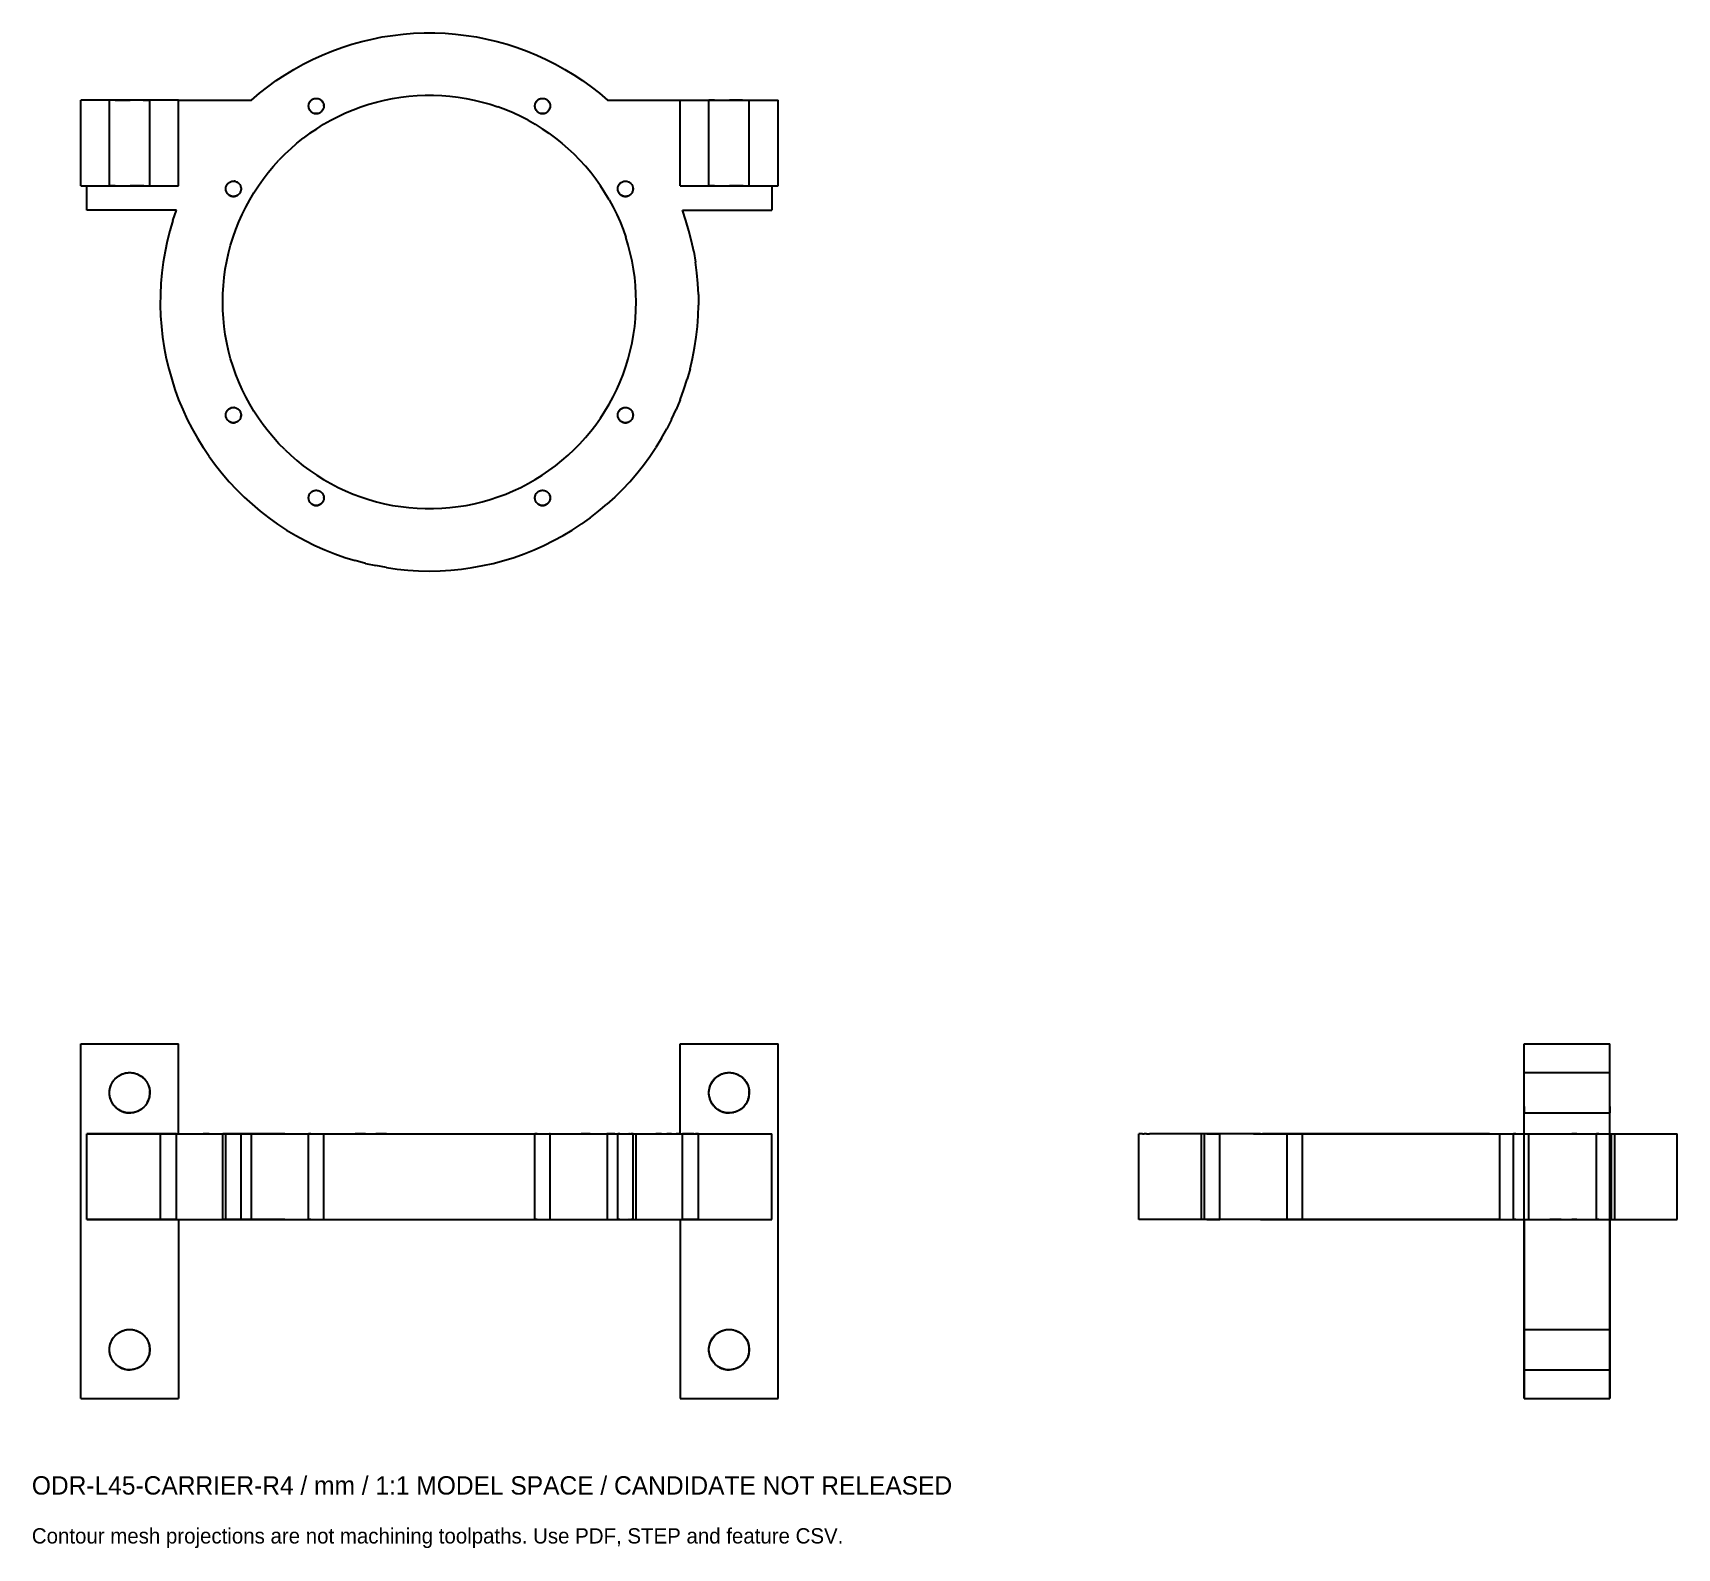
# Model space of a CAD drawing. Header units: millimetres. Extents: x -65 to 204, y -204 to 44.
import ezdxf

# ---------------------------------------------------------------- set-up
doc = ezdxf.new("R2010")
doc.units = ezdxf.units.MM
for name, color, linetype in [('FRONT_XZ', 7, 'Continuous'), ('SIDE_YZ', 7, 'Continuous'), ('TOP_XY', 7, 'Continuous')]:
    doc.layers.add(name, color=color, linetype=linetype)

msp = doc.modelspace()

# ---------------------------------------------------------------- texts
for s, height, p in [('ODR-L45-CARRIER-R4 / mm / 1:1 MODEL SPACE / CANDIDATE NOT RELEASED', 3, (-65, -195)), ('Contour mesh projections are not machining toolpaths. Use PDF, STEP and feature CSV.', 2.5, (-65, -203))]:
    msp.add_text(s, height=height).set_placement(p)

# ---------------------------------------------------------------- linework, layer by layer
for centre, radius in [((-18.5, 32.04), 1.25), ((18.5, 32.04), 1.25), ((-32.04, 18.5), 1.25), ((32.04, 18.5), 1.25), ((-32.04, -18.5), 1.25), ((32.04, -18.5), 1.25), ((-18.5, -32.04), 1.25), ((18.5, -32.04), 1.25), ((-49, -129.3), 3.3), ((49, -129.3), 3.3), ((-49, -171.3), 3.3), ((49, -171.3), 3.3)]:
    msp.add_circle(centre, radius)
at = {"layer": 'FRONT_XZ'}
for p, q in [((-57, -179.3), (-57, -121.3)), ((-57, -121.3), (-41, -121.3)), ((-41, -136), (-41, -121.3)), ((41, -136), (41, -121.3)), ((41, -121.3), (57, -121.3)), ((57, -179.3), (57, -121.3)), ((-50.57, -126.4), (-50.46, -126.34)), ((-50.46, -126.34), (-50.34, -126.28)), ((-50.34, -126.28), (-50.22, -126.23)), ((-50.22, -126.23), (-50.09, -126.19)), ((-50.09, -126.19), (-49.97, -126.15)), ((-49.97, -126.15), (-49.84, -126.11)), ((-49.84, -126.11), (-49.72, -126.08)), ((-49.72, -126.08), (-49.59, -126.05)), ((-49.59, -126.05), (-49.46, -126.03)), ((-49.46, -126.03), (-49.33, -126.02)), ((-49.33, -126.02), (-49.2, -126.01)), ((-49.2, -126.01), (-49.07, -126)), ((-49.07, -126), (-48.93, -126)), ((-48.93, -126), (-48.8, -126.01)), ((-48.8, -126.01), (-48.67, -126.02)), ((-48.67, -126.02), (-48.54, -126.03)), ((-48.54, -126.03), (-48.41, -126.05)), ((-48.41, -126.05), (-48.28, -126.08)), ((-48.28, -126.08), (-48.16, -126.11)), ((-48.16, -126.11), (-48.03, -126.15)), ((-48.03, -126.15), (-47.91, -126.19)), ((-47.91, -126.19), (-47.78, -126.23)), ((-47.78, -126.23), (-47.66, -126.28)), ((-47.66, -126.28), (-47.54, -126.34)), ((-47.54, -126.34), (-47.43, -126.4)), ((47.43, -126.4), (47.54, -126.34)), ((47.54, -126.34), (47.66, -126.28)), ((47.66, -126.28), (47.78, -126.23)), ((47.78, -126.23), (47.91, -126.19)), ((47.91, -126.19), (48.03, -126.15)), ((48.03, -126.15), (48.16, -126.11)), ((48.16, -126.11), (48.28, -126.08)), ((48.28, -126.08), (48.41, -126.05)), ((48.41, -126.05), (48.54, -126.03)), ((48.54, -126.03), (48.67, -126.02)), ((48.67, -126.02), (48.8, -126.01)), ((48.8, -126.01), (48.93, -126)), ((48.93, -126), (49.07, -126)), ((49.07, -126), (49.2, -126.01)), ((49.2, -126.01), (49.33, -126.02)), ((49.33, -126.02), (49.46, -126.03)), ((49.46, -126.03), (49.59, -126.05)), ((49.59, -126.05), (49.72, -126.08)), ((49.72, -126.08), (49.84, -126.11)), ((49.84, -126.11), (49.97, -126.15)), ((49.97, -126.15), (50.09, -126.19)), ((50.09, -126.19), (50.22, -126.23)), ((50.22, -126.23), (50.34, -126.28)), ((50.34, -126.28), (50.46, -126.34)), ((50.46, -126.34), (50.57, -126.4)), ((-52.29, -129.04), (-52.28, -128.91)), ((-52.28, -128.91), (-52.26, -128.78)), ((-52.26, -128.78), (-52.23, -128.65)), ((-52.23, -128.65), (-52.21, -128.52)), ((-52.21, -128.52), (-52.17, -128.39)), ((-52.17, -128.39), (-52.13, -128.27)), ((-52.13, -128.27), (-52.09, -128.14)), ((-52.09, -128.14), (-52.04, -128.02)), ((-52.04, -128.02), (-51.99, -127.9)), ((-51.99, -127.9), (-51.93, -127.78)), ((-51.93, -127.78), (-51.87, -127.67)), ((-51.87, -127.67), (-51.8, -127.56)), ((-51.8, -127.56), (-51.73, -127.45)), ((-51.73, -127.45), (-51.65, -127.34)), ((-51.65, -127.34), (-51.57, -127.24)), ((-51.57, -127.24), (-51.49, -127.13)), ((-51.49, -127.13), (-51.4, -127.04)), ((-51.4, -127.04), (-51.31, -126.94)), ((-51.31, -126.94), (-51.21, -126.85)), ((-51.21, -126.85), (-51.12, -126.77)), ((-51.12, -126.77), (-51.01, -126.69)), ((-51.01, -126.69), (-50.91, -126.61)), ((-50.91, -126.61), (-50.8, -126.53)), ((-50.8, -126.53), (-50.69, -126.46)), ((-50.69, -126.46), (-50.57, -126.4)), ((-47.43, -126.4), (-47.31, -126.46)), ((-47.31, -126.46), (-47.2, -126.53)), ((-47.2, -126.53), (-47.09, -126.61)), ((-47.09, -126.61), (-46.99, -126.69)), ((-46.88, -126.77), (-46.99, -126.69)), ((-46.88, -126.77), (-46.79, -126.85)), ((-46.79, -126.85), (-46.69, -126.94)), ((-46.69, -126.94), (-46.6, -127.04)), ((-46.6, -127.04), (-46.51, -127.13)), ((-46.51, -127.13), (-46.43, -127.24)), ((-46.43, -127.24), (-46.35, -127.34)), ((-46.35, -127.34), (-46.27, -127.45)), ((-46.27, -127.45), (-46.2, -127.56)), ((-46.2, -127.56), (-46.13, -127.67)), ((-46.13, -127.67), (-46.07, -127.78)), ((-46.07, -127.78), (-46.01, -127.9)), ((-46.01, -127.9), (-45.96, -128.02)), ((-45.96, -128.02), (-45.91, -128.14)), ((-45.91, -128.14), (-45.87, -128.27)), ((-45.87, -128.27), (-45.83, -128.39)), ((-45.83, -128.39), (-45.79, -128.52)), ((-45.79, -128.52), (-45.77, -128.65)), ((-45.77, -128.65), (-45.74, -128.78)), ((-45.74, -128.78), (-45.72, -128.91)), ((-45.72, -128.91), (-45.71, -129.04)), ((45.71, -129.04), (45.72, -128.91)), ((45.72, -128.91), (45.74, -128.78)), ((45.74, -128.78), (45.77, -128.65)), ((45.77, -128.65), (45.79, -128.52)), ((45.79, -128.52), (45.83, -128.39)), ((45.83, -128.39), (45.87, -128.27)), ((45.87, -128.27), (45.91, -128.14)), ((45.91, -128.14), (45.96, -128.02)), ((45.96, -128.02), (46.01, -127.9)), ((46.01, -127.9), (46.07, -127.78)), ((46.07, -127.78), (46.13, -127.67)), ((46.13, -127.67), (46.2, -127.56)), ((46.2, -127.56), (46.27, -127.45)), ((46.27, -127.45), (46.35, -127.34)), ((46.35, -127.34), (46.43, -127.24)), ((46.43, -127.24), (46.51, -127.13)), ((46.51, -127.13), (46.6, -127.04)), ((46.6, -127.04), (46.69, -126.94)), ((46.69, -126.94), (46.79, -126.85)), ((46.79, -126.85), (46.88, -126.77)), ((46.88, -126.77), (46.99, -126.69)), ((46.99, -126.69), (47.09, -126.61)), ((47.09, -126.61), (47.2, -126.53)), ((47.2, -126.53), (47.31, -126.46)), ((47.31, -126.46), (47.43, -126.4)), ((50.57, -126.4), (50.69, -126.46)), ((50.69, -126.46), (50.8, -126.53)), ((50.8, -126.53), (50.91, -126.61)), ((50.91, -126.61), (51.01, -126.69)), ((51.12, -126.77), (51.01, -126.69)), ((51.12, -126.77), (51.21, -126.85)), ((51.21, -126.85), (51.31, -126.94)), ((51.31, -126.94), (51.4, -127.04)), ((51.4, -127.04), (51.49, -127.13)), ((51.49, -127.13), (51.57, -127.24)), ((51.57, -127.24), (51.65, -127.34)), ((51.65, -127.34), (51.73, -127.45)), ((51.73, -127.45), (51.8, -127.56)), ((51.8, -127.56), (51.87, -127.67)), ((51.87, -127.67), (51.93, -127.78)), ((51.93, -127.78), (51.99, -127.9)), ((51.99, -127.9), (52.04, -128.02)), ((52.04, -128.02), (52.09, -128.14)), ((52.09, -128.14), (52.13, -128.27)), ((52.13, -128.27), (52.17, -128.39)), ((52.17, -128.39), (52.21, -128.52)), ((52.21, -128.52), (52.23, -128.65)), ((52.23, -128.65), (52.26, -128.78)), ((52.26, -128.78), (52.28, -128.91)), ((52.28, -128.91), (52.29, -129.04)), ((-52.3, -129.17), (-52.29, -129.04)), ((-52.3, -129.3), (-52.3, -129.17)), ((-52.3, -129.43), (-52.3, -129.3)), ((-52.29, -129.56), (-52.3, -129.43)), ((-52.28, -129.69), (-52.29, -129.56)), ((-52.26, -129.82), (-52.28, -129.69)), ((-52.23, -129.95), (-52.26, -129.82)), ((-52.21, -130.08), (-52.23, -129.95)), ((-52.17, -130.21), (-52.21, -130.08)), ((-52.13, -130.33), (-52.17, -130.21)), ((-52.09, -130.46), (-52.13, -130.33)), ((-52.04, -130.58), (-52.09, -130.46)), ((-51.99, -130.7), (-52.04, -130.58)), ((-51.93, -130.82), (-51.99, -130.7)), ((-51.87, -130.93), (-51.93, -130.82)), ((-51.8, -131.04), (-51.87, -130.93)), ((-51.73, -131.15), (-51.8, -131.04)), ((-51.65, -131.26), (-51.73, -131.15)), ((-51.57, -131.36), (-51.65, -131.26)), ((-51.49, -131.47), (-51.57, -131.36)), ((-51.4, -131.56), (-51.49, -131.47)), ((-51.4, -131.56), (-51.31, -131.66)), ((-51.31, -131.66), (-51.21, -131.75)), ((-46.69, -131.66), (-46.79, -131.75)), ((-46.6, -131.56), (-46.69, -131.66)), ((-46.51, -131.47), (-46.6, -131.56)), ((-46.43, -131.36), (-46.51, -131.47)), ((-46.35, -131.26), (-46.43, -131.36)), ((-46.27, -131.15), (-46.35, -131.26)), ((-46.2, -131.04), (-46.27, -131.15)), ((-46.13, -130.93), (-46.2, -131.04)), ((-46.13, -130.93), (-46.07, -130.82)), ((-46.07, -130.82), (-46.01, -130.7)), ((-46.01, -130.7), (-45.96, -130.58)), ((-45.96, -130.58), (-45.91, -130.46)), ((-45.91, -130.46), (-45.87, -130.33)), ((-45.87, -130.33), (-45.83, -130.21)), ((-45.83, -130.21), (-45.79, -130.08)), ((-45.79, -130.08), (-45.77, -129.95)), ((-45.77, -129.95), (-45.74, -129.82)), ((-45.74, -129.82), (-45.72, -129.69)), ((-45.72, -129.69), (-45.71, -129.56)), ((-45.7, -129.17), (-45.71, -129.04)), ((-45.71, -129.56), (-45.7, -129.43)), ((-45.7, -129.3), (-45.7, -129.17)), ((-45.7, -129.43), (-45.7, -129.3)), ((45.7, -129.17), (45.71, -129.04)), ((45.7, -129.3), (45.7, -129.17)), ((45.7, -129.43), (45.7, -129.3)), ((45.71, -129.56), (45.7, -129.43)), ((45.72, -129.69), (45.71, -129.56)), ((45.74, -129.82), (45.72, -129.69)), ((45.77, -129.95), (45.74, -129.82)), ((45.79, -130.08), (45.77, -129.95)), ((45.83, -130.21), (45.79, -130.08)), ((45.87, -130.33), (45.83, -130.21)), ((45.91, -130.46), (45.87, -130.33)), ((45.96, -130.58), (45.91, -130.46)), ((46.01, -130.7), (45.96, -130.58)), ((46.07, -130.82), (46.01, -130.7)), ((46.13, -130.93), (46.07, -130.82)), ((46.2, -131.04), (46.13, -130.93)), ((46.27, -131.15), (46.2, -131.04)), ((46.35, -131.26), (46.27, -131.15)), ((46.43, -131.36), (46.35, -131.26)), ((46.51, -131.47), (46.43, -131.36)), ((46.6, -131.56), (46.51, -131.47)), ((46.6, -131.56), (46.69, -131.66)), ((46.69, -131.66), (46.79, -131.75)), ((51.31, -131.66), (51.21, -131.75)), ((51.4, -131.56), (51.31, -131.66)), ((51.4, -131.56), (51.49, -131.47)), ((51.49, -131.47), (51.57, -131.36)), ((51.57, -131.36), (51.65, -131.26)), ((51.65, -131.26), (51.73, -131.15)), ((51.73, -131.15), (51.8, -131.04)), ((51.8, -131.04), (51.87, -130.93)), ((51.87, -130.93), (51.93, -130.82)), ((51.93, -130.82), (51.99, -130.7)), ((51.99, -130.7), (52.04, -130.58)), ((52.04, -130.58), (52.09, -130.46)), ((52.09, -130.46), (52.13, -130.33)), ((52.13, -130.33), (52.17, -130.21)), ((52.17, -130.21), (52.21, -130.08)), ((52.21, -130.08), (52.23, -129.95)), ((52.23, -129.95), (52.26, -129.82)), ((52.26, -129.82), (52.28, -129.69)), ((52.28, -129.69), (52.29, -129.56)), ((52.3, -129.17), (52.29, -129.04)), ((52.29, -129.56), (52.3, -129.43)), ((52.3, -129.3), (52.3, -129.17)), ((52.3, -129.43), (52.3, -129.3)), ((-51.21, -131.75), (-51.12, -131.83)), ((-51.12, -131.83), (-51.01, -131.91)), ((-51.01, -131.91), (-50.91, -131.99)), ((-50.91, -131.99), (-50.8, -132.07)), ((-50.8, -132.07), (-50.69, -132.14)), ((-50.69, -132.14), (-50.57, -132.2)), ((-50.57, -132.2), (-50.46, -132.26)), ((-50.46, -132.26), (-50.34, -132.32)), ((-50.34, -132.32), (-50.22, -132.37)), ((-50.22, -132.37), (-50.09, -132.41)), ((-50.09, -132.41), (-49.97, -132.45)), ((-49.97, -132.45), (-49.84, -132.49)), ((-49.84, -132.49), (-49.72, -132.52)), ((-49.72, -132.52), (-49.59, -132.55)), ((-49.59, -132.55), (-49.46, -132.57)), ((-49.46, -132.57), (-49.33, -132.58)), ((-49.33, -132.58), (-49.2, -132.59)), ((-49.2, -132.59), (-49.07, -132.6)), ((-49.07, -132.6), (-48.93, -132.6)), ((-48.93, -132.6), (-48.8, -132.59)), ((-48.67, -132.58), (-48.8, -132.59)), ((-48.54, -132.57), (-48.67, -132.58)), ((-48.41, -132.55), (-48.54, -132.57)), ((-48.41, -132.55), (-48.28, -132.52)), ((-48.16, -132.49), (-48.28, -132.52)), ((-48.03, -132.45), (-48.16, -132.49)), ((-47.91, -132.41), (-48.03, -132.45)), ((-47.78, -132.37), (-47.91, -132.41)), ((-47.66, -132.32), (-47.78, -132.37)), ((-47.54, -132.26), (-47.66, -132.32)), ((-47.43, -132.2), (-47.54, -132.26)), ((-47.31, -132.14), (-47.43, -132.2)), ((-47.2, -132.07), (-47.31, -132.14)), ((-47.09, -131.99), (-47.2, -132.07)), ((-46.99, -131.91), (-47.09, -131.99)), ((-46.88, -131.83), (-46.99, -131.91)), ((-46.79, -131.75), (-46.88, -131.83)), ((46.79, -131.75), (46.88, -131.83)), ((46.88, -131.83), (46.99, -131.91)), ((46.99, -131.91), (47.09, -131.99)), ((47.09, -131.99), (47.2, -132.07)), ((47.2, -132.07), (47.31, -132.14)), ((47.31, -132.14), (47.43, -132.2)), ((47.43, -132.2), (47.54, -132.26)), ((47.54, -132.26), (47.66, -132.32)), ((47.66, -132.32), (47.78, -132.37)), ((47.78, -132.37), (47.91, -132.41)), ((47.91, -132.41), (48.03, -132.45)), ((48.03, -132.45), (48.16, -132.49)), ((48.16, -132.49), (48.28, -132.52)), ((48.28, -132.52), (48.41, -132.55)), ((48.41, -132.55), (48.54, -132.57)), ((48.54, -132.57), (48.67, -132.58)), ((48.67, -132.58), (48.8, -132.59)), ((48.8, -132.59), (48.93, -132.6)), ((48.93, -132.6), (49.07, -132.6)), ((49.2, -132.59), (49.07, -132.6)), ((49.33, -132.58), (49.2, -132.59)), ((49.46, -132.57), (49.33, -132.58)), ((49.59, -132.55), (49.46, -132.57)), ((49.59, -132.55), (49.72, -132.52)), ((49.84, -132.49), (49.72, -132.52)), ((49.97, -132.45), (49.84, -132.49)), ((50.09, -132.41), (49.97, -132.45)), ((50.22, -132.37), (50.09, -132.41)), ((50.34, -132.32), (50.22, -132.37)), ((50.46, -132.26), (50.34, -132.32)), ((50.57, -132.2), (50.46, -132.26)), ((50.69, -132.14), (50.57, -132.2)), ((50.8, -132.07), (50.69, -132.14)), ((50.91, -131.99), (50.8, -132.07)), ((51.01, -131.91), (50.91, -131.99)), ((51.12, -131.83), (51.01, -131.91)), ((51.21, -131.75), (51.12, -131.83)), ((-41.36, -136), (-56, -136)), ((-56, -150), (-56, -136)), ((-56, -136), (-41, -136)), ((-43.98, -136), (-44, -136)), ((-44, -136), (-44, -150)), ((-44, -136), (-43.94, -136)), ((-43.9, -136), (-43.98, -136)), ((-43.94, -136), (-43.81, -136)), ((-43.74, -136), (-43.9, -136)), ((-43.81, -136), (-43.62, -136)), ((-43.52, -136), (-43.74, -136)), ((-43.62, -136), (-43.35, -136)), ((-43.22, -136), (-43.52, -136)), ((-43.35, -136), (-43.02, -136)), ((-42.86, -136), (-43.22, -136)), ((-43.02, -136), (-42.61, -136)), ((-42.43, -136), (-42.86, -136)), ((-42.61, -136), (-42.14, -136)), ((-41.93, -136), (-42.43, -136)), ((-42.14, -136), (-41.6, -136)), ((-41.93, -136), (-41.36, -136)), ((-41.6, -136), (-41, -136)), ((-41.36, -150), (-41.36, -136)), ((-41, -136), (-40.33, -136)), ((-41, -136), (-29.1, -136)), ((-40.33, -136), (-39.59, -136)), ((-39.59, -136), (-38.79, -136)), ((-38.79, -136), (-37.93, -136)), ((-37.93, -136), (-37.01, -136)), ((-36.03, -136), (-37.01, -136)), ((-36.03, -136), (-34.99, -136)), ((-34.99, -136), (-33.9, -136)), ((-33.9, -136), (-32.75, -136)), ((-33.8, -150), (-33.8, -136)), ((-33.77, -136), (-33.8, -136)), ((-33.69, -136), (-33.77, -136)), ((-33.56, -136), (-33.69, -136)), ((-33.37, -136), (-33.56, -136)), ((-33.13, -136), (-33.37, -136)), ((-33.28, -136), (-33.29, -136)), ((-33.29, -136), (-33.29, -136)), ((-33.29, -150), (-33.29, -136)), ((-33.29, -136), (-33.29, -136)), ((-33.27, -136), (-33.28, -136)), ((-33.28, -136), (-33.28, -136)), ((-33.26, -136), (-33.27, -136)), ((-33.24, -136), (-33.26, -136)), ((-33.23, -136), (-33.24, -136)), ((-33.21, -136), (-33.23, -136)), ((-33.2, -136), (-33.21, -136)), ((-33.18, -136), (-33.2, -136)), ((-33.15, -136), (-33.18, -136)), ((-33.13, -136), (-33.15, -136)), ((-33.1, -136), (-33.13, -136)), ((-32.84, -136), (-33.13, -136)), ((-33.08, -136), (-33.1, -136)), ((-33.05, -136), (-33.08, -136)), ((-33.02, -136), (-33.05, -136)), ((-32.99, -136), (-33.02, -136)), ((-32.95, -136), (-32.99, -136)), ((-32.92, -136), (-32.95, -136)), ((-32.92, -136), (-32.88, -136)), ((-32.88, -136), (-32.84, -136)), ((-32.84, -136), (-32.81, -136)), ((-32.5, -136), (-32.84, -136)), ((-32.81, -136), (-32.77, -136)), ((-32.77, -136), (-32.72, -136)), ((-32.75, -136), (-31.55, -136)), ((-32.72, -136), (-32.68, -136)), ((-32.68, -136), (-32.64, -136)), ((-32.64, -136), (-32.59, -136)), ((-32.59, -136), (-32.55, -136)), ((-32.55, -136), (-32.5, -136)), ((-32.5, -136), (-32.46, -136)), ((-32.1, -136), (-32.5, -136)), ((-32.46, -136), (-32.41, -136)), ((-32.41, -136), (-32.36, -136)), ((-32.36, -136), (-32.31, -136)), ((-32.31, -136), (-32.27, -136)), ((-32.27, -136), (-32.22, -136)), ((-32.22, -136), (-32.17, -136)), ((-32.17, -136), (-32.12, -136)), ((-32.12, -136), (-32.07, -136)), ((-31.66, -136), (-32.1, -136)), ((-32.07, -136), (-32.02, -136)), ((-32.02, -136), (-31.97, -136)), ((-31.97, -136), (-31.92, -136)), ((-31.92, -136), (-31.87, -136)), ((-31.87, -136), (-31.82, -136)), ((-31.82, -136), (-31.77, -136)), ((-31.77, -136), (-31.72, -136)), ((-31.72, -136), (-31.68, -136)), ((-31.68, -136), (-31.63, -136)), ((-31.16, -136), (-31.66, -136)), ((-31.58, -136), (-31.63, -136)), ((-31.54, -136), (-31.58, -136)), ((-31.55, -136), (-30.3, -136)), ((-31.49, -136), (-31.54, -136)), ((-31.45, -136), (-31.49, -136)), ((-31.45, -136), (-31.4, -136)), ((-31.36, -136), (-31.4, -136)), ((-31.32, -136), (-31.36, -136)), ((-31.28, -136), (-31.32, -136)), ((-31.24, -136), (-31.28, -136)), ((-31.2, -136), (-31.24, -136)), ((-31.17, -136), (-31.2, -136)), ((-31.13, -136), (-31.17, -136)), ((-30.62, -136), (-31.16, -136)), ((-31.1, -136), (-31.13, -136)), ((-31.1, -136), (-31.07, -136)), ((-31.04, -136), (-31.07, -136)), ((-31.01, -136), (-31.04, -136)), ((-30.98, -136), (-31.01, -136)), ((-30.96, -136), (-30.98, -136)), ((-30.93, -136), (-30.96, -136)), ((-30.91, -136), (-30.93, -136)), ((-30.89, -136), (-30.91, -136)), ((-30.87, -136), (-30.89, -136)), ((-30.86, -136), (-30.87, -136)), ((-30.84, -136), (-30.86, -136)), ((-30.83, -136), (-30.84, -136)), ((-30.83, -136), (-30.82, -136)), ((-30.81, -136), (-30.82, -136)), ((-30.8, -136), (-30.81, -136)), ((-30.79, -136), (-30.8, -136)), ((-30.8, -136), (-30.8, -136)), ((-30.79, -150), (-30.79, -136)), ((-30.79, -136), (-30.79, -136)), ((-30.02, -136), (-30.62, -136)), ((-30.3, -136), (-29, -136)), ((-29.38, -136), (-30.02, -136)), ((-28.7, -136), (-29.38, -136)), ((-29.1, -150), (-29.1, -136)), ((-29.1, -136), (-27.79, -136)), ((-29, -136), (-27.65, -136)), ((-27.96, -136), (-28.7, -136)), ((-27.19, -136), (-27.96, -136)), ((-27.79, -136), (-26.44, -136)), ((-27.65, -136), (-26.26, -136)), ((-26.37, -136), (-27.19, -136)), ((-26.44, -136), (-25.04, -136)), ((-25.5, -136), (-26.37, -136)), ((-26.26, -136), (-24.83, -136)), ((-24.6, -136), (-25.5, -136)), ((-25.04, -136), (-23.61, -136)), ((-24.83, -136), (-23.36, -136)), ((-23.66, -136), (-24.6, -136)), ((-23.66, -136), (-22.68, -136)), ((-23.61, -136), (-22.14, -136)), ((-23.36, -136), (-21.85, -136)), ((-22.68, -136), (-21.67, -136)), ((-22.14, -136), (-20.64, -136)), ((-21.85, -136), (-20.31, -136)), ((-21.67, -136), (-20.62, -136)), ((-20.64, -136), (-19.11, -136)), ((-20.62, -136), (-19.54, -136)), ((-20.31, -136), (-18.73, -136)), ((-19.74, -136), (-19.75, -136)), ((-19.75, -136), (-19.75, -136)), ((-19.75, -150), (-19.75, -136)), ((-19.75, -136), (-19.75, -136)), ((-19.73, -136), (-19.74, -136)), ((-19.71, -136), (-19.73, -136)), ((-19.73, -136), (-19.73, -136)), ((-19.7, -136), (-19.71, -136)), ((-19.69, -136), (-19.7, -136)), ((-19.67, -136), (-19.69, -136)), ((-19.65, -136), (-19.67, -136)), ((-19.63, -136), (-19.65, -136)), ((-19.61, -136), (-19.63, -136)), ((-19.59, -136), (-19.61, -136)), ((-19.56, -136), (-19.59, -136)), ((-19.53, -136), (-19.56, -136)), ((-19.54, -136), (-18.43, -136)), ((-19.51, -136), (-19.53, -136)), ((-19.48, -136), (-19.51, -136)), ((-19.44, -136), (-19.48, -136)), ((-19.41, -136), (-19.44, -136)), ((-19.41, -136), (-19.38, -136)), ((-19.38, -136), (-19.34, -136)), ((-19.34, -136), (-19.3, -136)), ((-19.3, -136), (-19.26, -136)), ((-19.26, -136), (-19.22, -136)), ((-19.22, -136), (-19.18, -136)), ((-19.18, -136), (-19.14, -136)), ((-19.14, -136), (-19.1, -136)), ((-19.11, -136), (-17.55, -136)), ((-19.1, -136), (-19.05, -136)), ((-19.05, -136), (-19.01, -136)), ((-19.01, -136), (-18.96, -136)), ((-18.96, -136), (-18.91, -136)), ((-18.91, -136), (-18.87, -136)), ((-18.87, -136), (-18.82, -136)), ((-18.82, -136), (-18.77, -136)), ((-18.77, -136), (-18.72, -136)), ((-18.73, -136), (-17.12, -136)), ((-18.72, -136), (-18.67, -136)), ((-18.67, -136), (-18.62, -136)), ((-18.62, -136), (-18.57, -136)), ((-18.57, -136), (-18.52, -136)), ((-18.52, -136), (-18.48, -136)), ((-18.48, -136), (-18.43, -136)), ((-18.43, -136), (-18.38, -136)), ((-18.43, -136), (-17.29, -136)), ((-18.38, -136), (-18.33, -136)), ((-18.33, -136), (-18.28, -136)), ((-18.28, -136), (-18.23, -136)), ((-18.23, -136), (-18.18, -136)), ((-18.18, -136), (-18.13, -136)), ((-18.13, -136), (-18.09, -136)), ((-18.09, -136), (-18.04, -136)), ((-18.04, -136), (-17.99, -136)), ((-17.99, -136), (-17.95, -136)), ((-17.95, -136), (-17.9, -136)), ((-17.9, -136), (-17.86, -136)), ((-17.86, -136), (-17.82, -136)), ((-17.82, -136), (-17.78, -136)), ((-17.78, -136), (-17.74, -136)), ((-17.74, -136), (-17.7, -136)), ((-17.7, -136), (-17.66, -136)), ((-17.66, -136), (-17.62, -136)), ((-17.62, -136), (-17.59, -136)), ((-17.59, -136), (-17.56, -136)), ((-17.56, -136), (-17.52, -136)), ((-17.55, -136), (-15.96, -136)), ((-17.52, -136), (-17.49, -136)), ((-17.49, -136), (-17.47, -136)), ((-17.47, -136), (-17.44, -136)), ((-17.44, -136), (-17.41, -136)), ((-17.41, -136), (-17.39, -136)), ((-17.39, -136), (-17.37, -136)), ((-17.37, -136), (-17.35, -136)), ((-17.35, -136), (-17.33, -136)), ((-17.33, -136), (-17.31, -136)), ((-17.31, -136), (-17.3, -136)), ((-17.3, -136), (-17.29, -136)), ((-17.29, -136), (-16.12, -136)), ((-17.29, -136), (-17.27, -136)), ((-17.27, -136), (-17.27, -136)), ((-17.27, -136), (-17.26, -136)), ((-17.25, -136), (-17.26, -136)), ((-17.25, -150), (-17.25, -136)), ((-17.25, -136), (-17.25, -136)), ((-17.25, -136), (-17.25, -136)), ((-17.12, -136), (-15.49, -136)), ((-16.12, -136), (-14.92, -136)), ((-15.96, -136), (-14.34, -136)), ((-15.49, -136), (-13.83, -136)), ((-14.92, -136), (-13.71, -136)), ((-14.34, -136), (-12.71, -136)), ((-13.83, -136), (-12.15, -136)), ((-13.71, -136), (-12.47, -136)), ((-12.71, -136), (-11.05, -136)), ((-12.47, -136), (-11.21, -136)), ((-10.45, -136), (-12.15, -136)), ((-11.21, -136), (-9.93, -136)), ((-11.05, -136), (-9.38, -136)), ((-10.45, -136), (-8.74, -136)), ((-9.93, -136), (-8.64, -136)), ((-9.38, -136), (-7.7, -136)), ((-7.01, -136), (-8.74, -136)), ((-8.64, -136), (-7.33, -136)), ((-7.7, -136), (-6, -136)), ((-7.33, -136), (-6.02, -136)), ((-7.01, -136), (-5.26, -136)), ((-6.02, -136), (-4.69, -136)), ((-6, -136), (-4.29, -136)), ((-5.26, -136), (-3.51, -136)), ((-4.69, -136), (-3.35, -136)), ((-4.29, -136), (-2.58, -136)), ((-3.51, -136), (-1.76, -136)), ((-3.35, -136), (-2.01, -136)), ((-2.58, -136), (-0.86, -136)), ((-2.01, -136), (-0.67, -136)), ((-1.76, -136), (0, -136)), ((-0.86, -136), (0.86, -136)), ((-0.67, -136), (0.67, -136)), ((0, -136), (1.76, -136)), ((0.67, -136), (2.01, -136)), ((0.86, -136), (2.58, -136)), ((1.76, -136), (3.51, -136)), ((2.01, -136), (3.35, -136)), ((2.58, -136), (4.29, -136)), ((3.35, -136), (4.69, -136)), ((3.51, -136), (5.26, -136)), ((4.29, -136), (6, -136)), ((4.69, -136), (6.02, -136)), ((5.26, -136), (7.01, -136)), ((6, -136), (7.7, -136)), ((6.02, -136), (7.33, -136)), ((7.01, -136), (8.74, -136)), ((7.33, -136), (8.64, -136)), ((7.7, -136), (9.38, -136)), ((8.64, -136), (9.93, -136)), ((8.74, -136), (10.45, -136)), ((9.38, -136), (11.05, -136)), ((9.93, -136), (11.21, -136)), ((10.45, -136), (12.15, -136)), ((11.05, -136), (12.71, -136)), ((11.21, -136), (12.47, -136)), ((12.15, -136), (13.83, -136)), ((12.47, -136), (13.71, -136)), ((12.71, -136), (14.34, -136)), ((13.71, -136), (14.92, -136)), ((13.83, -136), (15.49, -136)), ((14.34, -136), (15.96, -136)), ((14.92, -136), (16.12, -136)), ((15.49, -136), (17.12, -136)), ((15.96, -136), (17.55, -136)), ((16.12, -136), (17.29, -136)), ((17.12, -136), (18.73, -136)), ((17.26, -136), (17.25, -136)), ((17.25, -136), (17.25, -136)), ((17.25, -150), (17.25, -136)), ((17.25, -136), (17.25, -136)), ((17.27, -136), (17.26, -136)), ((17.29, -136), (17.27, -136)), ((17.27, -136), (17.27, -136)), ((17.3, -136), (17.29, -136)), ((17.29, -136), (18.43, -136)), ((17.31, -136), (17.3, -136)), ((17.33, -136), (17.31, -136)), ((17.35, -136), (17.33, -136)), ((17.37, -136), (17.35, -136)), ((17.39, -136), (17.37, -136)), ((17.41, -136), (17.39, -136)), ((17.44, -136), (17.41, -136)), ((17.47, -136), (17.44, -136)), ((17.49, -136), (17.47, -136)), ((17.52, -136), (17.49, -136)), ((17.56, -136), (17.52, -136)), ((17.55, -136), (19.11, -136)), ((17.59, -136), (17.56, -136)), ((17.59, -136), (17.62, -136)), ((17.62, -136), (17.66, -136)), ((17.66, -136), (17.7, -136)), ((17.7, -136), (17.74, -136)), ((17.74, -136), (17.78, -136)), ((17.78, -136), (17.82, -136)), ((17.82, -136), (17.86, -136)), ((17.86, -136), (17.9, -136)), ((17.9, -136), (17.95, -136)), ((17.95, -136), (17.99, -136)), ((17.99, -136), (18.04, -136)), ((18.04, -136), (18.09, -136)), ((18.09, -136), (18.13, -136)), ((18.13, -136), (18.18, -136)), ((18.18, -136), (18.23, -136)), ((18.23, -136), (18.28, -136)), ((18.28, -136), (18.33, -136)), ((18.33, -136), (18.38, -136)), ((18.38, -136), (18.43, -136)), ((18.43, -136), (18.48, -136)), ((18.43, -136), (19.54, -136)), ((18.48, -136), (18.52, -136)), ((18.52, -136), (18.57, -136)), ((18.57, -136), (18.62, -136)), ((18.62, -136), (18.67, -136)), ((18.67, -136), (18.72, -136)), ((18.72, -136), (18.77, -136)), ((18.73, -136), (20.31, -136)), ((18.77, -136), (18.82, -136)), ((18.82, -136), (18.87, -136)), ((18.87, -136), (18.91, -136)), ((18.91, -136), (18.96, -136)), ((18.96, -136), (19.01, -136)), ((19.01, -136), (19.05, -136)), ((19.05, -136), (19.1, -136)), ((19.1, -136), (19.14, -136)), ((19.11, -136), (20.64, -136)), ((19.14, -136), (19.18, -136)), ((19.18, -136), (19.22, -136)), ((19.22, -136), (19.26, -136)), ((19.26, -136), (19.3, -136)), ((19.3, -136), (19.34, -136)), ((19.34, -136), (19.38, -136)), ((19.38, -136), (19.41, -136)), ((19.41, -136), (19.44, -136)), ((19.44, -136), (19.48, -136)), ((19.48, -136), (19.51, -136)), ((19.51, -136), (19.53, -136)), ((19.53, -136), (19.56, -136)), ((19.54, -136), (20.62, -136)), ((19.56, -136), (19.59, -136)), ((19.59, -136), (19.61, -136)), ((19.63, -136), (19.61, -136)), ((19.65, -136), (19.63, -136)), ((19.67, -136), (19.65, -136)), ((19.69, -136), (19.67, -136)), ((19.7, -136), (19.69, -136)), ((19.71, -136), (19.7, -136)), ((19.73, -136), (19.71, -136)), ((19.73, -136), (19.73, -136)), ((19.73, -136), (19.74, -136)), ((19.74, -136), (19.75, -136)), ((19.75, -136), (19.75, -136)), ((19.75, -150), (19.75, -136)), ((19.75, -136), (19.75, -136)), ((20.31, -136), (21.85, -136)), ((20.62, -136), (21.67, -136)), ((20.64, -136), (22.14, -136)), ((21.67, -136), (22.68, -136)), ((21.85, -136), (23.36, -136)), ((22.14, -136), (23.61, -136)), ((22.68, -136), (23.66, -136)), ((23.36, -136), (24.83, -136)), ((23.61, -136), (25.04, -136)), ((23.66, -136), (24.6, -136)), ((24.6, -136), (25.5, -136)), ((26.26, -136), (24.83, -136)), ((25.04, -136), (26.44, -136)), ((25.5, -136), (26.37, -136)), ((26.26, -136), (27.65, -136)), ((26.37, -136), (27.19, -136)), ((26.44, -136), (27.79, -136)), ((27.19, -136), (27.96, -136)), ((27.65, -136), (29, -136)), ((27.79, -136), (29.1, -136)), ((27.96, -136), (28.7, -136)), ((28.7, -136), (29.38, -136)), ((30.3, -136), (29, -136)), ((29.1, -150), (29.1, -136)), ((29.1, -136), (41, -136)), ((29.38, -136), (30.02, -136)), ((30.02, -136), (30.62, -136)), ((30.3, -136), (31.55, -136)), ((30.62, -136), (31.16, -136)), ((30.8, -136), (30.79, -136)), ((30.79, -150), (30.79, -136)), ((30.79, -136), (30.79, -136)), ((30.81, -136), (30.8, -136)), ((30.8, -136), (30.8, -136)), ((30.82, -136), (30.81, -136)), ((30.83, -136), (30.82, -136)), ((30.84, -136), (30.83, -136)), ((30.86, -136), (30.84, -136)), ((30.87, -136), (30.86, -136)), ((30.89, -136), (30.87, -136)), ((30.91, -136), (30.89, -136)), ((30.93, -136), (30.91, -136)), ((30.96, -136), (30.93, -136)), ((30.98, -136), (30.96, -136)), ((31.01, -136), (30.98, -136)), ((31.04, -136), (31.01, -136)), ((31.07, -136), (31.04, -136)), ((31.1, -136), (31.07, -136)), ((31.13, -136), (31.1, -136)), ((31.13, -136), (31.17, -136)), ((31.16, -136), (31.66, -136)), ((31.17, -136), (31.2, -136)), ((31.2, -136), (31.24, -136)), ((31.24, -136), (31.28, -136)), ((31.28, -136), (31.32, -136)), ((31.32, -136), (31.36, -136)), ((31.36, -136), (31.4, -136)), ((31.4, -136), (31.45, -136)), ((31.45, -136), (31.49, -136)), ((31.49, -136), (31.54, -136)), ((31.54, -136), (31.58, -136)), ((31.55, -136), (32.75, -136)), ((31.58, -136), (31.63, -136)), ((31.63, -136), (31.68, -136)), ((31.66, -136), (32.1, -136)), ((31.68, -136), (31.72, -136)), ((31.72, -136), (31.77, -136)), ((31.77, -136), (31.82, -136)), ((31.82, -136), (31.87, -136)), ((31.87, -136), (31.92, -136)), ((31.92, -136), (31.97, -136)), ((31.97, -136), (32.02, -136)), ((32.02, -136), (32.07, -136)), ((32.07, -136), (32.12, -136)), ((32.1, -136), (32.5, -136)), ((32.12, -136), (32.17, -136)), ((32.17, -136), (32.22, -136)), ((32.22, -136), (32.27, -136)), ((32.27, -136), (32.31, -136)), ((32.31, -136), (32.36, -136)), ((32.36, -136), (32.41, -136)), ((32.41, -136), (32.46, -136)), ((32.46, -136), (32.5, -136)), ((32.5, -136), (32.55, -136)), ((32.5, -136), (32.84, -136)), ((32.55, -136), (32.59, -136)), ((32.64, -136), (32.59, -136)), ((32.68, -136), (32.64, -136)), ((32.72, -136), (32.68, -136)), ((32.72, -136), (32.77, -136)), ((32.75, -136), (33.9, -136)), ((32.77, -136), (32.81, -136)), ((32.81, -136), (32.84, -136)), ((32.84, -136), (32.88, -136)), ((32.84, -136), (33.13, -136)), ((32.88, -136), (32.92, -136)), ((32.92, -136), (32.95, -136)), ((32.99, -136), (32.95, -136)), ((33.02, -136), (32.99, -136)), ((33.05, -136), (33.02, -136)), ((33.08, -136), (33.05, -136)), ((33.1, -136), (33.08, -136)), ((33.13, -136), (33.1, -136)), ((33.15, -136), (33.13, -136)), ((33.13, -136), (33.37, -136)), ((33.18, -136), (33.15, -136)), ((33.2, -136), (33.18, -136)), ((33.2, -136), (33.21, -136)), ((33.23, -136), (33.21, -136)), ((33.24, -136), (33.23, -136)), ((33.26, -136), (33.24, -136)), ((33.27, -136), (33.26, -136)), ((33.28, -136), (33.27, -136)), ((33.29, -136), (33.28, -136)), ((33.28, -136), (33.28, -136)), ((33.29, -136), (33.29, -136)), ((33.29, -150), (33.29, -136)), ((33.29, -136), (33.29, -136)), ((33.37, -136), (33.56, -136)), ((33.56, -136), (33.69, -136)), ((33.69, -136), (33.77, -136)), ((33.77, -136), (33.8, -136)), ((33.8, -150), (33.8, -136)), ((33.9, -136), (34.99, -136)), ((34.99, -136), (36.03, -136)), ((36.03, -136), (37.01, -136)), ((37.93, -136), (37.01, -136)), ((37.93, -136), (38.79, -136)), ((39.59, -136), (38.79, -136)), ((39.59, -136), (40.33, -136)), ((41, -136), (40.33, -136)), ((41, -136), (41.6, -136)), ((41, -136), (56, -136)), ((41.93, -136), (41.36, -136)), ((41.36, -150), (41.36, -136)), ((41.36, -136), (56, -136)), ((41.6, -136), (42.14, -136)), ((42.43, -136), (41.93, -136)), ((42.61, -136), (42.14, -136)), ((42.86, -136), (42.43, -136)), ((42.61, -136), (43.02, -136)), ((43.22, -136), (42.86, -136)), ((43.02, -136), (43.35, -136)), ((43.22, -136), (43.52, -136)), ((43.35, -136), (43.62, -136)), ((43.74, -136), (43.52, -136)), ((43.62, -136), (43.81, -136)), ((43.9, -136), (43.74, -136)), ((43.81, -136), (43.94, -136)), ((43.98, -136), (43.9, -136)), ((43.94, -136), (44, -136)), ((43.98, -136), (44, -136)), ((44, -150), (44, -136)), ((56, -150), (56, -136)), ((-41.36, -150), (-56, -150)), ((-56, -150), (-41, -150)), ((-43.98, -150), (-44, -150)), ((-44, -150), (-43.94, -150)), ((-43.9, -150), (-43.98, -150)), ((-43.94, -150), (-43.81, -150)), ((-43.74, -150), (-43.9, -150)), ((-43.81, -150), (-43.62, -150)), ((-43.52, -150), (-43.74, -150)), ((-43.62, -150), (-43.35, -150)), ((-43.22, -150), (-43.52, -150)), ((-43.35, -150), (-43.02, -150)), ((-42.86, -150), (-43.22, -150)), ((-43.02, -150), (-42.61, -150)), ((-42.43, -150), (-42.86, -150)), ((-42.61, -150), (-42.14, -150)), ((-41.93, -150), (-42.43, -150)), ((-42.14, -150), (-41.6, -150)), ((-41.36, -150), (-41.93, -150)), ((-41.6, -150), (-41, -150)), ((-41, -150), (-40.33, -150)), ((-41, -150), (-29.1, -150)), ((-41, -150), (-41, -179.3)), ((-40.33, -150), (-39.59, -150)), ((-39.59, -150), (-38.79, -150)), ((-38.79, -150), (-37.93, -150)), ((-37.93, -150), (-37.01, -150)), ((-37.01, -150), (-36.03, -150)), ((-36.03, -150), (-34.99, -150)), ((-34.99, -150), (-33.9, -150)), ((-33.9, -150), (-32.75, -150)), ((-33.77, -150), (-33.8, -150)), ((-33.69, -150), (-33.77, -150)), ((-33.56, -150), (-33.69, -150)), ((-33.37, -150), (-33.56, -150)), ((-33.13, -150), (-33.37, -150)), ((-33.28, -150), (-33.29, -150)), ((-33.29, -150), (-33.29, -150)), ((-33.29, -150), (-33.29, -150)), ((-33.27, -150), (-33.28, -150)), ((-33.28, -150), (-33.28, -150)), ((-33.26, -150), (-33.27, -150)), ((-33.24, -150), (-33.26, -150)), ((-33.23, -150), (-33.24, -150)), ((-33.21, -150), (-33.23, -150)), ((-33.2, -150), (-33.21, -150)), ((-33.18, -150), (-33.2, -150)), ((-33.15, -150), (-33.18, -150)), ((-33.13, -150), (-33.15, -150)), ((-33.1, -150), (-33.13, -150)), ((-32.84, -150), (-33.13, -150)), ((-33.08, -150), (-33.1, -150)), ((-33.05, -150), (-33.08, -150)), ((-33.02, -150), (-33.05, -150)), ((-32.99, -150), (-33.02, -150)), ((-32.95, -150), (-32.99, -150)), ((-32.92, -150), (-32.95, -150)), ((-32.92, -150), (-32.88, -150)), ((-32.88, -150), (-32.84, -150)), ((-32.84, -150), (-32.81, -150)), ((-32.5, -150), (-32.84, -150)), ((-32.81, -150), (-32.77, -150)), ((-32.77, -150), (-32.72, -150)), ((-32.75, -150), (-31.55, -150)), ((-32.72, -150), (-32.68, -150)), ((-32.68, -150), (-32.64, -150)), ((-32.64, -150), (-32.59, -150)), ((-32.59, -150), (-32.55, -150)), ((-32.55, -150), (-32.5, -150)), ((-32.5, -150), (-32.46, -150)), ((-32.1, -150), (-32.5, -150)), ((-32.46, -150), (-32.41, -150)), ((-32.41, -150), (-32.36, -150)), ((-32.36, -150), (-32.31, -150)), ((-32.31, -150), (-32.27, -150)), ((-32.27, -150), (-32.22, -150)), ((-32.22, -150), (-32.17, -150)), ((-32.17, -150), (-32.12, -150)), ((-32.12, -150), (-32.07, -150)), ((-31.66, -150), (-32.1, -150)), ((-32.07, -150), (-32.02, -150)), ((-32.02, -150), (-31.97, -150)), ((-31.97, -150), (-31.92, -150)), ((-31.92, -150), (-31.87, -150)), ((-31.87, -150), (-31.82, -150)), ((-31.82, -150), (-31.77, -150)), ((-31.77, -150), (-31.72, -150)), ((-31.72, -150), (-31.68, -150)), ((-31.68, -150), (-31.63, -150)), ((-31.16, -150), (-31.66, -150)), ((-31.58, -150), (-31.63, -150)), ((-31.54, -150), (-31.58, -150)), ((-31.55, -150), (-30.3, -150)), ((-31.49, -150), (-31.54, -150)), ((-31.49, -150), (-31.45, -150)), ((-31.45, -150), (-31.4, -150)), ((-31.36, -150), (-31.4, -150)), ((-31.32, -150), (-31.36, -150)), ((-31.28, -150), (-31.32, -150)), ((-31.24, -150), (-31.28, -150)), ((-31.2, -150), (-31.24, -150)), ((-31.17, -150), (-31.2, -150)), ((-31.13, -150), (-31.17, -150)), ((-30.62, -150), (-31.16, -150)), ((-31.13, -150), (-31.1, -150)), ((-31.1, -150), (-31.07, -150)), ((-31.04, -150), (-31.07, -150)), ((-31.01, -150), (-31.04, -150)), ((-30.98, -150), (-31.01, -150)), ((-30.96, -150), (-30.98, -150)), ((-30.93, -150), (-30.96, -150)), ((-30.91, -150), (-30.93, -150)), ((-30.89, -150), (-30.91, -150)), ((-30.87, -150), (-30.89, -150)), ((-30.86, -150), (-30.87, -150)), ((-30.84, -150), (-30.86, -150)), ((-30.84, -150), (-30.83, -150)), ((-30.83, -150), (-30.82, -150)), ((-30.81, -150), (-30.82, -150)), ((-30.8, -150), (-30.81, -150)), ((-30.8, -150), (-30.79, -150)), ((-30.8, -150), (-30.8, -150)), ((-30.79, -150), (-30.79, -150)), ((-30.02, -150), (-30.62, -150)), ((-30.3, -150), (-29, -150)), ((-29.38, -150), (-30.02, -150)), ((-28.7, -150), (-29.38, -150)), ((-29.1, -150), (-27.79, -150)), ((-29, -150), (-27.65, -150)), ((-27.96, -150), (-28.7, -150)), ((-27.19, -150), (-27.96, -150)), ((-27.79, -150), (-26.44, -150)), ((-27.65, -150), (-26.26, -150)), ((-26.37, -150), (-27.19, -150)), ((-26.44, -150), (-25.04, -150)), ((-25.5, -150), (-26.37, -150)), ((-26.26, -150), (-24.83, -150)), ((-24.6, -150), (-25.5, -150)), ((-25.04, -150), (-23.61, -150)), ((-24.83, -150), (-23.36, -150)), ((-23.66, -150), (-24.6, -150)), ((-23.66, -150), (-22.68, -150)), ((-23.61, -150), (-22.14, -150)), ((-23.36, -150), (-21.85, -150)), ((-22.68, -150), (-21.67, -150)), ((-22.14, -150), (-20.64, -150)), ((-21.85, -150), (-20.31, -150)), ((-21.67, -150), (-20.62, -150)), ((-20.64, -150), (-19.11, -150)), ((-20.62, -150), (-19.54, -150)), ((-20.31, -150), (-18.73, -150)), ((-19.74, -150), (-19.75, -150)), ((-19.75, -150), (-19.75, -150)), ((-19.75, -150), (-19.75, -150)), ((-19.73, -150), (-19.74, -150)), ((-19.71, -150), (-19.73, -150)), ((-19.73, -150), (-19.73, -150)), ((-19.7, -150), (-19.71, -150)), ((-19.69, -150), (-19.7, -150)), ((-19.67, -150), (-19.69, -150)), ((-19.65, -150), (-19.67, -150)), ((-19.63, -150), (-19.65, -150)), ((-19.61, -150), (-19.63, -150)), ((-19.59, -150), (-19.61, -150)), ((-19.56, -150), (-19.59, -150)), ((-19.53, -150), (-19.56, -150)), ((-19.54, -150), (-18.43, -150)), ((-19.51, -150), (-19.53, -150)), ((-19.48, -150), (-19.51, -150)), ((-19.44, -150), (-19.48, -150)), ((-19.41, -150), (-19.44, -150)), ((-19.41, -150), (-19.38, -150)), ((-19.38, -150), (-19.34, -150)), ((-19.34, -150), (-19.3, -150)), ((-19.3, -150), (-19.26, -150)), ((-19.26, -150), (-19.22, -150)), ((-19.22, -150), (-19.18, -150)), ((-19.18, -150), (-19.14, -150)), ((-19.14, -150), (-19.1, -150)), ((-19.11, -150), (-17.55, -150)), ((-19.1, -150), (-19.05, -150)), ((-19.05, -150), (-19.01, -150)), ((-19.01, -150), (-18.96, -150)), ((-18.96, -150), (-18.91, -150)), ((-18.91, -150), (-18.87, -150)), ((-18.87, -150), (-18.82, -150)), ((-18.82, -150), (-18.77, -150)), ((-18.77, -150), (-18.72, -150)), ((-18.73, -150), (-17.12, -150)), ((-18.72, -150), (-18.67, -150)), ((-18.67, -150), (-18.62, -150)), ((-18.62, -150), (-18.57, -150)), ((-18.57, -150), (-18.52, -150)), ((-18.52, -150), (-18.48, -150)), ((-18.48, -150), (-18.43, -150)), ((-18.43, -150), (-18.38, -150)), ((-18.43, -150), (-17.29, -150)), ((-18.38, -150), (-18.33, -150)), ((-18.33, -150), (-18.28, -150)), ((-18.28, -150), (-18.23, -150)), ((-18.23, -150), (-18.18, -150)), ((-18.18, -150), (-18.13, -150)), ((-18.13, -150), (-18.09, -150)), ((-18.09, -150), (-18.04, -150)), ((-18.04, -150), (-17.99, -150)), ((-17.99, -150), (-17.95, -150)), ((-17.95, -150), (-17.9, -150)), ((-17.9, -150), (-17.86, -150)), ((-17.86, -150), (-17.82, -150)), ((-17.82, -150), (-17.78, -150)), ((-17.78, -150), (-17.74, -150)), ((-17.74, -150), (-17.7, -150)), ((-17.7, -150), (-17.66, -150)), ((-17.66, -150), (-17.62, -150)), ((-17.62, -150), (-17.59, -150)), ((-17.59, -150), (-17.56, -150)), ((-17.56, -150), (-17.52, -150)), ((-17.55, -150), (-15.96, -150)), ((-17.52, -150), (-17.49, -150)), ((-17.49, -150), (-17.47, -150)), ((-17.47, -150), (-17.44, -150)), ((-17.44, -150), (-17.41, -150)), ((-17.41, -150), (-17.39, -150)), ((-17.39, -150), (-17.37, -150)), ((-17.37, -150), (-17.35, -150)), ((-17.35, -150), (-17.33, -150)), ((-17.33, -150), (-17.31, -150)), ((-17.31, -150), (-17.3, -150)), ((-17.3, -150), (-17.29, -150)), ((-17.29, -150), (-16.12, -150)), ((-17.29, -150), (-17.27, -150)), ((-17.27, -150), (-17.27, -150)), ((-17.27, -150), (-17.26, -150)), ((-17.25, -150), (-17.26, -150)), ((-17.25, -150), (-17.25, -150)), ((-17.25, -150), (-17.25, -150)), ((-17.12, -150), (-15.49, -150)), ((-16.12, -150), (-14.92, -150)), ((-15.96, -150), (-14.34, -150)), ((-15.49, -150), (-13.83, -150)), ((-14.92, -150), (-13.71, -150)), ((-14.34, -150), (-12.71, -150)), ((-13.83, -150), (-12.15, -150)), ((-13.71, -150), (-12.47, -150)), ((-12.71, -150), (-11.05, -150)), ((-12.47, -150), (-11.21, -150)), ((-12.15, -150), (-10.45, -150)), ((-11.21, -150), (-9.93, -150)), ((-11.05, -150), (-9.38, -150)), ((-10.45, -150), (-8.74, -150)), ((-9.93, -150), (-8.64, -150)), ((-9.38, -150), (-7.7, -150)), ((-8.74, -150), (-7.01, -150)), ((-8.64, -150), (-7.33, -150)), ((-7.7, -150), (-6, -150)), ((-7.33, -150), (-6.02, -150)), ((-7.01, -150), (-5.26, -150)), ((-6.02, -150), (-4.69, -150)), ((-6, -150), (-4.29, -150)), ((-5.26, -150), (-3.51, -150)), ((-4.69, -150), (-3.35, -150)), ((-4.29, -150), (-2.58, -150)), ((-3.51, -150), (-1.76, -150)), ((-3.35, -150), (-2.01, -150)), ((-2.58, -150), (-0.86, -150)), ((-2.01, -150), (-0.67, -150)), ((-1.76, -150), (0, -150)), ((-0.86, -150), (0.86, -150)), ((-0.67, -150), (0.67, -150)), ((0, -150), (1.76, -150)), ((0.67, -150), (2.01, -150)), ((0.86, -150), (2.58, -150)), ((1.76, -150), (3.51, -150)), ((2.01, -150), (3.35, -150)), ((2.58, -150), (4.29, -150)), ((3.35, -150), (4.69, -150)), ((3.51, -150), (5.26, -150)), ((4.29, -150), (6, -150)), ((4.69, -150), (6.02, -150)), ((5.26, -150), (7.01, -150)), ((6, -150), (7.7, -150)), ((6.02, -150), (7.33, -150)), ((7.01, -150), (8.74, -150)), ((7.33, -150), (8.64, -150)), ((7.7, -150), (9.38, -150)), ((8.64, -150), (9.93, -150)), ((8.74, -150), (10.45, -150)), ((9.38, -150), (11.05, -150)), ((9.93, -150), (11.21, -150)), ((10.45, -150), (12.15, -150)), ((11.05, -150), (12.71, -150)), ((11.21, -150), (12.47, -150)), ((12.15, -150), (13.83, -150)), ((12.47, -150), (13.71, -150)), ((12.71, -150), (14.34, -150)), ((13.71, -150), (14.92, -150)), ((13.83, -150), (15.49, -150)), ((14.34, -150), (15.96, -150)), ((14.92, -150), (16.12, -150)), ((15.49, -150), (17.12, -150)), ((15.96, -150), (17.55, -150)), ((16.12, -150), (17.29, -150)), ((17.12, -150), (18.73, -150)), ((17.26, -150), (17.25, -150)), ((17.25, -150), (17.25, -150)), ((17.25, -150), (17.25, -150)), ((17.27, -150), (17.26, -150)), ((17.29, -150), (17.27, -150)), ((17.27, -150), (17.27, -150)), ((17.3, -150), (17.29, -150)), ((17.29, -150), (18.43, -150)), ((17.31, -150), (17.3, -150)), ((17.33, -150), (17.31, -150)), ((17.35, -150), (17.33, -150)), ((17.37, -150), (17.35, -150)), ((17.39, -150), (17.37, -150)), ((17.41, -150), (17.39, -150)), ((17.44, -150), (17.41, -150)), ((17.47, -150), (17.44, -150)), ((17.49, -150), (17.47, -150)), ((17.52, -150), (17.49, -150)), ((17.56, -150), (17.52, -150)), ((17.55, -150), (19.11, -150)), ((17.59, -150), (17.56, -150)), ((17.59, -150), (17.62, -150)), ((17.62, -150), (17.66, -150)), ((17.66, -150), (17.7, -150)), ((17.7, -150), (17.74, -150)), ((17.74, -150), (17.78, -150)), ((17.78, -150), (17.82, -150)), ((17.82, -150), (17.86, -150)), ((17.86, -150), (17.9, -150)), ((17.9, -150), (17.95, -150)), ((17.95, -150), (17.99, -150)), ((17.99, -150), (18.04, -150)), ((18.04, -150), (18.09, -150)), ((18.09, -150), (18.13, -150)), ((18.13, -150), (18.18, -150)), ((18.18, -150), (18.23, -150)), ((18.23, -150), (18.28, -150)), ((18.28, -150), (18.33, -150)), ((18.33, -150), (18.38, -150)), ((18.38, -150), (18.43, -150)), ((18.43, -150), (18.48, -150)), ((18.43, -150), (19.54, -150)), ((18.48, -150), (18.52, -150)), ((18.52, -150), (18.57, -150)), ((18.57, -150), (18.62, -150)), ((18.62, -150), (18.67, -150)), ((18.67, -150), (18.72, -150)), ((18.72, -150), (18.77, -150)), ((18.73, -150), (20.31, -150)), ((18.77, -150), (18.82, -150)), ((18.82, -150), (18.87, -150)), ((18.87, -150), (18.91, -150)), ((18.91, -150), (18.96, -150)), ((18.96, -150), (19.01, -150)), ((19.01, -150), (19.05, -150)), ((19.05, -150), (19.1, -150)), ((19.1, -150), (19.14, -150)), ((19.11, -150), (20.64, -150)), ((19.14, -150), (19.18, -150)), ((19.18, -150), (19.22, -150)), ((19.22, -150), (19.26, -150)), ((19.26, -150), (19.3, -150)), ((19.3, -150), (19.34, -150)), ((19.34, -150), (19.38, -150)), ((19.38, -150), (19.41, -150)), ((19.41, -150), (19.44, -150)), ((19.44, -150), (19.48, -150)), ((19.48, -150), (19.51, -150)), ((19.51, -150), (19.53, -150)), ((19.53, -150), (19.56, -150)), ((19.54, -150), (20.62, -150)), ((19.56, -150), (19.59, -150)), ((19.59, -150), (19.61, -150)), ((19.63, -150), (19.61, -150)), ((19.65, -150), (19.63, -150)), ((19.67, -150), (19.65, -150)), ((19.69, -150), (19.67, -150)), ((19.7, -150), (19.69, -150)), ((19.71, -150), (19.7, -150)), ((19.73, -150), (19.71, -150)), ((19.73, -150), (19.73, -150)), ((19.73, -150), (19.74, -150)), ((19.75, -150), (19.74, -150)), ((19.75, -150), (19.75, -150)), ((19.75, -150), (19.75, -150)), ((20.31, -150), (21.85, -150)), ((20.62, -150), (21.67, -150)), ((20.64, -150), (22.14, -150)), ((21.67, -150), (22.68, -150)), ((21.85, -150), (23.36, -150)), ((22.14, -150), (23.61, -150)), ((22.68, -150), (23.66, -150)), ((23.36, -150), (24.83, -150)), ((23.61, -150), (25.04, -150)), ((23.66, -150), (24.6, -150)), ((24.6, -150), (25.5, -150)), ((24.83, -150), (26.26, -150)), ((25.04, -150), (26.44, -150)), ((25.5, -150), (26.37, -150)), ((26.26, -150), (27.65, -150)), ((26.37, -150), (27.19, -150)), ((26.44, -150), (27.79, -150)), ((27.19, -150), (27.96, -150)), ((27.65, -150), (29, -150)), ((27.79, -150), (29.1, -150)), ((27.96, -150), (28.7, -150)), ((28.7, -150), (29.38, -150)), ((29, -150), (30.3, -150)), ((29.1, -150), (41, -150)), ((29.38, -150), (30.02, -150)), ((30.02, -150), (30.62, -150)), ((30.3, -150), (31.55, -150)), ((30.62, -150), (31.16, -150)), ((30.8, -150), (30.79, -150)), ((30.79, -150), (30.79, -150)), ((30.81, -150), (30.8, -150)), ((30.8, -150), (30.8, -150)), ((30.82, -150), (30.81, -150)), ((30.83, -150), (30.82, -150)), ((30.84, -150), (30.83, -150)), ((30.86, -150), (30.84, -150)), ((30.87, -150), (30.86, -150)), ((30.89, -150), (30.87, -150)), ((30.91, -150), (30.89, -150)), ((30.93, -150), (30.91, -150)), ((30.96, -150), (30.93, -150)), ((30.98, -150), (30.96, -150)), ((31.01, -150), (30.98, -150)), ((31.04, -150), (31.01, -150)), ((31.07, -150), (31.04, -150)), ((31.1, -150), (31.07, -150)), ((31.13, -150), (31.1, -150)), ((31.13, -150), (31.17, -150)), ((31.16, -150), (31.66, -150)), ((31.17, -150), (31.2, -150)), ((31.2, -150), (31.24, -150)), ((31.24, -150), (31.28, -150)), ((31.28, -150), (31.32, -150)), ((31.32, -150), (31.36, -150)), ((31.36, -150), (31.4, -150)), ((31.4, -150), (31.45, -150)), ((31.45, -150), (31.49, -150)), ((31.49, -150), (31.54, -150)), ((31.54, -150), (31.58, -150)), ((31.55, -150), (32.75, -150)), ((31.58, -150), (31.63, -150)), ((31.63, -150), (31.68, -150)), ((31.66, -150), (32.1, -150)), ((31.68, -150), (31.72, -150)), ((31.72, -150), (31.77, -150)), ((31.77, -150), (31.82, -150)), ((31.82, -150), (31.87, -150)), ((31.87, -150), (31.92, -150)), ((31.92, -150), (31.97, -150)), ((31.97, -150), (32.02, -150)), ((32.02, -150), (32.07, -150)), ((32.07, -150), (32.12, -150)), ((32.1, -150), (32.5, -150)), ((32.12, -150), (32.17, -150)), ((32.17, -150), (32.22, -150)), ((32.22, -150), (32.27, -150)), ((32.27, -150), (32.31, -150)), ((32.31, -150), (32.36, -150)), ((32.36, -150), (32.41, -150)), ((32.41, -150), (32.46, -150)), ((32.46, -150), (32.5, -150)), ((32.5, -150), (32.55, -150)), ((32.5, -150), (32.84, -150)), ((32.55, -150), (32.59, -150)), ((32.64, -150), (32.59, -150)), ((32.68, -150), (32.64, -150)), ((32.68, -150), (32.72, -150)), ((32.72, -150), (32.77, -150)), ((32.75, -150), (33.9, -150)), ((32.77, -150), (32.81, -150)), ((32.81, -150), (32.84, -150)), ((32.84, -150), (32.88, -150)), ((32.84, -150), (33.13, -150)), ((32.88, -150), (32.92, -150)), ((32.92, -150), (32.95, -150)), ((32.99, -150), (32.95, -150)), ((33.02, -150), (32.99, -150)), ((33.05, -150), (33.02, -150)), ((33.08, -150), (33.05, -150)), ((33.1, -150), (33.08, -150)), ((33.13, -150), (33.1, -150)), ((33.15, -150), (33.13, -150)), ((33.13, -150), (33.37, -150)), ((33.18, -150), (33.15, -150)), ((33.18, -150), (33.2, -150)), ((33.2, -150), (33.21, -150)), ((33.23, -150), (33.21, -150)), ((33.24, -150), (33.23, -150)), ((33.26, -150), (33.24, -150)), ((33.27, -150), (33.26, -150)), ((33.28, -150), (33.27, -150)), ((33.29, -150), (33.28, -150)), ((33.28, -150), (33.28, -150)), ((33.29, -150), (33.29, -150)), ((33.29, -150), (33.29, -150)), ((33.37, -150), (33.56, -150)), ((33.56, -150), (33.69, -150)), ((33.69, -150), (33.77, -150)), ((33.77, -150), (33.8, -150)), ((33.9, -150), (34.99, -150)), ((34.99, -150), (36.03, -150)), ((36.03, -150), (37.01, -150)), ((37.01, -150), (37.93, -150)), ((37.93, -150), (38.79, -150)), ((38.79, -150), (39.59, -150)), ((39.59, -150), (40.33, -150)), ((40.33, -150), (41, -150)), ((41, -150), (41.6, -150)), ((41, -150), (56, -150)), ((41, -150), (41, -179.3)), ((41.93, -150), (41.36, -150)), ((41.36, -150), (56, -150)), ((41.6, -150), (42.14, -150)), ((42.43, -150), (41.93, -150)), ((42.14, -150), (42.61, -150)), ((42.86, -150), (42.43, -150)), ((42.61, -150), (43.02, -150)), ((43.22, -150), (42.86, -150)), ((43.02, -150), (43.35, -150)), ((43.52, -150), (43.22, -150)), ((43.35, -150), (43.62, -150)), ((43.74, -150), (43.52, -150)), ((43.62, -150), (43.81, -150)), ((43.9, -150), (43.74, -150)), ((43.81, -150), (43.94, -150)), ((43.98, -150), (43.9, -150)), ((43.94, -150), (44, -150)), ((44, -150), (43.98, -150)), ((-51.73, -169.45), (-51.65, -169.34)), ((-51.65, -169.34), (-51.57, -169.24)), ((-51.57, -169.24), (-51.49, -169.13)), ((-51.49, -169.13), (-51.4, -169.04)), ((-51.4, -169.04), (-51.31, -168.94)), ((-51.31, -168.94), (-51.21, -168.85)), ((-51.21, -168.85), (-51.12, -168.77)), ((-51.12, -168.77), (-51.01, -168.69)), ((-51.01, -168.69), (-50.91, -168.61)), ((-50.91, -168.61), (-50.8, -168.53)), ((-50.8, -168.53), (-50.69, -168.46)), ((-50.69, -168.46), (-50.57, -168.4)), ((-50.57, -168.4), (-50.46, -168.34)), ((-50.46, -168.34), (-50.34, -168.28)), ((-50.34, -168.28), (-50.22, -168.23)), ((-50.22, -168.23), (-50.09, -168.19)), ((-50.09, -168.19), (-49.97, -168.15)), ((-49.97, -168.15), (-49.84, -168.11)), ((-49.84, -168.11), (-49.72, -168.08)), ((-49.72, -168.08), (-49.59, -168.05)), ((-49.59, -168.05), (-49.46, -168.03)), ((-49.46, -168.03), (-49.33, -168.02)), ((-49.33, -168.02), (-49.2, -168.01)), ((-49.2, -168.01), (-49.07, -168)), ((-49.07, -168), (-48.93, -168)), ((-48.93, -168), (-48.8, -168.01)), ((-48.8, -168.01), (-48.67, -168.02)), ((-48.67, -168.02), (-48.54, -168.03)), ((-48.54, -168.03), (-48.41, -168.05)), ((-48.41, -168.05), (-48.28, -168.08)), ((-48.28, -168.08), (-48.16, -168.11)), ((-48.16, -168.11), (-48.03, -168.15)), ((-48.03, -168.15), (-47.91, -168.19)), ((-47.91, -168.19), (-47.78, -168.23)), ((-47.78, -168.23), (-47.66, -168.28)), ((-47.66, -168.28), (-47.54, -168.34)), ((-47.54, -168.34), (-47.43, -168.4)), ((-47.43, -168.4), (-47.31, -168.46)), ((-47.31, -168.46), (-47.2, -168.53)), ((-47.2, -168.53), (-47.09, -168.61)), ((-47.09, -168.61), (-46.99, -168.69)), ((-46.99, -168.69), (-46.88, -168.77)), ((-46.88, -168.77), (-46.79, -168.85)), ((-46.79, -168.85), (-46.69, -168.94)), ((-46.69, -168.94), (-46.6, -169.04)), ((-46.6, -169.04), (-46.51, -169.13)), ((-46.51, -169.13), (-46.43, -169.24)), ((-46.43, -169.24), (-46.35, -169.34)), ((-46.35, -169.34), (-46.27, -169.45)), ((46.27, -169.45), (46.35, -169.34)), ((46.35, -169.34), (46.43, -169.24)), ((46.43, -169.24), (46.51, -169.13)), ((46.51, -169.13), (46.6, -169.04)), ((46.6, -169.04), (46.69, -168.94)), ((46.69, -168.94), (46.79, -168.85)), ((46.79, -168.85), (46.88, -168.77)), ((46.88, -168.77), (46.99, -168.69)), ((46.99, -168.69), (47.09, -168.61)), ((47.09, -168.61), (47.2, -168.53)), ((47.2, -168.53), (47.31, -168.46)), ((47.31, -168.46), (47.43, -168.4)), ((47.43, -168.4), (47.54, -168.34)), ((47.54, -168.34), (47.66, -168.28)), ((47.66, -168.28), (47.78, -168.23)), ((47.78, -168.23), (47.91, -168.19)), ((47.91, -168.19), (48.03, -168.15)), ((48.03, -168.15), (48.16, -168.11)), ((48.16, -168.11), (48.28, -168.08)), ((48.28, -168.08), (48.41, -168.05)), ((48.41, -168.05), (48.54, -168.03)), ((48.54, -168.03), (48.67, -168.02)), ((48.67, -168.02), (48.8, -168.01)), ((48.8, -168.01), (48.93, -168)), ((48.93, -168), (49.07, -168)), ((49.07, -168), (49.2, -168.01)), ((49.2, -168.01), (49.33, -168.02)), ((49.33, -168.02), (49.46, -168.03)), ((49.46, -168.03), (49.59, -168.05)), ((49.59, -168.05), (49.72, -168.08)), ((49.72, -168.08), (49.84, -168.11)), ((49.84, -168.11), (49.97, -168.15)), ((49.97, -168.15), (50.09, -168.19)), ((50.09, -168.19), (50.22, -168.23)), ((50.22, -168.23), (50.34, -168.28)), ((50.34, -168.28), (50.46, -168.34)), ((50.46, -168.34), (50.57, -168.4)), ((50.57, -168.4), (50.69, -168.46)), ((50.69, -168.46), (50.8, -168.53)), ((50.8, -168.53), (50.91, -168.61)), ((50.91, -168.61), (51.01, -168.69)), ((51.01, -168.69), (51.12, -168.77)), ((51.12, -168.77), (51.21, -168.85)), ((51.21, -168.85), (51.31, -168.94)), ((51.31, -168.94), (51.4, -169.04)), ((51.4, -169.04), (51.49, -169.13)), ((51.49, -169.13), (51.57, -169.24)), ((51.57, -169.24), (51.65, -169.34)), ((51.65, -169.34), (51.73, -169.45)), ((-52.3, -171.17), (-52.29, -171.04)), ((-52.3, -171.3), (-52.3, -171.17)), ((-52.3, -171.43), (-52.3, -171.3)), ((-52.29, -171.56), (-52.3, -171.43)), ((-52.29, -171.04), (-52.28, -170.91)), ((-52.28, -171.69), (-52.29, -171.56)), ((-52.28, -170.91), (-52.26, -170.78)), ((-52.26, -171.82), (-52.28, -171.69)), ((-52.26, -170.78), (-52.23, -170.65)), ((-52.23, -171.95), (-52.26, -171.82)), ((-52.23, -170.65), (-52.21, -170.52)), ((-52.21, -172.08), (-52.23, -171.95)), ((-52.21, -170.52), (-52.17, -170.39)), ((-52.17, -170.39), (-52.13, -170.27)), ((-52.13, -170.27), (-52.09, -170.14)), ((-52.09, -170.14), (-52.04, -170.02)), ((-52.04, -170.02), (-51.99, -169.9)), ((-51.99, -169.9), (-51.93, -169.78)), ((-51.87, -169.67), (-51.93, -169.78)), ((-51.87, -169.67), (-51.8, -169.56)), ((-51.8, -169.56), (-51.73, -169.45)), ((-46.27, -169.45), (-46.2, -169.56)), ((-46.2, -169.56), (-46.13, -169.67)), ((-46.13, -169.67), (-46.07, -169.78)), ((-46.07, -169.78), (-46.01, -169.9)), ((-46.01, -169.9), (-45.96, -170.02)), ((-45.96, -170.02), (-45.91, -170.14)), ((-45.91, -170.14), (-45.87, -170.27)), ((-45.83, -170.39), (-45.87, -170.27)), ((-45.79, -170.52), (-45.83, -170.39)), ((-45.77, -170.65), (-45.79, -170.52)), ((-45.79, -172.08), (-45.77, -171.95)), ((-45.74, -170.78), (-45.77, -170.65)), ((-45.77, -171.95), (-45.74, -171.82)), ((-45.72, -170.91), (-45.74, -170.78)), ((-45.74, -171.82), (-45.72, -171.69)), ((-45.71, -171.04), (-45.72, -170.91)), ((-45.72, -171.69), (-45.71, -171.56)), ((-45.7, -171.17), (-45.71, -171.04)), ((-45.71, -171.56), (-45.7, -171.43)), ((-45.7, -171.3), (-45.7, -171.17)), ((-45.7, -171.43), (-45.7, -171.3)), ((45.7, -171.17), (45.71, -171.04)), ((45.7, -171.3), (45.7, -171.17)), ((45.7, -171.43), (45.7, -171.3)), ((45.71, -171.56), (45.7, -171.43)), ((45.71, -171.04), (45.72, -170.91)), ((45.72, -171.69), (45.71, -171.56)), ((45.72, -170.91), (45.74, -170.78)), ((45.74, -171.82), (45.72, -171.69)), ((45.74, -170.78), (45.77, -170.65)), ((45.77, -171.95), (45.74, -171.82)), ((45.77, -170.65), (45.79, -170.52)), ((45.79, -172.08), (45.77, -171.95)), ((45.79, -170.52), (45.83, -170.39)), ((45.83, -170.39), (45.87, -170.27)), ((45.87, -170.27), (45.91, -170.14)), ((45.91, -170.14), (45.96, -170.02)), ((45.96, -170.02), (46.01, -169.9)), ((46.01, -169.9), (46.07, -169.78)), ((46.13, -169.67), (46.07, -169.78)), ((46.13, -169.67), (46.2, -169.56)), ((46.2, -169.56), (46.27, -169.45)), ((51.73, -169.45), (51.8, -169.56)), ((51.8, -169.56), (51.87, -169.67)), ((51.87, -169.67), (51.93, -169.78)), ((51.93, -169.78), (51.99, -169.9)), ((51.99, -169.9), (52.04, -170.02)), ((52.04, -170.02), (52.09, -170.14)), ((52.09, -170.14), (52.13, -170.27)), ((52.17, -170.39), (52.13, -170.27)), ((52.21, -170.52), (52.17, -170.39)), ((52.23, -170.65), (52.21, -170.52)), ((52.21, -172.08), (52.23, -171.95)), ((52.26, -170.78), (52.23, -170.65)), ((52.23, -171.95), (52.26, -171.82)), ((52.28, -170.91), (52.26, -170.78)), ((52.26, -171.82), (52.28, -171.69)), ((52.29, -171.04), (52.28, -170.91)), ((52.28, -171.69), (52.29, -171.56)), ((52.3, -171.17), (52.29, -171.04)), ((52.29, -171.56), (52.3, -171.43)), ((52.3, -171.3), (52.3, -171.17)), ((52.3, -171.43), (52.3, -171.3)), ((-52.17, -172.21), (-52.21, -172.08)), ((-52.13, -172.33), (-52.17, -172.21)), ((-52.09, -172.46), (-52.13, -172.33)), ((-52.04, -172.58), (-52.09, -172.46)), ((-51.99, -172.7), (-52.04, -172.58)), ((-51.93, -172.82), (-51.99, -172.7)), ((-51.87, -172.93), (-51.93, -172.82)), ((-51.8, -173.04), (-51.87, -172.93)), ((-51.73, -173.15), (-51.8, -173.04)), ((-51.65, -173.26), (-51.73, -173.15)), ((-51.57, -173.36), (-51.65, -173.26)), ((-51.49, -173.47), (-51.57, -173.36)), ((-51.4, -173.56), (-51.49, -173.47)), ((-51.4, -173.56), (-51.31, -173.66)), ((-51.31, -173.66), (-51.21, -173.75)), ((-51.21, -173.75), (-51.12, -173.83)), ((-51.12, -173.83), (-51.01, -173.91)), ((-51.01, -173.91), (-50.91, -173.99)), ((-50.91, -173.99), (-50.8, -174.07)), ((-50.8, -174.07), (-50.69, -174.14)), ((-50.69, -174.14), (-50.57, -174.2)), ((-50.57, -174.2), (-50.46, -174.26)), ((-50.46, -174.26), (-50.34, -174.32)), ((-50.34, -174.32), (-50.22, -174.37)), ((-50.22, -174.37), (-50.09, -174.41)), ((-50.09, -174.41), (-49.97, -174.45)), ((-49.97, -174.45), (-49.84, -174.49)), ((-49.84, -174.49), (-49.72, -174.52)), ((-49.72, -174.52), (-49.59, -174.55)), ((-49.59, -174.55), (-49.46, -174.57)), ((-49.46, -174.57), (-49.33, -174.58)), ((-49.33, -174.58), (-49.2, -174.59)), ((-49.2, -174.59), (-49.07, -174.6)), ((-49.07, -174.6), (-48.93, -174.6)), ((-48.8, -174.59), (-48.93, -174.6)), ((-48.67, -174.58), (-48.8, -174.59)), ((-48.54, -174.57), (-48.67, -174.58)), ((-48.41, -174.55), (-48.54, -174.57)), ((-48.28, -174.52), (-48.41, -174.55)), ((-48.16, -174.49), (-48.28, -174.52)), ((-48.03, -174.45), (-48.16, -174.49)), ((-47.91, -174.41), (-48.03, -174.45)), ((-47.78, -174.37), (-47.91, -174.41)), ((-47.66, -174.32), (-47.78, -174.37)), ((-47.54, -174.26), (-47.66, -174.32)), ((-47.43, -174.2), (-47.54, -174.26)), ((-47.31, -174.14), (-47.43, -174.2)), ((-47.2, -174.07), (-47.31, -174.14)), ((-47.09, -173.99), (-47.2, -174.07)), ((-46.99, -173.91), (-47.09, -173.99)), ((-46.88, -173.83), (-46.99, -173.91)), ((-46.79, -173.75), (-46.88, -173.83)), ((-46.69, -173.66), (-46.79, -173.75)), ((-46.69, -173.66), (-46.6, -173.56)), ((-46.6, -173.56), (-46.51, -173.47)), ((-46.51, -173.47), (-46.43, -173.36)), ((-46.43, -173.36), (-46.35, -173.26)), ((-46.35, -173.26), (-46.27, -173.15)), ((-46.27, -173.15), (-46.2, -173.04)), ((-46.2, -173.04), (-46.13, -172.93)), ((-46.13, -172.93), (-46.07, -172.82)), ((-46.07, -172.82), (-46.01, -172.7)), ((-46.01, -172.7), (-45.96, -172.58)), ((-45.96, -172.58), (-45.91, -172.46)), ((-45.91, -172.46), (-45.87, -172.33)), ((-45.87, -172.33), (-45.83, -172.21)), ((-45.83, -172.21), (-45.79, -172.08)), ((45.83, -172.21), (45.79, -172.08)), ((45.87, -172.33), (45.83, -172.21)), ((45.91, -172.46), (45.87, -172.33)), ((45.96, -172.58), (45.91, -172.46)), ((46.01, -172.7), (45.96, -172.58)), ((46.07, -172.82), (46.01, -172.7)), ((46.13, -172.93), (46.07, -172.82)), ((46.2, -173.04), (46.13, -172.93)), ((46.27, -173.15), (46.2, -173.04)), ((46.35, -173.26), (46.27, -173.15)), ((46.43, -173.36), (46.35, -173.26)), ((46.51, -173.47), (46.43, -173.36)), ((46.6, -173.56), (46.51, -173.47)), ((46.6, -173.56), (46.69, -173.66)), ((46.69, -173.66), (46.79, -173.75)), ((46.79, -173.75), (46.88, -173.83)), ((46.88, -173.83), (46.99, -173.91)), ((46.99, -173.91), (47.09, -173.99)), ((47.09, -173.99), (47.2, -174.07)), ((47.2, -174.07), (47.31, -174.14)), ((47.31, -174.14), (47.43, -174.2)), ((47.43, -174.2), (47.54, -174.26)), ((47.54, -174.26), (47.66, -174.32)), ((47.66, -174.32), (47.78, -174.37)), ((47.78, -174.37), (47.91, -174.41)), ((47.91, -174.41), (48.03, -174.45)), ((48.03, -174.45), (48.16, -174.49)), ((48.16, -174.49), (48.28, -174.52)), ((48.28, -174.52), (48.41, -174.55)), ((48.41, -174.55), (48.54, -174.57)), ((48.54, -174.57), (48.67, -174.58)), ((48.67, -174.58), (48.8, -174.59)), ((48.8, -174.59), (48.93, -174.6)), ((48.93, -174.6), (49.07, -174.6)), ((49.2, -174.59), (49.07, -174.6)), ((49.33, -174.58), (49.2, -174.59)), ((49.46, -174.57), (49.33, -174.58)), ((49.59, -174.55), (49.46, -174.57)), ((49.72, -174.52), (49.59, -174.55)), ((49.84, -174.49), (49.72, -174.52)), ((49.97, -174.45), (49.84, -174.49)), ((50.09, -174.41), (49.97, -174.45)), ((50.22, -174.37), (50.09, -174.41)), ((50.34, -174.32), (50.22, -174.37)), ((50.46, -174.26), (50.34, -174.32)), ((50.57, -174.2), (50.46, -174.26)), ((50.69, -174.14), (50.57, -174.2)), ((50.8, -174.07), (50.69, -174.14)), ((50.91, -173.99), (50.8, -174.07)), ((51.01, -173.91), (50.91, -173.99)), ((51.12, -173.83), (51.01, -173.91)), ((51.21, -173.75), (51.12, -173.83)), ((51.31, -173.66), (51.21, -173.75)), ((51.31, -173.66), (51.4, -173.56)), ((51.4, -173.56), (51.49, -173.47)), ((51.49, -173.47), (51.57, -173.36)), ((51.57, -173.36), (51.65, -173.26)), ((51.65, -173.26), (51.73, -173.15)), ((51.73, -173.15), (51.8, -173.04)), ((51.8, -173.04), (51.87, -172.93)), ((51.87, -172.93), (51.93, -172.82)), ((51.93, -172.82), (51.99, -172.7)), ((51.99, -172.7), (52.04, -172.58)), ((52.04, -172.58), (52.09, -172.46)), ((52.09, -172.46), (52.13, -172.33)), ((52.13, -172.33), (52.17, -172.21)), ((52.17, -172.21), (52.21, -172.08)), ((-57, -179.3), (-41, -179.3)), ((41, -179.3), (57, -179.3))]:
    msp.add_line(p, q, dxfattribs=at)
at = {"layer": 'SIDE_YZ'}
for p, q in [((179, -136), (179, -121.3)), ((179, -179.3), (179, -121.3)), ((179, -121.3), (193, -121.3)), ((193, -136), (193, -121.3)), ((193, -179.3), (193, -121.3)), ((179, -126.01), (179, -126)), ((179, -126), (193, -126)), ((179, -126.02), (179, -126.01)), ((179, -126.03), (179, -126.02)), ((179, -126.05), (179, -126.03)), ((179, -126.08), (179, -126.05)), ((179, -126.11), (179, -126.08)), ((179, -126.15), (179, -126.11)), ((179, -126.19), (179, -126.15)), ((179, -126.23), (179, -126.19)), ((179, -126.28), (179, -126.23)), ((179, -126.34), (179, -126.28)), ((179, -126.4), (179, -126.34)), ((193, -126.01), (193, -126)), ((193, -126.02), (193, -126.01)), ((193, -126.03), (193, -126.02)), ((193, -126.05), (193, -126.03)), ((193, -126.08), (193, -126.05)), ((193, -126.11), (193, -126.08)), ((193, -126.15), (193, -126.11)), ((193, -126.19), (193, -126.15)), ((193, -126.23), (193, -126.19)), ((193, -126.28), (193, -126.23)), ((193, -126.34), (193, -126.28)), ((193, -126.4), (193, -126.34)), ((179, -126.46), (179, -126.4)), ((179, -126.53), (179, -126.46)), ((179, -126.61), (179, -126.53)), ((179, -126.69), (179, -126.61)), ((179, -126.77), (179, -126.69)), ((179, -126.85), (179, -126.77)), ((179, -126.94), (179, -126.85)), ((179, -127.04), (179, -126.94)), ((179, -127.13), (179, -127.04)), ((179, -127.24), (179, -127.13)), ((179, -127.34), (179, -127.24)), ((179, -127.45), (179, -127.34)), ((179, -127.56), (179, -127.45)), ((179, -127.67), (179, -127.56)), ((179, -127.78), (179, -127.67)), ((179, -127.9), (179, -127.78)), ((179, -128.02), (179, -127.9)), ((179, -128.14), (179, -128.02)), ((179, -128.27), (179, -128.14)), ((179, -128.39), (179, -128.27)), ((179, -128.52), (179, -128.39)), ((179, -128.65), (179, -128.52)), ((179, -128.78), (179, -128.65)), ((179, -128.91), (179, -128.78)), ((179, -129.04), (179, -128.91)), ((193, -126.46), (193, -126.4)), ((193, -126.53), (193, -126.46)), ((193, -126.61), (193, -126.53)), ((193, -126.69), (193, -126.61)), ((193, -126.77), (193, -126.69)), ((193, -126.85), (193, -126.77)), ((193, -126.94), (193, -126.85)), ((193, -127.04), (193, -126.94)), ((193, -127.13), (193, -127.04)), ((193, -127.24), (193, -127.13)), ((193, -127.34), (193, -127.24)), ((193, -127.45), (193, -127.34)), ((193, -127.56), (193, -127.45)), ((193, -127.67), (193, -127.56)), ((193, -127.78), (193, -127.67)), ((193, -127.9), (193, -127.78)), ((193, -128.02), (193, -127.9)), ((193, -128.14), (193, -128.02)), ((193, -128.27), (193, -128.14)), ((193, -128.39), (193, -128.27)), ((193, -128.52), (193, -128.39)), ((193, -128.65), (193, -128.52)), ((193, -128.78), (193, -128.65)), ((193, -128.91), (193, -128.78)), ((193, -129.04), (193, -128.91)), ((179, -129.17), (179, -129.04)), ((179, -129.3), (179, -129.17)), ((179, -129.43), (179, -129.3)), ((179, -129.56), (179, -129.43)), ((179, -129.69), (179, -129.56)), ((179, -129.82), (179, -129.69)), ((179, -129.95), (179, -129.82)), ((179, -130.08), (179, -129.95)), ((179, -130.21), (179, -130.08)), ((179, -130.33), (179, -130.21)), ((179, -130.46), (179, -130.33)), ((179, -130.58), (179, -130.46)), ((179, -130.7), (179, -130.58)), ((179, -130.82), (179, -130.7)), ((179, -130.93), (179, -130.82)), ((179, -131.04), (179, -130.93)), ((179, -131.15), (179, -131.04)), ((179, -131.26), (179, -131.15)), ((179, -131.36), (179, -131.26)), ((179, -131.47), (179, -131.36)), ((179, -131.56), (179, -131.47)), ((179, -131.56), (179, -131.66)), ((179, -131.66), (179, -131.75)), ((193, -129.17), (193, -129.04)), ((193, -129.3), (193, -129.17)), ((193, -129.43), (193, -129.3)), ((193, -129.56), (193, -129.43)), ((193, -129.69), (193, -129.56)), ((193, -129.82), (193, -129.69)), ((193, -129.95), (193, -129.82)), ((193, -130.08), (193, -129.95)), ((193, -130.21), (193, -130.08)), ((193, -130.33), (193, -130.21)), ((193, -130.46), (193, -130.33)), ((193, -130.58), (193, -130.46)), ((193, -130.7), (193, -130.58)), ((193, -130.82), (193, -130.7)), ((193, -130.93), (193, -130.82)), ((193, -131.04), (193, -130.93)), ((193, -131.15), (193, -131.04)), ((193, -131.26), (193, -131.15)), ((193, -131.36), (193, -131.26)), ((193, -131.47), (193, -131.36)), ((193, -131.56), (193, -131.47)), ((193, -131.56), (193, -131.66)), ((193, -131.66), (193, -131.75)), ((179, -131.75), (179, -131.83)), ((179, -131.83), (179, -131.91)), ((179, -131.91), (179, -131.99)), ((179, -131.99), (179, -132.07)), ((179, -132.07), (179, -132.14)), ((179, -132.14), (179, -132.2)), ((179, -132.2), (179, -132.26)), ((179, -132.26), (179, -132.32)), ((179, -132.32), (179, -132.37)), ((179, -132.37), (179, -132.41)), ((179, -132.41), (179, -132.45)), ((179, -132.45), (179, -132.49)), ((179, -132.49), (179, -132.52)), ((179, -132.52), (179, -132.55)), ((179, -132.55), (179, -132.57)), ((179, -132.57), (179, -132.58)), ((179, -132.58), (179, -132.59)), ((179, -132.59), (179, -132.6)), ((179, -132.6), (193, -132.6)), ((193, -131.75), (193, -131.83)), ((193, -131.83), (193, -131.91)), ((193, -131.91), (193, -131.99)), ((193, -131.99), (193, -132.07)), ((193, -132.07), (193, -132.14)), ((193, -132.14), (193, -132.2)), ((193, -132.2), (193, -132.26)), ((193, -132.26), (193, -132.32)), ((193, -132.32), (193, -132.37)), ((193, -132.37), (193, -132.41)), ((193, -132.41), (193, -132.45)), ((193, -132.45), (193, -132.49)), ((193, -132.49), (193, -132.52)), ((193, -132.52), (193, -132.55)), ((193, -132.55), (193, -132.57)), ((193, -132.57), (193, -132.58)), ((193, -132.58), (193, -132.59)), ((193, -132.59), (193, -132.6)), ((116.04, -136), (116, -136)), ((116, -150), (116, -136)), ((116.14, -136), (116.04, -136)), ((116.32, -136), (116.14, -136)), ((116.56, -136), (116.32, -136)), ((116.56, -136), (116.88, -136)), ((117.26, -136), (116.88, -136)), ((117.26, -136), (117.71, -136)), ((118.23, -136), (117.71, -136)), ((118.82, -136), (118.23, -136)), ((119.47, -136), (118.82, -136)), ((120.19, -136), (119.47, -136)), ((120.97, -136), (120.19, -136)), ((121.81, -136), (120.97, -136)), ((122.71, -136), (121.81, -136)), ((123.67, -136), (122.71, -136)), ((124.7, -136), (123.67, -136)), ((125.77, -136), (124.7, -136)), ((126.91, -136), (125.77, -136)), ((126.21, -150), (126.21, -136)), ((126.26, -136), (126.21, -136)), ((126.37, -136), (126.26, -136)), ((126.53, -136), (126.37, -136)), ((126.74, -136), (126.53, -136)), ((126.72, -136), (126.71, -136)), ((126.71, -136), (126.71, -136)), ((126.71, -150), (126.71, -136)), ((126.71, -136), (126.71, -136)), ((126.73, -136), (126.72, -136)), ((126.74, -136), (126.73, -136)), ((126.75, -136), (126.74, -136)), ((127.01, -136), (126.74, -136)), ((126.76, -136), (126.75, -136)), ((126.78, -136), (126.76, -136)), ((126.8, -136), (126.78, -136)), ((126.81, -136), (126.8, -136)), ((126.84, -136), (126.81, -136)), ((126.86, -136), (126.84, -136)), ((126.88, -136), (126.86, -136)), ((126.91, -136), (126.88, -136)), ((128.09, -136), (126.91, -136)), ((126.94, -136), (126.91, -136)), ((126.97, -136), (126.94, -136)), ((127, -136), (126.97, -136)), ((127.03, -136), (127, -136)), ((127.32, -136), (127.01, -136)), ((127.06, -136), (127.03, -136)), ((127.1, -136), (127.06, -136)), ((127.1, -136), (127.14, -136)), ((127.14, -136), (127.17, -136)), ((127.17, -136), (127.21, -136)), ((127.21, -136), (127.25, -136)), ((127.25, -136), (127.3, -136)), ((127.3, -136), (127.34, -136)), ((127.69, -136), (127.32, -136)), ((127.34, -136), (127.38, -136)), ((127.38, -136), (127.43, -136)), ((127.43, -136), (127.47, -136)), ((127.47, -136), (127.52, -136)), ((127.52, -136), (127.57, -136)), ((127.57, -136), (127.61, -136)), ((127.61, -136), (127.66, -136)), ((127.66, -136), (127.71, -136)), ((128.11, -136), (127.69, -136)), ((127.71, -136), (127.76, -136)), ((127.76, -136), (127.81, -136)), ((127.81, -136), (127.86, -136)), ((127.86, -136), (127.91, -136)), ((127.91, -136), (127.96, -136)), ((127.96, -136), (128.01, -136)), ((128.01, -136), (128.06, -136)), ((128.06, -136), (128.11, -136)), ((129.33, -136), (128.09, -136)), ((128.11, -136), (128.16, -136)), ((128.58, -136), (128.11, -136)), ((128.16, -136), (128.2, -136)), ((128.2, -136), (128.25, -136)), ((128.25, -136), (128.3, -136)), ((128.3, -136), (128.35, -136)), ((128.35, -136), (128.39, -136)), ((128.39, -136), (128.44, -136)), ((128.44, -136), (128.49, -136)), ((128.49, -136), (128.53, -136)), ((128.53, -136), (128.57, -136)), ((128.57, -136), (128.62, -136)), ((129.1, -136), (128.58, -136)), ((128.62, -136), (128.66, -136)), ((128.66, -136), (128.7, -136)), ((128.7, -136), (128.74, -136)), ((128.74, -136), (128.78, -136)), ((128.78, -136), (128.81, -136)), ((128.81, -136), (128.85, -136)), ((128.85, -136), (128.88, -136)), ((128.88, -136), (128.92, -136)), ((128.92, -136), (128.95, -136)), ((128.95, -136), (128.98, -136)), ((128.98, -136), (129, -136)), ((129, -136), (129.03, -136)), ((129.03, -136), (129.06, -136)), ((129.06, -136), (129.08, -136)), ((129.08, -136), (129.1, -136)), ((129.1, -136), (129.12, -136)), ((129.67, -136), (129.1, -136)), ((129.12, -136), (129.14, -136)), ((129.14, -136), (129.15, -136)), ((129.15, -136), (129.17, -136)), ((129.17, -136), (129.18, -136)), ((129.18, -136), (129.19, -136)), ((129.19, -136), (129.19, -136)), ((129.19, -136), (129.2, -136)), ((129.2, -136), (129.2, -136)), ((129.2, -136), (129.21, -136)), ((129.21, -150), (129.21, -136)), ((130.61, -136), (129.33, -136)), ((130.29, -136), (129.67, -136)), ((130.95, -136), (130.29, -136)), ((131.94, -136), (130.61, -136)), ((131.67, -136), (130.95, -136)), ((132.42, -136), (131.67, -136)), ((133.32, -136), (131.94, -136)), ((133.22, -136), (132.42, -136)), ((134.06, -136), (133.22, -136)), ((134.74, -136), (133.32, -136)), ((134.94, -136), (134.06, -136)), ((134.74, -136), (136.2, -136)), ((135.86, -136), (134.94, -136)), ((135.86, -136), (136.82, -136)), ((137.7, -136), (136.2, -136)), ((136.82, -136), (137.82, -136)), ((139.23, -136), (137.7, -136)), ((137.82, -136), (138.85, -136)), ((138.85, -136), (139.92, -136)), ((140.8, -136), (139.23, -136)), ((139.92, -136), (141.01, -136)), ((140.26, -136), (140.25, -136)), ((140.25, -150), (140.25, -136)), ((140.25, -136), (140.25, -136)), ((140.27, -136), (140.26, -136)), ((140.26, -136), (140.26, -136)), ((140.28, -136), (140.27, -136)), ((140.29, -136), (140.28, -136)), ((140.31, -136), (140.29, -136)), ((140.32, -136), (140.31, -136)), ((140.34, -136), (140.32, -136)), ((140.36, -136), (140.34, -136)), ((140.38, -136), (140.36, -136)), ((140.4, -136), (140.38, -136)), ((140.43, -136), (140.4, -136)), ((140.45, -136), (140.43, -136)), ((140.48, -136), (140.45, -136)), ((140.51, -136), (140.48, -136)), ((140.54, -136), (140.51, -136)), ((140.57, -136), (140.54, -136)), ((140.61, -136), (140.57, -136)), ((140.61, -136), (140.64, -136)), ((140.64, -136), (140.68, -136)), ((140.68, -136), (140.72, -136)), ((140.72, -136), (140.76, -136)), ((140.76, -136), (140.8, -136)), ((142.4, -136), (140.8, -136)), ((140.8, -136), (140.84, -136)), ((140.84, -136), (140.88, -136)), ((140.88, -136), (140.93, -136)), ((140.93, -136), (140.97, -136)), ((140.97, -136), (141.02, -136)), ((141.01, -136), (142.14, -136)), ((141.02, -136), (141.06, -136)), ((141.06, -136), (141.11, -136)), ((141.11, -136), (141.16, -136)), ((141.16, -136), (141.2, -136)), ((141.2, -136), (141.25, -136)), ((141.25, -136), (141.3, -136)), ((141.3, -136), (141.35, -136)), ((141.35, -136), (141.4, -136)), ((141.4, -136), (141.45, -136)), ((141.45, -136), (141.5, -136)), ((141.5, -136), (141.55, -136)), ((141.55, -136), (141.6, -136)), ((141.6, -136), (141.65, -136)), ((141.65, -136), (141.7, -136)), ((141.7, -136), (141.75, -136)), ((141.75, -136), (141.8, -136)), ((141.8, -136), (141.84, -136)), ((141.84, -136), (141.89, -136)), ((141.89, -136), (141.94, -136)), ((141.94, -136), (141.98, -136)), ((141.98, -136), (142.03, -136)), ((142.03, -136), (142.07, -136)), ((142.07, -136), (142.12, -136)), ((142.12, -136), (142.16, -136)), ((142.14, -136), (143.29, -136)), ((142.16, -136), (142.2, -136)), ((142.2, -136), (142.24, -136)), ((142.24, -136), (142.28, -136)), ((142.28, -136), (142.32, -136)), ((142.32, -136), (142.36, -136)), ((142.36, -136), (142.39, -136)), ((142.39, -136), (142.43, -136)), ((144.02, -136), (142.4, -136)), ((142.46, -136), (142.43, -136)), ((142.49, -136), (142.46, -136)), ((142.49, -136), (142.52, -136)), ((142.55, -136), (142.52, -136)), ((142.57, -136), (142.55, -136)), ((142.6, -136), (142.57, -136)), ((142.62, -136), (142.6, -136)), ((142.64, -136), (142.62, -136)), ((142.66, -136), (142.64, -136)), ((142.68, -136), (142.66, -136)), ((142.69, -136), (142.68, -136)), ((142.71, -136), (142.69, -136)), ((142.72, -136), (142.71, -136)), ((142.73, -136), (142.72, -136)), ((142.74, -136), (142.73, -136)), ((142.74, -136), (142.74, -136)), ((142.74, -136), (142.75, -136)), ((142.75, -150), (142.75, -136)), ((142.75, -136), (142.75, -136)), ((143.29, -136), (144.48, -136)), ((145.67, -136), (144.02, -136)), ((144.48, -136), (145.68, -136)), ((147.35, -136), (145.67, -136)), ((145.68, -136), (146.91, -136)), ((146.91, -136), (148.16, -136)), ((149.04, -136), (147.35, -136)), ((148.16, -136), (149.43, -136)), ((150.75, -136), (149.04, -136)), ((149.43, -136), (150.71, -136)), ((150.71, -136), (152.01, -136)), ((152.48, -136), (150.75, -136)), ((152.01, -136), (153.32, -136)), ((154.22, -136), (152.48, -136)), ((153.32, -136), (154.65, -136)), ((155.97, -136), (154.22, -136)), ((154.65, -136), (155.98, -136)), ((157.72, -136), (155.97, -136)), ((155.98, -136), (157.31, -136)), ((157.31, -136), (158.66, -136)), ((159.48, -136), (157.72, -136)), ((158.66, -136), (160, -136)), ((161.24, -136), (159.48, -136)), ((160, -136), (161.34, -136)), ((162.99, -136), (161.24, -136)), ((161.34, -136), (162.69, -136)), ((162.69, -136), (164.02, -136)), ((164.74, -136), (162.99, -136)), ((164.02, -136), (165.35, -136)), ((166.49, -136), (164.74, -136)), ((165.35, -136), (166.68, -136)), ((168.22, -136), (166.49, -136)), ((166.68, -136), (167.99, -136)), ((167.99, -136), (169.29, -136)), ((169.94, -136), (168.22, -136)), ((169.29, -136), (170.57, -136)), ((171.65, -136), (169.94, -136)), ((170.57, -136), (171.84, -136)), ((173.34, -136), (171.65, -136)), ((171.84, -136), (173.09, -136)), ((173.09, -136), (174.32, -136)), ((173.34, -136), (175, -136)), ((174.32, -136), (175.52, -136)), ((175, -150), (175, -136)), ((175, -136), (179, -136)), ((175.52, -136), (176.71, -136)), ((176.71, -136), (177.86, -136)), ((177.26, -136), (177.25, -136)), ((177.25, -150), (177.25, -136)), ((177.25, -136), (177.25, -136)), ((177.27, -136), (177.26, -136)), ((177.26, -136), (177.26, -136)), ((177.28, -136), (177.27, -136)), ((177.29, -136), (177.28, -136)), ((177.31, -136), (177.29, -136)), ((177.32, -136), (177.31, -136)), ((177.34, -136), (177.32, -136)), ((177.36, -136), (177.34, -136)), ((177.38, -136), (177.36, -136)), ((177.4, -136), (177.38, -136)), ((177.43, -136), (177.4, -136)), ((177.45, -136), (177.43, -136)), ((177.48, -136), (177.45, -136)), ((177.51, -136), (177.48, -136)), ((177.54, -136), (177.51, -136)), ((177.57, -136), (177.54, -136)), ((177.61, -136), (177.57, -136)), ((177.64, -136), (177.61, -136)), ((177.64, -136), (177.68, -136)), ((177.68, -136), (177.72, -136)), ((177.72, -136), (177.76, -136)), ((177.76, -136), (177.8, -136)), ((177.8, -136), (177.84, -136)), ((177.84, -136), (177.88, -136)), ((177.86, -136), (178.99, -136)), ((177.88, -136), (177.93, -136)), ((177.93, -136), (177.97, -136)), ((177.97, -136), (178.02, -136)), ((178.02, -136), (178.06, -136)), ((178.06, -136), (178.11, -136)), ((178.11, -136), (178.16, -136)), ((178.16, -136), (178.2, -136)), ((178.2, -136), (178.25, -136)), ((178.25, -136), (178.3, -136)), ((178.3, -136), (178.35, -136)), ((178.35, -136), (178.4, -136)), ((178.4, -136), (178.45, -136)), ((178.45, -136), (178.5, -136)), ((178.5, -136), (178.55, -136)), ((178.55, -136), (178.6, -136)), ((178.6, -136), (178.65, -136)), ((178.65, -136), (178.7, -136)), ((178.7, -136), (178.75, -136)), ((178.75, -136), (178.8, -136)), ((178.8, -136), (178.84, -136)), ((178.84, -136), (178.89, -136)), ((178.89, -136), (178.94, -136)), ((178.94, -136), (178.98, -136)), ((178.98, -136), (179.03, -136)), ((178.99, -136), (180.08, -136)), ((179, -150), (179, -136)), ((179, -136), (193, -136)), ((179.03, -136), (179.07, -136)), ((179.07, -136), (179.12, -136)), ((179.12, -136), (179.16, -136)), ((179.16, -136), (179.2, -136)), ((179.2, -136), (179.24, -136)), ((179.24, -136), (179.28, -136)), ((179.28, -136), (179.32, -136)), ((179.32, -136), (179.36, -136)), ((179.36, -136), (179.39, -136)), ((179.39, -136), (179.43, -136)), ((179.43, -136), (179.46, -136)), ((179.46, -136), (179.49, -136)), ((179.49, -136), (179.52, -136)), ((179.52, -136), (179.55, -136)), ((179.55, -136), (179.57, -136)), ((179.57, -136), (179.6, -136)), ((179.6, -136), (179.62, -136)), ((179.62, -136), (179.64, -136)), ((179.64, -136), (179.66, -136)), ((179.66, -136), (179.68, -136)), ((179.69, -136), (179.68, -136)), ((179.71, -136), (179.69, -136)), ((179.72, -136), (179.71, -136)), ((179.72, -136), (179.73, -136)), ((179.74, -136), (179.73, -136)), ((179.74, -136), (179.74, -136)), ((179.74, -136), (179.75, -136)), ((179.75, -150), (179.75, -136)), ((179.75, -136), (179.75, -136)), ((180.08, -136), (181.15, -136)), ((181.15, -136), (182.18, -136)), ((182.18, -136), (183.18, -136)), ((183.18, -136), (184.14, -136)), ((184.14, -136), (185.06, -136)), ((185.06, -136), (185.94, -136)), ((185.94, -136), (186.78, -136)), ((187.58, -136), (186.78, -136)), ((187.58, -136), (188.33, -136)), ((188.33, -136), (189.05, -136)), ((189.05, -136), (189.71, -136)), ((189.71, -136), (190.33, -136)), ((190.33, -136), (190.9, -136)), ((190.79, -150), (190.79, -136)), ((190.8, -136), (190.79, -136)), ((190.81, -136), (190.8, -136)), ((190.8, -136), (190.8, -136)), ((190.82, -136), (190.81, -136)), ((190.81, -136), (190.81, -136)), ((190.83, -136), (190.82, -136)), ((190.85, -136), (190.83, -136)), ((190.86, -136), (190.85, -136)), ((190.88, -136), (190.86, -136)), ((190.9, -136), (190.88, -136)), ((190.92, -136), (190.9, -136)), ((190.9, -136), (191.42, -136)), ((190.94, -136), (190.92, -136)), ((190.97, -136), (190.94, -136)), ((191, -136), (190.97, -136)), ((191.02, -136), (191, -136)), ((191.05, -136), (191.02, -136)), ((191.08, -136), (191.05, -136)), ((191.12, -136), (191.08, -136)), ((191.15, -136), (191.12, -136)), ((191.19, -136), (191.15, -136)), ((191.19, -136), (191.22, -136)), ((191.22, -136), (191.26, -136)), ((191.26, -136), (191.3, -136)), ((191.3, -136), (191.34, -136)), ((191.34, -136), (191.38, -136)), ((191.38, -136), (191.43, -136)), ((191.42, -136), (191.89, -136)), ((191.43, -136), (191.47, -136)), ((191.47, -136), (191.51, -136)), ((191.51, -136), (191.56, -136)), ((191.56, -136), (191.61, -136)), ((191.61, -136), (191.65, -136)), ((191.65, -136), (191.7, -136)), ((191.7, -136), (191.75, -136)), ((191.75, -136), (191.8, -136)), ((191.8, -136), (191.84, -136)), ((191.84, -136), (191.89, -136)), ((191.89, -136), (191.94, -136)), ((191.89, -136), (192.31, -136)), ((191.94, -136), (191.99, -136)), ((191.99, -136), (192.04, -136)), ((192.04, -136), (192.09, -136)), ((192.09, -136), (192.14, -136)), ((192.14, -136), (192.19, -136)), ((192.19, -136), (192.24, -136)), ((192.24, -136), (192.29, -136)), ((192.29, -136), (192.34, -136)), ((192.31, -136), (192.68, -136)), ((192.34, -136), (192.39, -136)), ((192.39, -136), (192.43, -136)), ((192.43, -136), (192.48, -136)), ((192.48, -136), (192.53, -136)), ((192.53, -136), (192.57, -136)), ((192.57, -136), (192.62, -136)), ((192.62, -136), (192.66, -136)), ((192.66, -136), (192.7, -136)), ((192.68, -136), (192.99, -136)), ((192.7, -136), (192.75, -136)), ((192.75, -136), (192.79, -136)), ((192.79, -136), (192.83, -136)), ((192.83, -136), (192.86, -136)), ((192.86, -136), (192.9, -136)), ((192.9, -136), (192.94, -136)), ((192.94, -136), (192.97, -136)), ((192.97, -136), (193, -136)), ((192.99, -136), (193.26, -136)), ((193, -150), (193, -136)), ((193, -136), (194.11, -136)), ((193, -136), (193.03, -136)), ((193.03, -136), (193.06, -136)), ((193.06, -136), (193.09, -136)), ((193.09, -136), (193.12, -136)), ((193.12, -136), (193.14, -136)), ((193.14, -136), (193.16, -136)), ((193.16, -136), (193.19, -136)), ((193.19, -136), (193.2, -136)), ((193.2, -136), (193.22, -136)), ((193.22, -136), (193.24, -136)), ((193.24, -136), (193.25, -136)), ((193.25, -136), (193.26, -136)), ((193.26, -136), (193.27, -136)), ((193.26, -136), (193.47, -136)), ((193.27, -136), (193.28, -136)), ((193.28, -136), (193.29, -136)), ((193.29, -136), (193.29, -136)), ((193.29, -150), (193.29, -136)), ((193.29, -136), (193.29, -136)), ((193.47, -136), (193.63, -136)), ((193.63, -136), (193.74, -136)), ((193.74, -136), (193.79, -136)), ((193.79, -150), (193.79, -136)), ((194.11, -136), (195.17, -136)), ((195.17, -136), (196.18, -136)), ((196.18, -136), (197.13, -136)), ((197.13, -136), (198.02, -136)), ((198.02, -136), (198.86, -136)), ((198.86, -136), (199.63, -136)), ((199.63, -136), (200.35, -136)), ((200.35, -136), (201, -136)), ((201, -136), (201.6, -136)), ((201.6, -136), (202.12, -136)), ((202.12, -136), (202.59, -136)), ((202.59, -136), (202.99, -136)), ((202.99, -136), (203.32, -136)), ((203.32, -136), (203.59, -136)), ((203.59, -136), (203.79, -136)), ((203.79, -136), (203.92, -136)), ((203.92, -136), (203.99, -136)), ((203.99, -150), (203.99, -136)), ((116.04, -150), (116, -150)), ((116.14, -150), (116.04, -150)), ((116.32, -150), (116.14, -150)), ((116.56, -150), (116.32, -150)), ((116.88, -150), (116.56, -150)), ((117.26, -150), (116.88, -150)), ((117.71, -150), (117.26, -150)), ((118.23, -150), (117.71, -150)), ((118.82, -150), (118.23, -150)), ((119.47, -150), (118.82, -150)), ((120.19, -150), (119.47, -150)), ((120.97, -150), (120.19, -150)), ((121.81, -150), (120.97, -150)), ((122.71, -150), (121.81, -150)), ((123.67, -150), (122.71, -150)), ((124.7, -150), (123.67, -150)), ((125.77, -150), (124.7, -150)), ((126.91, -150), (125.77, -150)), ((126.26, -150), (126.21, -150)), ((126.37, -150), (126.26, -150)), ((126.53, -150), (126.37, -150)), ((126.74, -150), (126.53, -150)), ((126.72, -150), (126.71, -150)), ((126.71, -150), (126.71, -150)), ((126.71, -150), (126.71, -150)), ((126.73, -150), (126.72, -150)), ((126.74, -150), (126.73, -150)), ((126.75, -150), (126.74, -150)), ((127.01, -150), (126.74, -150)), ((126.76, -150), (126.75, -150)), ((126.78, -150), (126.76, -150)), ((126.8, -150), (126.78, -150)), ((126.81, -150), (126.8, -150)), ((126.84, -150), (126.81, -150)), ((126.86, -150), (126.84, -150)), ((126.88, -150), (126.86, -150)), ((126.91, -150), (126.88, -150)), ((128.09, -150), (126.91, -150)), ((126.94, -150), (126.91, -150)), ((126.97, -150), (126.94, -150)), ((127, -150), (126.97, -150)), ((127.03, -150), (127, -150)), ((127.32, -150), (127.01, -150)), ((127.06, -150), (127.03, -150)), ((127.1, -150), (127.06, -150)), ((127.1, -150), (127.14, -150)), ((127.14, -150), (127.17, -150)), ((127.17, -150), (127.21, -150)), ((127.21, -150), (127.25, -150)), ((127.25, -150), (127.3, -150)), ((127.3, -150), (127.34, -150)), ((127.69, -150), (127.32, -150)), ((127.34, -150), (127.38, -150)), ((127.38, -150), (127.43, -150)), ((127.43, -150), (127.47, -150)), ((127.47, -150), (127.52, -150)), ((127.52, -150), (127.57, -150)), ((127.57, -150), (127.61, -150)), ((127.61, -150), (127.66, -150)), ((127.66, -150), (127.71, -150)), ((128.11, -150), (127.69, -150)), ((127.71, -150), (127.76, -150)), ((127.76, -150), (127.81, -150)), ((127.81, -150), (127.86, -150)), ((127.86, -150), (127.91, -150)), ((127.91, -150), (127.96, -150)), ((127.96, -150), (128.01, -150)), ((128.01, -150), (128.06, -150)), ((128.06, -150), (128.11, -150)), ((129.33, -150), (128.09, -150)), ((128.11, -150), (128.16, -150)), ((128.58, -150), (128.11, -150)), ((128.16, -150), (128.2, -150)), ((128.2, -150), (128.25, -150)), ((128.25, -150), (128.3, -150)), ((128.3, -150), (128.35, -150)), ((128.35, -150), (128.39, -150)), ((128.39, -150), (128.44, -150)), ((128.44, -150), (128.49, -150)), ((128.49, -150), (128.53, -150)), ((128.53, -150), (128.57, -150)), ((128.57, -150), (128.62, -150)), ((129.1, -150), (128.58, -150)), ((128.62, -150), (128.66, -150)), ((128.66, -150), (128.7, -150)), ((128.7, -150), (128.74, -150)), ((128.74, -150), (128.78, -150)), ((128.78, -150), (128.81, -150)), ((128.81, -150), (128.85, -150)), ((128.85, -150), (128.88, -150)), ((128.88, -150), (128.92, -150)), ((128.92, -150), (128.95, -150)), ((128.95, -150), (128.98, -150)), ((128.98, -150), (129, -150)), ((129, -150), (129.03, -150)), ((129.03, -150), (129.06, -150)), ((129.06, -150), (129.08, -150)), ((129.08, -150), (129.1, -150)), ((129.1, -150), (129.12, -150)), ((129.67, -150), (129.1, -150)), ((129.12, -150), (129.14, -150)), ((129.14, -150), (129.15, -150)), ((129.15, -150), (129.17, -150)), ((129.17, -150), (129.18, -150)), ((129.18, -150), (129.19, -150)), ((129.19, -150), (129.19, -150)), ((129.19, -150), (129.2, -150)), ((129.2, -150), (129.2, -150)), ((129.2, -150), (129.21, -150)), ((130.61, -150), (129.33, -150)), ((130.29, -150), (129.67, -150)), ((130.95, -150), (130.29, -150)), ((131.94, -150), (130.61, -150)), ((131.67, -150), (130.95, -150)), ((132.42, -150), (131.67, -150)), ((133.32, -150), (131.94, -150)), ((133.22, -150), (132.42, -150)), ((134.06, -150), (133.22, -150)), ((134.74, -150), (133.32, -150)), ((134.94, -150), (134.06, -150)), ((136.2, -150), (134.74, -150)), ((135.86, -150), (134.94, -150)), ((135.86, -150), (136.82, -150)), ((137.7, -150), (136.2, -150)), ((136.82, -150), (137.82, -150)), ((139.23, -150), (137.7, -150)), ((137.82, -150), (138.85, -150)), ((138.85, -150), (139.92, -150)), ((140.8, -150), (139.23, -150)), ((139.92, -150), (141.01, -150)), ((140.26, -150), (140.25, -150)), ((140.25, -150), (140.25, -150)), ((140.27, -150), (140.26, -150)), ((140.26, -150), (140.26, -150)), ((140.28, -150), (140.27, -150)), ((140.29, -150), (140.28, -150)), ((140.31, -150), (140.29, -150)), ((140.32, -150), (140.31, -150)), ((140.34, -150), (140.32, -150)), ((140.36, -150), (140.34, -150)), ((140.38, -150), (140.36, -150)), ((140.4, -150), (140.38, -150)), ((140.43, -150), (140.4, -150)), ((140.45, -150), (140.43, -150)), ((140.48, -150), (140.45, -150)), ((140.51, -150), (140.48, -150)), ((140.54, -150), (140.51, -150)), ((140.57, -150), (140.54, -150)), ((140.61, -150), (140.57, -150)), ((140.61, -150), (140.64, -150)), ((140.64, -150), (140.68, -150)), ((140.68, -150), (140.72, -150)), ((140.72, -150), (140.76, -150)), ((140.76, -150), (140.8, -150)), ((142.4, -150), (140.8, -150)), ((140.8, -150), (140.84, -150)), ((140.84, -150), (140.88, -150)), ((140.88, -150), (140.93, -150)), ((140.93, -150), (140.97, -150)), ((140.97, -150), (141.02, -150)), ((141.01, -150), (142.14, -150)), ((141.02, -150), (141.06, -150)), ((141.06, -150), (141.11, -150)), ((141.11, -150), (141.16, -150)), ((141.16, -150), (141.2, -150)), ((141.2, -150), (141.25, -150)), ((141.25, -150), (141.3, -150)), ((141.3, -150), (141.35, -150)), ((141.35, -150), (141.4, -150)), ((141.4, -150), (141.45, -150)), ((141.45, -150), (141.5, -150)), ((141.5, -150), (141.55, -150)), ((141.55, -150), (141.6, -150)), ((141.6, -150), (141.65, -150)), ((141.65, -150), (141.7, -150)), ((141.7, -150), (141.75, -150)), ((141.75, -150), (141.8, -150)), ((141.8, -150), (141.84, -150)), ((141.84, -150), (141.89, -150)), ((141.89, -150), (141.94, -150)), ((141.94, -150), (141.98, -150)), ((141.98, -150), (142.03, -150)), ((142.03, -150), (142.07, -150)), ((142.07, -150), (142.12, -150)), ((142.12, -150), (142.16, -150)), ((142.14, -150), (143.29, -150)), ((142.16, -150), (142.2, -150)), ((142.2, -150), (142.24, -150)), ((142.24, -150), (142.28, -150)), ((142.28, -150), (142.32, -150)), ((142.32, -150), (142.36, -150)), ((142.36, -150), (142.39, -150)), ((142.39, -150), (142.43, -150)), ((144.02, -150), (142.4, -150)), ((142.46, -150), (142.43, -150)), ((142.46, -150), (142.49, -150)), ((142.49, -150), (142.52, -150)), ((142.55, -150), (142.52, -150)), ((142.57, -150), (142.55, -150)), ((142.6, -150), (142.57, -150)), ((142.62, -150), (142.6, -150)), ((142.64, -150), (142.62, -150)), ((142.66, -150), (142.64, -150)), ((142.68, -150), (142.66, -150)), ((142.69, -150), (142.68, -150)), ((142.71, -150), (142.69, -150)), ((142.72, -150), (142.71, -150)), ((142.73, -150), (142.72, -150)), ((142.74, -150), (142.73, -150)), ((142.74, -150), (142.74, -150)), ((142.74, -150), (142.75, -150)), ((142.75, -150), (142.75, -150)), ((143.29, -150), (144.48, -150)), ((145.67, -150), (144.02, -150)), ((144.48, -150), (145.68, -150)), ((147.35, -150), (145.67, -150)), ((145.68, -150), (146.91, -150)), ((146.91, -150), (148.16, -150)), ((149.04, -150), (147.35, -150)), ((148.16, -150), (149.43, -150)), ((150.75, -150), (149.04, -150)), ((149.43, -150), (150.71, -150)), ((150.71, -150), (152.01, -150)), ((152.48, -150), (150.75, -150)), ((152.01, -150), (153.32, -150)), ((154.22, -150), (152.48, -150)), ((153.32, -150), (154.65, -150)), ((155.97, -150), (154.22, -150)), ((154.65, -150), (155.98, -150)), ((157.72, -150), (155.97, -150)), ((155.98, -150), (157.31, -150)), ((157.31, -150), (158.66, -150)), ((159.48, -150), (157.72, -150)), ((158.66, -150), (160, -150)), ((161.24, -150), (159.48, -150)), ((160, -150), (161.34, -150)), ((162.99, -150), (161.24, -150)), ((161.34, -150), (162.69, -150)), ((162.69, -150), (164.02, -150)), ((164.74, -150), (162.99, -150)), ((164.02, -150), (165.35, -150)), ((166.49, -150), (164.74, -150)), ((165.35, -150), (166.68, -150)), ((168.22, -150), (166.49, -150)), ((166.68, -150), (167.99, -150)), ((167.99, -150), (169.29, -150)), ((169.94, -150), (168.22, -150)), ((169.29, -150), (170.57, -150)), ((171.65, -150), (169.94, -150)), ((170.57, -150), (171.84, -150)), ((173.34, -150), (171.65, -150)), ((171.84, -150), (173.09, -150)), ((173.09, -150), (174.32, -150)), ((175, -150), (173.34, -150)), ((174.32, -150), (175.52, -150)), ((175, -150), (179, -150)), ((175.52, -150), (176.71, -150)), ((176.71, -150), (177.86, -150)), ((177.26, -150), (177.25, -150)), ((177.25, -150), (177.25, -150)), ((177.27, -150), (177.26, -150)), ((177.26, -150), (177.26, -150)), ((177.28, -150), (177.27, -150)), ((177.29, -150), (177.28, -150)), ((177.31, -150), (177.29, -150)), ((177.32, -150), (177.31, -150)), ((177.34, -150), (177.32, -150)), ((177.36, -150), (177.34, -150)), ((177.38, -150), (177.36, -150)), ((177.4, -150), (177.38, -150)), ((177.43, -150), (177.4, -150)), ((177.45, -150), (177.43, -150)), ((177.48, -150), (177.45, -150)), ((177.51, -150), (177.48, -150)), ((177.54, -150), (177.51, -150)), ((177.57, -150), (177.54, -150)), ((177.61, -150), (177.57, -150)), ((177.64, -150), (177.61, -150)), ((177.64, -150), (177.68, -150)), ((177.68, -150), (177.72, -150)), ((177.72, -150), (177.76, -150)), ((177.76, -150), (177.8, -150)), ((177.8, -150), (177.84, -150)), ((177.84, -150), (177.88, -150)), ((177.86, -150), (178.99, -150)), ((177.88, -150), (177.93, -150)), ((177.93, -150), (177.97, -150)), ((177.97, -150), (178.02, -150)), ((178.02, -150), (178.06, -150)), ((178.06, -150), (178.11, -150)), ((178.11, -150), (178.16, -150)), ((178.16, -150), (178.2, -150)), ((178.2, -150), (178.25, -150)), ((178.25, -150), (178.3, -150)), ((178.3, -150), (178.35, -150)), ((178.35, -150), (178.4, -150)), ((178.4, -150), (178.45, -150)), ((178.45, -150), (178.5, -150)), ((178.5, -150), (178.55, -150)), ((178.55, -150), (178.6, -150)), ((178.6, -150), (178.65, -150)), ((178.65, -150), (178.7, -150)), ((178.7, -150), (178.75, -150)), ((178.75, -150), (178.8, -150)), ((178.8, -150), (178.84, -150)), ((178.84, -150), (178.89, -150)), ((178.89, -150), (178.94, -150)), ((178.94, -150), (178.98, -150)), ((178.98, -150), (179.03, -150)), ((178.99, -150), (180.08, -150)), ((179, -150), (193, -150)), ((179, -150), (179, -179.3)), ((179.03, -150), (179.07, -150)), ((179.07, -150), (179.12, -150)), ((179.12, -150), (179.16, -150)), ((179.16, -150), (179.2, -150)), ((179.2, -150), (179.24, -150)), ((179.24, -150), (179.28, -150)), ((179.28, -150), (179.32, -150)), ((179.32, -150), (179.36, -150)), ((179.36, -150), (179.39, -150)), ((179.39, -150), (179.43, -150)), ((179.43, -150), (179.46, -150)), ((179.46, -150), (179.49, -150)), ((179.49, -150), (179.52, -150)), ((179.52, -150), (179.55, -150)), ((179.55, -150), (179.57, -150)), ((179.57, -150), (179.6, -150)), ((179.6, -150), (179.62, -150)), ((179.62, -150), (179.64, -150)), ((179.64, -150), (179.66, -150)), ((179.66, -150), (179.68, -150)), ((179.69, -150), (179.68, -150)), ((179.71, -150), (179.69, -150)), ((179.71, -150), (179.72, -150)), ((179.72, -150), (179.73, -150)), ((179.73, -150), (179.74, -150)), ((179.74, -150), (179.74, -150)), ((179.74, -150), (179.75, -150)), ((179.75, -150), (179.75, -150)), ((180.08, -150), (181.15, -150)), ((181.15, -150), (182.18, -150)), ((182.18, -150), (183.18, -150)), ((184.14, -150), (183.18, -150)), ((185.06, -150), (184.14, -150)), ((185.06, -150), (185.94, -150)), ((185.94, -150), (186.78, -150)), ((187.58, -150), (186.78, -150)), ((187.58, -150), (188.33, -150)), ((188.33, -150), (189.05, -150)), ((189.05, -150), (189.71, -150)), ((189.71, -150), (190.33, -150)), ((190.33, -150), (190.9, -150)), ((190.8, -150), (190.79, -150)), ((190.81, -150), (190.8, -150)), ((190.8, -150), (190.8, -150)), ((190.82, -150), (190.81, -150)), ((190.81, -150), (190.81, -150)), ((190.83, -150), (190.82, -150)), ((190.85, -150), (190.83, -150)), ((190.86, -150), (190.85, -150)), ((190.88, -150), (190.86, -150)), ((190.9, -150), (190.88, -150)), ((190.92, -150), (190.9, -150)), ((190.9, -150), (191.42, -150)), ((190.94, -150), (190.92, -150)), ((190.97, -150), (190.94, -150)), ((191, -150), (190.97, -150)), ((191.02, -150), (191, -150)), ((191.05, -150), (191.02, -150)), ((191.08, -150), (191.05, -150)), ((191.12, -150), (191.08, -150)), ((191.15, -150), (191.12, -150)), ((191.19, -150), (191.15, -150)), ((191.19, -150), (191.22, -150)), ((191.22, -150), (191.26, -150)), ((191.26, -150), (191.3, -150)), ((191.3, -150), (191.34, -150)), ((191.34, -150), (191.38, -150)), ((191.38, -150), (191.43, -150)), ((191.42, -150), (191.89, -150)), ((191.43, -150), (191.47, -150)), ((191.47, -150), (191.51, -150)), ((191.51, -150), (191.56, -150)), ((191.56, -150), (191.61, -150)), ((191.61, -150), (191.65, -150)), ((191.65, -150), (191.7, -150)), ((191.7, -150), (191.75, -150)), ((191.75, -150), (191.8, -150)), ((191.8, -150), (191.84, -150)), ((191.84, -150), (191.89, -150)), ((191.89, -150), (191.94, -150)), ((191.89, -150), (192.31, -150)), ((191.94, -150), (191.99, -150)), ((191.99, -150), (192.04, -150)), ((192.04, -150), (192.09, -150)), ((192.09, -150), (192.14, -150)), ((192.14, -150), (192.19, -150)), ((192.19, -150), (192.24, -150)), ((192.24, -150), (192.29, -150)), ((192.29, -150), (192.34, -150)), ((192.31, -150), (192.68, -150)), ((192.34, -150), (192.39, -150)), ((192.39, -150), (192.43, -150)), ((192.43, -150), (192.48, -150)), ((192.48, -150), (192.53, -150)), ((192.53, -150), (192.57, -150)), ((192.57, -150), (192.62, -150)), ((192.62, -150), (192.66, -150)), ((192.66, -150), (192.7, -150)), ((192.68, -150), (192.99, -150)), ((192.7, -150), (192.75, -150)), ((192.75, -150), (192.79, -150)), ((192.79, -150), (192.83, -150)), ((192.83, -150), (192.86, -150)), ((192.86, -150), (192.9, -150)), ((192.9, -150), (192.94, -150)), ((192.94, -150), (192.97, -150)), ((192.97, -150), (193, -150)), ((192.99, -150), (193.26, -150)), ((193, -150), (194.11, -150)), ((193, -150), (193.03, -150)), ((193, -150), (193, -179.3)), ((193.03, -150), (193.06, -150)), ((193.06, -150), (193.09, -150)), ((193.09, -150), (193.12, -150)), ((193.12, -150), (193.14, -150)), ((193.14, -150), (193.16, -150)), ((193.16, -150), (193.19, -150)), ((193.19, -150), (193.2, -150)), ((193.2, -150), (193.22, -150)), ((193.22, -150), (193.24, -150)), ((193.24, -150), (193.25, -150)), ((193.25, -150), (193.26, -150)), ((193.26, -150), (193.27, -150)), ((193.26, -150), (193.47, -150)), ((193.27, -150), (193.28, -150)), ((193.28, -150), (193.29, -150)), ((193.29, -150), (193.29, -150)), ((193.29, -150), (193.29, -150)), ((193.47, -150), (193.63, -150)), ((193.63, -150), (193.74, -150)), ((193.74, -150), (193.79, -150)), ((194.11, -150), (195.17, -150)), ((195.17, -150), (196.18, -150)), ((196.18, -150), (197.13, -150)), ((197.13, -150), (198.02, -150)), ((198.02, -150), (198.86, -150)), ((198.86, -150), (199.63, -150)), ((199.63, -150), (200.35, -150)), ((200.35, -150), (201, -150)), ((201, -150), (201.6, -150)), ((201.6, -150), (202.12, -150)), ((202.12, -150), (202.59, -150)), ((202.59, -150), (202.99, -150)), ((202.99, -150), (203.32, -150)), ((203.32, -150), (203.59, -150)), ((203.59, -150), (203.79, -150)), ((203.79, -150), (203.92, -150)), ((203.92, -150), (203.99, -150)), ((179, -168.01), (179, -168)), ((179, -168), (193, -168)), ((179, -168.02), (179, -168.01)), ((179, -168.03), (179, -168.02)), ((179, -168.05), (179, -168.03)), ((179, -168.08), (179, -168.05)), ((179, -168.11), (179, -168.08)), ((179, -168.15), (179, -168.11)), ((179, -168.19), (179, -168.15)), ((179, -168.23), (179, -168.19)), ((179, -168.28), (179, -168.23)), ((179, -168.34), (179, -168.28)), ((179, -168.4), (179, -168.34)), ((179, -168.46), (179, -168.4)), ((179, -168.53), (179, -168.46)), ((179, -168.61), (179, -168.53)), ((179, -168.69), (179, -168.61)), ((179, -168.77), (179, -168.69)), ((179, -168.85), (179, -168.77)), ((179, -168.94), (179, -168.85)), ((179, -169.04), (179, -168.94)), ((179, -169.13), (179, -169.04)), ((179, -169.24), (179, -169.13)), ((179, -169.34), (179, -169.24)), ((179, -169.45), (179, -169.34)), ((193, -168.01), (193, -168)), ((193, -168.02), (193, -168.01)), ((193, -168.03), (193, -168.02)), ((193, -168.05), (193, -168.03)), ((193, -168.08), (193, -168.05)), ((193, -168.11), (193, -168.08)), ((193, -168.15), (193, -168.11)), ((193, -168.19), (193, -168.15)), ((193, -168.23), (193, -168.19)), ((193, -168.28), (193, -168.23)), ((193, -168.34), (193, -168.28)), ((193, -168.4), (193, -168.34)), ((193, -168.46), (193, -168.4)), ((193, -168.53), (193, -168.46)), ((193, -168.61), (193, -168.53)), ((193, -168.69), (193, -168.61)), ((193, -168.77), (193, -168.69)), ((193, -168.85), (193, -168.77)), ((193, -168.94), (193, -168.85)), ((193, -169.04), (193, -168.94)), ((193, -169.13), (193, -169.04)), ((193, -169.24), (193, -169.13)), ((193, -169.34), (193, -169.24)), ((193, -169.34), (193, -169.45)), ((179, -169.56), (179, -169.45)), ((179, -169.67), (179, -169.56)), ((179, -169.67), (179, -169.78)), ((179, -169.9), (179, -169.78)), ((179, -170.02), (179, -169.9)), ((179, -170.14), (179, -170.02)), ((179, -170.27), (179, -170.14)), ((179, -170.39), (179, -170.27)), ((179, -170.52), (179, -170.39)), ((179, -170.65), (179, -170.52)), ((179, -170.78), (179, -170.65)), ((179, -170.91), (179, -170.78)), ((179, -171.04), (179, -170.91)), ((179, -171.17), (179, -171.04)), ((179, -171.3), (179, -171.17)), ((179, -171.43), (179, -171.3)), ((179, -171.56), (179, -171.43)), ((179, -171.69), (179, -171.56)), ((179, -171.82), (179, -171.69)), ((179, -171.95), (179, -171.82)), ((179, -172.08), (179, -171.95)), ((193, -169.45), (193, -169.56)), ((193, -169.67), (193, -169.56)), ((193, -169.78), (193, -169.67)), ((193, -169.9), (193, -169.78)), ((193, -170.02), (193, -169.9)), ((193, -170.14), (193, -170.02)), ((193, -170.27), (193, -170.14)), ((193, -170.39), (193, -170.27)), ((193, -170.52), (193, -170.39)), ((193, -170.65), (193, -170.52)), ((193, -170.78), (193, -170.65)), ((193, -170.91), (193, -170.78)), ((193, -171.04), (193, -170.91)), ((193, -171.17), (193, -171.04)), ((193, -171.3), (193, -171.17)), ((193, -171.43), (193, -171.3)), ((193, -171.56), (193, -171.43)), ((193, -171.69), (193, -171.56)), ((193, -171.82), (193, -171.69)), ((193, -171.95), (193, -171.82)), ((193, -172.08), (193, -171.95)), ((179, -172.21), (179, -172.08)), ((179, -172.33), (179, -172.21)), ((179, -172.46), (179, -172.33)), ((179, -172.58), (179, -172.46)), ((179, -172.7), (179, -172.58)), ((179, -172.82), (179, -172.7)), ((179, -172.93), (179, -172.82)), ((179, -173.04), (179, -172.93)), ((179, -173.15), (179, -173.04)), ((179, -173.26), (179, -173.15)), ((179, -173.36), (179, -173.26)), ((179, -173.47), (179, -173.36)), ((179, -173.56), (179, -173.47)), ((179, -173.56), (179, -173.66)), ((179, -173.66), (179, -173.75)), ((179, -173.75), (179, -173.83)), ((179, -173.83), (179, -173.91)), ((179, -173.91), (179, -173.99)), ((179, -173.99), (179, -174.07)), ((179, -174.07), (179, -174.14)), ((179, -174.14), (179, -174.2)), ((179, -174.2), (179, -174.26)), ((179, -174.26), (179, -174.32)), ((179, -174.32), (179, -174.37)), ((179, -174.37), (179, -174.41)), ((179, -174.41), (179, -174.45)), ((179, -174.45), (179, -174.49)), ((179, -174.49), (179, -174.52)), ((179, -174.52), (179, -174.55)), ((179, -174.55), (179, -174.57)), ((179, -174.57), (179, -174.58)), ((179, -174.58), (179, -174.59)), ((179, -174.59), (179, -174.6)), ((179, -174.6), (193, -174.6)), ((193, -172.21), (193, -172.08)), ((193, -172.33), (193, -172.21)), ((193, -172.46), (193, -172.33)), ((193, -172.58), (193, -172.46)), ((193, -172.7), (193, -172.58)), ((193, -172.82), (193, -172.7)), ((193, -172.93), (193, -172.82)), ((193, -173.04), (193, -172.93)), ((193, -173.15), (193, -173.04)), ((193, -173.26), (193, -173.15)), ((193, -173.36), (193, -173.26)), ((193, -173.47), (193, -173.36)), ((193, -173.56), (193, -173.47)), ((193, -173.56), (193, -173.66)), ((193, -173.66), (193, -173.75)), ((193, -173.75), (193, -173.83)), ((193, -173.83), (193, -173.91)), ((193, -173.91), (193, -173.99)), ((193, -173.99), (193, -174.07)), ((193, -174.07), (193, -174.14)), ((193, -174.14), (193, -174.2)), ((193, -174.2), (193, -174.26)), ((193, -174.26), (193, -174.32)), ((193, -174.32), (193, -174.37)), ((193, -174.37), (193, -174.41)), ((193, -174.41), (193, -174.45)), ((193, -174.45), (193, -174.49)), ((193, -174.49), (193, -174.52)), ((193, -174.52), (193, -174.55)), ((193, -174.55), (193, -174.57)), ((193, -174.57), (193, -174.58)), ((193, -174.58), (193, -174.59)), ((193, -174.59), (193, -174.6)), ((179, -179.3), (193, -179.3))]:
    msp.add_line(p, q, dxfattribs=at)
at = {"layer": 'TOP_XY'}
for p, q in [((-9.38, 42.99), (-7.7, 43.32)), ((-7.7, 43.32), (-6, 43.59)), ((-6, 43.59), (-4.29, 43.79)), ((-4.29, 43.79), (-2.58, 43.92)), ((-2.58, 43.92), (-0.86, 43.99)), ((-0.86, 43.99), (0.86, 43.99)), ((0.86, 43.99), (2.58, 43.92)), ((2.58, 43.92), (4.29, 43.79)), ((4.29, 43.79), (6, 43.59)), ((6, 43.59), (7.7, 43.32)), ((7.7, 43.32), (9.38, 42.99)), ((-19.11, 39.63), (-17.55, 40.35)), ((-17.55, 40.35), (-15.96, 41)), ((-15.96, 41), (-14.34, 41.6)), ((-14.34, 41.6), (-12.71, 42.12)), ((-12.71, 42.12), (-11.05, 42.59)), ((-11.05, 42.59), (-9.38, 42.99)), ((9.38, 42.99), (11.05, 42.59)), ((11.05, 42.59), (12.71, 42.12)), ((12.71, 42.12), (14.34, 41.6)), ((14.34, 41.6), (15.96, 41)), ((15.96, 41), (17.55, 40.35)), ((17.55, 40.35), (19.11, 39.63)), ((-23.61, 37.13), (-22.14, 38.02)), ((-22.14, 38.02), (-20.64, 38.86)), ((-20.64, 38.86), (-19.11, 39.63)), ((19.11, 39.63), (20.64, 38.86)), ((20.64, 38.86), (22.14, 38.02)), ((22.14, 38.02), (23.61, 37.13)), ((-27.79, 34.11), (-26.44, 35.17)), ((-26.44, 35.17), (-25.04, 36.18)), ((-25.04, 36.18), (-23.61, 37.13)), ((23.61, 37.13), (25.04, 36.18)), ((25.04, 36.18), (26.44, 35.17)), ((26.44, 35.17), (27.79, 34.11)), ((-57, 19), (-57, 33)), ((-41, 33), (-57, 33)), ((-52.29, 33), (-52.3, 33)), ((-52.3, 19), (-52.3, 33)), ((-52.3, 33), (-52.3, 33)), ((-52.28, 33), (-52.29, 33)), ((-52.26, 33), (-52.28, 33)), ((-52.23, 33), (-52.26, 33)), ((-52.21, 33), (-52.23, 33)), ((-52.17, 33), (-52.21, 33)), ((-52.13, 33), (-52.17, 33)), ((-52.09, 33), (-52.13, 33)), ((-52.04, 33), (-52.09, 33)), ((-51.99, 33), (-52.04, 33)), ((-51.93, 33), (-51.99, 33)), ((-51.87, 33), (-51.93, 33)), ((-51.8, 33), (-51.87, 33)), ((-51.73, 33), (-51.8, 33)), ((-51.65, 33), (-51.73, 33)), ((-51.57, 33), (-51.65, 33)), ((-51.49, 33), (-51.57, 33)), ((-51.4, 33), (-51.49, 33)), ((-51.4, 33), (-51.31, 33)), ((-51.31, 33), (-51.21, 33)), ((-51.21, 33), (-51.12, 33)), ((-51.12, 33), (-51.01, 33)), ((-51.01, 33), (-50.91, 33)), ((-50.91, 33), (-50.8, 33)), ((-50.8, 33), (-50.69, 33)), ((-50.69, 33), (-50.57, 33)), ((-50.57, 33), (-50.46, 33)), ((-50.46, 33), (-50.34, 33)), ((-50.34, 33), (-50.22, 33)), ((-50.22, 33), (-50.09, 33)), ((-50.09, 33), (-49.97, 33)), ((-49.97, 33), (-49.84, 33)), ((-49.84, 33), (-49.72, 33)), ((-49.72, 33), (-49.59, 33)), ((-49.59, 33), (-49.46, 33)), ((-49.46, 33), (-49.33, 33)), ((-49.33, 33), (-49.2, 33)), ((-49.2, 33), (-49.07, 33)), ((-49.07, 33), (-48.93, 33)), ((-48.8, 33), (-48.93, 33)), ((-48.67, 33), (-48.8, 33)), ((-48.54, 33), (-48.67, 33)), ((-48.41, 33), (-48.54, 33)), ((-48.28, 33), (-48.41, 33)), ((-48.16, 33), (-48.28, 33)), ((-48.03, 33), (-48.16, 33)), ((-47.91, 33), (-48.03, 33)), ((-47.78, 33), (-47.91, 33)), ((-47.66, 33), (-47.78, 33)), ((-47.54, 33), (-47.66, 33)), ((-47.43, 33), (-47.54, 33)), ((-47.31, 33), (-47.43, 33)), ((-47.2, 33), (-47.31, 33)), ((-47.09, 33), (-47.2, 33)), ((-46.99, 33), (-47.09, 33)), ((-46.88, 33), (-46.99, 33)), ((-46.79, 33), (-46.88, 33)), ((-46.79, 33), (-46.69, 33)), ((-46.69, 33), (-46.6, 33)), ((-46.6, 33), (-46.51, 33)), ((-46.51, 33), (-46.43, 33)), ((-46.43, 33), (-46.35, 33)), ((-46.35, 33), (-46.27, 33)), ((-46.27, 33), (-46.2, 33)), ((-46.2, 33), (-46.13, 33)), ((-46.13, 33), (-46.07, 33)), ((-46.07, 33), (-46.01, 33)), ((-46.01, 33), (-45.96, 33)), ((-45.96, 33), (-45.91, 33)), ((-45.91, 33), (-45.87, 33)), ((-45.87, 33), (-45.83, 33)), ((-45.83, 33), (-45.79, 33)), ((-45.79, 33), (-45.77, 33)), ((-45.77, 33), (-45.74, 33)), ((-45.74, 33), (-45.72, 33)), ((-45.72, 33), (-45.71, 33)), ((-45.71, 33), (-45.7, 33)), ((-45.7, 19), (-45.7, 33)), ((-45.7, 33), (-45.7, 33)), ((-41, 19), (-41, 33)), ((-41, 33), (-29.1, 33)), ((-29.1, 33), (-27.79, 34.11)), ((-19.73, 32.29), (-19.71, 32.34)), ((-19.73, 32.24), (-19.73, 32.29)), ((-19.71, 32.34), (-19.7, 32.39)), ((-19.7, 32.39), (-19.69, 32.43)), ((-19.69, 32.43), (-19.67, 32.48)), ((-19.67, 32.48), (-19.65, 32.53)), ((-19.65, 32.53), (-19.63, 32.57)), ((-19.63, 32.57), (-19.61, 32.62)), ((-19.61, 32.62), (-19.59, 32.66)), ((-19.59, 32.66), (-19.56, 32.7)), ((-19.56, 32.7), (-19.53, 32.75)), ((-19.53, 32.75), (-19.51, 32.79)), ((-19.51, 32.79), (-19.48, 32.83)), ((-19.48, 32.83), (-19.44, 32.86)), ((-19.44, 32.86), (-19.41, 32.9)), ((-19.41, 32.9), (-19.38, 32.94)), ((-19.38, 32.94), (-19.34, 32.97)), ((-19.34, 32.97), (-19.3, 33)), ((-19.3, 33), (-19.26, 33.03)), ((-19.26, 33.03), (-19.22, 33.06)), ((-19.22, 33.06), (-19.18, 33.09)), ((-19.18, 33.09), (-19.14, 33.12)), ((-19.14, 33.12), (-19.1, 33.14)), ((-19.1, 33.14), (-19.05, 33.16)), ((-19.05, 33.16), (-19.01, 33.19)), ((-19.01, 33.19), (-18.96, 33.2)), ((-18.96, 33.2), (-18.91, 33.22)), ((-18.91, 33.22), (-18.87, 33.24)), ((-18.87, 33.24), (-18.82, 33.25)), ((-18.82, 33.25), (-18.77, 33.26)), ((-18.77, 33.26), (-18.72, 33.27)), ((-18.72, 33.27), (-18.67, 33.28)), ((-18.67, 33.28), (-18.62, 33.29)), ((-18.62, 33.29), (-18.57, 33.29)), ((-18.57, 33.29), (-18.52, 33.29)), ((-18.52, 33.29), (-18.48, 33.29)), ((-18.48, 33.29), (-18.43, 33.29)), ((-18.43, 33.29), (-18.38, 33.29)), ((-18.38, 33.29), (-18.33, 33.28)), ((-18.33, 33.28), (-18.28, 33.27)), ((-18.28, 33.27), (-18.23, 33.26)), ((-18.23, 33.26), (-18.18, 33.25)), ((-18.18, 33.25), (-18.13, 33.24)), ((-18.13, 33.24), (-18.09, 33.22)), ((-18.09, 33.22), (-18.04, 33.2)), ((-18.04, 33.2), (-17.99, 33.19)), ((-17.99, 33.19), (-17.95, 33.16)), ((-17.95, 33.16), (-17.9, 33.14)), ((-17.9, 33.14), (-17.86, 33.12)), ((-17.86, 33.12), (-17.82, 33.09)), ((-17.82, 33.09), (-17.78, 33.06)), ((-17.78, 33.06), (-17.74, 33.03)), ((-17.74, 33.03), (-17.7, 33)), ((-17.7, 33), (-17.66, 32.97)), ((-17.66, 32.97), (-17.62, 32.94)), ((-17.59, 32.9), (-17.62, 32.94)), ((-17.56, 32.86), (-17.59, 32.9)), ((-17.56, 32.86), (-17.52, 32.83)), ((-17.52, 32.83), (-17.49, 32.79)), ((-17.49, 32.79), (-17.47, 32.75)), ((-17.47, 32.75), (-17.44, 32.7)), ((-17.44, 32.7), (-17.41, 32.66)), ((-17.39, 32.62), (-17.41, 32.66)), ((-17.37, 32.57), (-17.39, 32.62)), ((-17.37, 32.57), (-17.35, 32.53)), ((-17.35, 32.53), (-17.33, 32.48)), ((-17.33, 32.48), (-17.31, 32.43)), ((-17.31, 32.43), (-17.3, 32.39)), ((-17.3, 32.39), (-17.29, 32.34)), ((-17.29, 32.34), (-17.27, 32.29)), ((-17.27, 32.29), (-17.27, 32.24)), ((-11.21, 31.89), (-9.93, 32.31)), ((-9.93, 32.31), (-8.64, 32.68)), ((-8.64, 32.68), (-7.33, 32.99)), ((-7.33, 32.99), (-6.02, 33.26)), ((-6.02, 33.26), (-4.69, 33.47)), ((-4.69, 33.47), (-3.35, 33.63)), ((-3.35, 33.63), (-2.01, 33.74)), ((-2.01, 33.74), (-0.67, 33.79)), ((-0.67, 33.79), (0.67, 33.79)), ((0.67, 33.79), (2.01, 33.74)), ((2.01, 33.74), (3.35, 33.63)), ((3.35, 33.63), (4.69, 33.47)), ((4.69, 33.47), (6.02, 33.26)), ((6.02, 33.26), (7.33, 32.99)), ((7.33, 32.99), (8.64, 32.68)), ((8.64, 32.68), (9.93, 32.31)), ((9.93, 32.31), (11.21, 31.89)), ((17.27, 32.29), (17.29, 32.34)), ((17.27, 32.24), (17.27, 32.29)), ((17.29, 32.34), (17.3, 32.39)), ((17.3, 32.39), (17.31, 32.43)), ((17.31, 32.43), (17.33, 32.48)), ((17.33, 32.48), (17.35, 32.53)), ((17.35, 32.53), (17.37, 32.57)), ((17.37, 32.57), (17.39, 32.62)), ((17.39, 32.62), (17.41, 32.66)), ((17.41, 32.66), (17.44, 32.7)), ((17.44, 32.7), (17.47, 32.75)), ((17.47, 32.75), (17.49, 32.79)), ((17.49, 32.79), (17.52, 32.83)), ((17.52, 32.83), (17.56, 32.86)), ((17.56, 32.86), (17.59, 32.9)), ((17.59, 32.9), (17.62, 32.94)), ((17.62, 32.94), (17.66, 32.97)), ((17.66, 32.97), (17.7, 33)), ((17.7, 33), (17.74, 33.03)), ((17.74, 33.03), (17.78, 33.06)), ((17.78, 33.06), (17.82, 33.09)), ((17.82, 33.09), (17.86, 33.12)), ((17.86, 33.12), (17.9, 33.14)), ((17.95, 33.16), (17.9, 33.14)), ((17.99, 33.19), (17.95, 33.16)), ((17.99, 33.19), (18.04, 33.2)), ((18.04, 33.2), (18.09, 33.22)), ((18.09, 33.22), (18.13, 33.24)), ((18.13, 33.24), (18.18, 33.25)), ((18.18, 33.25), (18.23, 33.26)), ((18.23, 33.26), (18.28, 33.27)), ((18.28, 33.27), (18.33, 33.28)), ((18.33, 33.28), (18.38, 33.29)), ((18.38, 33.29), (18.43, 33.29)), ((18.43, 33.29), (18.48, 33.29)), ((18.48, 33.29), (18.52, 33.29)), ((18.52, 33.29), (18.57, 33.29)), ((18.57, 33.29), (18.62, 33.29)), ((18.62, 33.29), (18.67, 33.28)), ((18.67, 33.28), (18.72, 33.27)), ((18.72, 33.27), (18.77, 33.26)), ((18.77, 33.26), (18.82, 33.25)), ((18.82, 33.25), (18.87, 33.24)), ((18.87, 33.24), (18.91, 33.22)), ((18.91, 33.22), (18.96, 33.2)), ((18.96, 33.2), (19.01, 33.19)), ((19.01, 33.19), (19.05, 33.16)), ((19.05, 33.16), (19.1, 33.14)), ((19.1, 33.14), (19.14, 33.12)), ((19.14, 33.12), (19.18, 33.09)), ((19.18, 33.09), (19.22, 33.06)), ((19.22, 33.06), (19.26, 33.03)), ((19.26, 33.03), (19.3, 33)), ((19.3, 33), (19.34, 32.97)), ((19.34, 32.97), (19.38, 32.94)), ((19.38, 32.94), (19.41, 32.9)), ((19.41, 32.9), (19.44, 32.86)), ((19.44, 32.86), (19.48, 32.83)), ((19.48, 32.83), (19.51, 32.79)), ((19.51, 32.79), (19.53, 32.75)), ((19.53, 32.75), (19.56, 32.7)), ((19.56, 32.7), (19.59, 32.66)), ((19.59, 32.66), (19.61, 32.62)), ((19.61, 32.62), (19.63, 32.57)), ((19.63, 32.57), (19.65, 32.53)), ((19.65, 32.53), (19.67, 32.48)), ((19.67, 32.48), (19.69, 32.43)), ((19.69, 32.43), (19.7, 32.39)), ((19.7, 32.39), (19.71, 32.34)), ((19.71, 32.34), (19.73, 32.29)), ((19.73, 32.29), (19.73, 32.24)), ((27.79, 34.11), (29.1, 33)), ((29.1, 33), (41, 33)), ((41, 19), (41, 33)), ((41, 33), (57, 33)), ((45.71, 33), (45.7, 33)), ((45.7, 19), (45.7, 33)), ((45.7, 33), (45.7, 33)), ((45.72, 33), (45.71, 33)), ((45.74, 33), (45.72, 33)), ((45.77, 33), (45.74, 33)), ((45.79, 33), (45.77, 33)), ((45.83, 33), (45.79, 33)), ((45.87, 33), (45.83, 33)), ((45.91, 33), (45.87, 33)), ((45.96, 33), (45.91, 33)), ((46.01, 33), (45.96, 33)), ((46.07, 33), (46.01, 33)), ((46.13, 33), (46.07, 33)), ((46.2, 33), (46.13, 33)), ((46.27, 33), (46.2, 33)), ((46.35, 33), (46.27, 33)), ((46.43, 33), (46.35, 33)), ((46.51, 33), (46.43, 33)), ((46.6, 33), (46.51, 33)), ((46.6, 33), (46.69, 33)), ((46.69, 33), (46.79, 33)), ((46.79, 33), (46.88, 33)), ((46.88, 33), (46.99, 33)), ((46.99, 33), (47.09, 33)), ((47.09, 33), (47.2, 33)), ((47.2, 33), (47.31, 33)), ((47.31, 33), (47.43, 33)), ((47.43, 33), (47.54, 33)), ((47.54, 33), (47.66, 33)), ((47.66, 33), (47.78, 33)), ((47.78, 33), (47.91, 33)), ((47.91, 33), (48.03, 33)), ((48.03, 33), (48.16, 33)), ((48.16, 33), (48.28, 33)), ((48.28, 33), (48.41, 33)), ((48.41, 33), (48.54, 33)), ((48.54, 33), (48.67, 33)), ((48.67, 33), (48.8, 33)), ((48.8, 33), (48.93, 33)), ((48.93, 33), (49.07, 33)), ((49.2, 33), (49.07, 33)), ((49.33, 33), (49.2, 33)), ((49.46, 33), (49.33, 33)), ((49.59, 33), (49.46, 33)), ((49.72, 33), (49.59, 33)), ((49.84, 33), (49.72, 33)), ((49.97, 33), (49.84, 33)), ((50.09, 33), (49.97, 33)), ((50.22, 33), (50.09, 33)), ((50.34, 33), (50.22, 33)), ((50.46, 33), (50.34, 33)), ((50.57, 33), (50.46, 33)), ((50.69, 33), (50.57, 33)), ((50.8, 33), (50.69, 33)), ((50.91, 33), (50.8, 33)), ((51.01, 33), (50.91, 33)), ((51.12, 33), (51.01, 33)), ((51.21, 33), (51.12, 33)), ((51.21, 33), (51.31, 33)), ((51.31, 33), (51.4, 33)), ((51.4, 33), (51.49, 33)), ((51.49, 33), (51.57, 33)), ((51.57, 33), (51.65, 33)), ((51.65, 33), (51.73, 33)), ((51.73, 33), (51.8, 33)), ((51.8, 33), (51.87, 33)), ((51.87, 33), (51.93, 33)), ((51.93, 33), (51.99, 33)), ((51.99, 33), (52.04, 33)), ((52.04, 33), (52.09, 33)), ((52.09, 33), (52.13, 33)), ((52.13, 33), (52.17, 33)), ((52.17, 33), (52.21, 33)), ((52.21, 33), (52.23, 33)), ((52.23, 33), (52.26, 33)), ((52.26, 33), (52.28, 33)), ((52.28, 33), (52.29, 33)), ((52.29, 33), (52.3, 33)), ((52.3, 19), (52.3, 33)), ((52.3, 33), (52.3, 33)), ((57, 19), (57, 33)), ((-19.75, 32.14), (-19.74, 32.19)), ((-19.75, 32.09), (-19.75, 32.14)), ((-19.75, 32.04), (-19.75, 32.09)), ((-19.75, 31.99), (-19.75, 32.04)), ((-19.75, 31.94), (-19.75, 31.99)), ((-19.74, 31.89), (-19.75, 31.94)), ((-19.74, 32.19), (-19.73, 32.24)), ((-19.73, 31.84), (-19.74, 31.89)), ((-19.73, 31.8), (-19.73, 31.84)), ((-19.71, 31.75), (-19.73, 31.8)), ((-19.7, 31.7), (-19.71, 31.75)), ((-19.69, 31.65), (-19.7, 31.7)), ((-19.67, 31.61), (-19.69, 31.65)), ((-19.65, 31.56), (-19.67, 31.61)), ((-19.63, 31.51), (-19.65, 31.56)), ((-19.61, 31.47), (-19.63, 31.51)), ((-19.59, 31.43), (-19.61, 31.47)), ((-19.56, 31.38), (-19.59, 31.43)), ((-19.53, 31.34), (-19.56, 31.38)), ((-19.51, 31.3), (-19.53, 31.34)), ((-19.48, 31.26), (-19.51, 31.3)), ((-19.44, 31.22), (-19.48, 31.26)), ((-19.41, 31.19), (-19.44, 31.22)), ((-19.41, 31.19), (-19.38, 31.15)), ((-19.38, 31.15), (-19.34, 31.12)), ((-19.34, 31.12), (-19.3, 31.08)), ((-19.3, 31.08), (-19.26, 31.05)), ((-19.26, 31.05), (-19.22, 31.02)), ((-19.22, 31.02), (-19.18, 31)), ((-19.18, 31), (-19.14, 30.97)), ((-19.14, 30.97), (-19.1, 30.94)), ((-19.1, 30.94), (-19.05, 30.92)), ((-19.05, 30.92), (-19.01, 30.9)), ((-19.01, 30.9), (-18.96, 30.88)), ((-18.96, 30.88), (-18.91, 30.86)), ((-18.91, 30.86), (-18.87, 30.85)), ((-18.87, 30.85), (-18.82, 30.83)), ((-18.82, 30.83), (-18.77, 30.82)), ((-18.77, 30.82), (-18.72, 30.81)), ((-18.72, 30.81), (-18.67, 30.81)), ((-18.67, 30.81), (-18.62, 30.8)), ((-18.62, 30.8), (-18.57, 30.8)), ((-18.57, 30.8), (-18.52, 30.79)), ((-18.52, 30.79), (-18.48, 30.79)), ((-18.48, 30.79), (-18.43, 30.8)), ((-18.43, 30.8), (-18.38, 30.8)), ((-18.38, 30.8), (-18.33, 30.81)), ((-18.33, 30.81), (-18.28, 30.81)), ((-18.28, 30.81), (-18.23, 30.82)), ((-18.23, 30.82), (-18.18, 30.83)), ((-18.18, 30.83), (-18.13, 30.85)), ((-18.13, 30.85), (-18.09, 30.86)), ((-18.09, 30.86), (-18.04, 30.88)), ((-18.04, 30.88), (-17.99, 30.9)), ((-17.99, 30.9), (-17.95, 30.92)), ((-17.95, 30.92), (-17.9, 30.94)), ((-17.9, 30.94), (-17.86, 30.97)), ((-17.86, 30.97), (-17.82, 31)), ((-17.82, 31), (-17.78, 31.02)), ((-17.78, 31.02), (-17.74, 31.05)), ((-17.7, 31.08), (-17.74, 31.05)), ((-17.66, 31.12), (-17.7, 31.08)), ((-17.66, 31.12), (-17.62, 31.15)), ((-17.62, 31.15), (-17.59, 31.19)), ((-17.59, 31.19), (-17.56, 31.22)), ((-17.56, 31.22), (-17.52, 31.26)), ((-17.52, 31.26), (-17.49, 31.3)), ((-17.49, 31.3), (-17.47, 31.34)), ((-17.47, 31.34), (-17.44, 31.38)), ((-17.44, 31.38), (-17.41, 31.43)), ((-17.41, 31.43), (-17.39, 31.47)), ((-17.39, 31.47), (-17.37, 31.51)), ((-17.37, 31.51), (-17.35, 31.56)), ((-17.35, 31.56), (-17.33, 31.61)), ((-17.31, 31.65), (-17.33, 31.61)), ((-17.3, 31.7), (-17.31, 31.65)), ((-17.29, 31.75), (-17.3, 31.7)), ((-17.27, 31.8), (-17.29, 31.75)), ((-17.29, 29.05), (-16.12, 29.71)), ((-17.26, 32.19), (-17.27, 32.24)), ((-17.26, 31.89), (-17.27, 31.84)), ((-17.27, 31.84), (-17.27, 31.8)), ((-17.25, 32.14), (-17.26, 32.19)), ((-17.25, 31.94), (-17.26, 31.89)), ((-17.25, 32.14), (-17.25, 32.09)), ((-17.25, 32.04), (-17.25, 32.09)), ((-17.25, 31.99), (-17.25, 32.04)), ((-17.25, 31.99), (-17.25, 31.94)), ((-16.12, 29.71), (-14.92, 30.33)), ((-14.92, 30.33), (-13.71, 30.9)), ((-13.71, 30.9), (-12.47, 31.42)), ((-12.47, 31.42), (-11.21, 31.89)), ((12.47, 31.42), (11.21, 31.89)), ((13.71, 30.9), (12.47, 31.42)), ((14.92, 30.33), (13.71, 30.9)), ((16.12, 29.71), (14.92, 30.33)), ((16.12, 29.71), (17.29, 29.05)), ((17.25, 32.14), (17.26, 32.19)), ((17.25, 32.09), (17.25, 32.14)), ((17.25, 32.04), (17.25, 32.09)), ((17.25, 31.99), (17.25, 32.04)), ((17.25, 31.94), (17.25, 31.99)), ((17.26, 31.89), (17.25, 31.94)), ((17.26, 32.19), (17.27, 32.24)), ((17.27, 31.84), (17.26, 31.89)), ((17.27, 31.8), (17.27, 31.84)), ((17.29, 31.75), (17.27, 31.8)), ((17.3, 31.7), (17.29, 31.75)), ((17.31, 31.65), (17.3, 31.7)), ((17.33, 31.61), (17.31, 31.65)), ((17.35, 31.56), (17.33, 31.61)), ((17.37, 31.51), (17.35, 31.56)), ((17.39, 31.47), (17.37, 31.51)), ((17.41, 31.43), (17.39, 31.47)), ((17.44, 31.38), (17.41, 31.43)), ((17.47, 31.34), (17.44, 31.38)), ((17.49, 31.3), (17.47, 31.34)), ((17.52, 31.26), (17.49, 31.3)), ((17.56, 31.22), (17.52, 31.26)), ((17.59, 31.19), (17.56, 31.22)), ((17.59, 31.19), (17.62, 31.15)), ((17.62, 31.15), (17.66, 31.12)), ((17.66, 31.12), (17.7, 31.08)), ((17.7, 31.08), (17.74, 31.05)), ((17.74, 31.05), (17.78, 31.02)), ((17.78, 31.02), (17.82, 31)), ((17.82, 31), (17.86, 30.97)), ((17.86, 30.97), (17.9, 30.94)), ((17.9, 30.94), (17.95, 30.92)), ((17.95, 30.92), (17.99, 30.9)), ((17.99, 30.9), (18.04, 30.88)), ((18.04, 30.88), (18.09, 30.86)), ((18.09, 30.86), (18.13, 30.85)), ((18.13, 30.85), (18.18, 30.83)), ((18.18, 30.83), (18.23, 30.82)), ((18.23, 30.82), (18.28, 30.81)), ((18.28, 30.81), (18.33, 30.81)), ((18.33, 30.81), (18.38, 30.8)), ((18.38, 30.8), (18.43, 30.8)), ((18.43, 30.8), (18.48, 30.79)), ((18.48, 30.79), (18.52, 30.79)), ((18.52, 30.79), (18.57, 30.8)), ((18.57, 30.8), (18.62, 30.8)), ((18.62, 30.8), (18.67, 30.81)), ((18.67, 30.81), (18.72, 30.81)), ((18.72, 30.81), (18.77, 30.82)), ((18.77, 30.82), (18.82, 30.83)), ((18.82, 30.83), (18.87, 30.85)), ((18.87, 30.85), (18.91, 30.86)), ((18.91, 30.86), (18.96, 30.88)), ((18.96, 30.88), (19.01, 30.9)), ((19.01, 30.9), (19.05, 30.92)), ((19.05, 30.92), (19.1, 30.94)), ((19.1, 30.94), (19.14, 30.97)), ((19.14, 30.97), (19.18, 31)), ((19.18, 31), (19.22, 31.02)), ((19.22, 31.02), (19.26, 31.05)), ((19.26, 31.05), (19.3, 31.08)), ((19.3, 31.08), (19.34, 31.12)), ((19.34, 31.12), (19.38, 31.15)), ((19.38, 31.15), (19.41, 31.19)), ((19.41, 31.19), (19.44, 31.22)), ((19.44, 31.22), (19.48, 31.26)), ((19.48, 31.26), (19.51, 31.3)), ((19.51, 31.3), (19.53, 31.34)), ((19.53, 31.34), (19.56, 31.38)), ((19.56, 31.38), (19.59, 31.43)), ((19.59, 31.43), (19.61, 31.47)), ((19.61, 31.47), (19.63, 31.51)), ((19.63, 31.51), (19.65, 31.56)), ((19.65, 31.56), (19.67, 31.61)), ((19.67, 31.61), (19.69, 31.65)), ((19.69, 31.65), (19.7, 31.7)), ((19.7, 31.7), (19.71, 31.75)), ((19.71, 31.75), (19.73, 31.8)), ((19.73, 32.24), (19.74, 32.19)), ((19.74, 31.89), (19.73, 31.84)), ((19.73, 31.84), (19.73, 31.8)), ((19.74, 32.19), (19.75, 32.14)), ((19.75, 31.94), (19.74, 31.89)), ((19.75, 32.14), (19.75, 32.09)), ((19.75, 32.09), (19.75, 32.04)), ((19.75, 32.04), (19.75, 31.99)), ((19.75, 31.99), (19.75, 31.94)), ((-19.54, 27.58), (-20.62, 26.78)), ((-19.54, 27.58), (-18.43, 28.33)), ((-18.43, 28.33), (-17.29, 29.05)), ((17.29, 29.05), (18.43, 28.33)), ((18.43, 28.33), (19.54, 27.58)), ((19.54, 27.58), (20.62, 26.78)), ((-22.68, 25.06), (-23.66, 24.14)), ((-22.68, 25.06), (-21.67, 25.94)), ((-21.67, 25.94), (-20.62, 26.78)), ((20.62, 26.78), (21.67, 25.94)), ((21.67, 25.94), (22.68, 25.06)), ((23.66, 24.14), (22.68, 25.06)), ((-26.37, 21.15), (-25.5, 22.18)), ((-25.5, 22.18), (-24.6, 23.18)), ((-23.66, 24.14), (-24.6, 23.18)), ((24.6, 23.18), (23.66, 24.14)), ((25.5, 22.18), (24.6, 23.18)), ((26.37, 21.15), (25.5, 22.18)), ((-57, 19), (-41, 19)), ((-56, 15), (-56, 19)), ((-56, 19), (-41, 19)), ((-52.29, 19), (-52.3, 19)), ((-52.3, 19), (-52.3, 19)), ((-52.28, 19), (-52.29, 19)), ((-52.26, 19), (-52.28, 19)), ((-52.23, 19), (-52.26, 19)), ((-52.21, 19), (-52.23, 19)), ((-52.17, 19), (-52.21, 19)), ((-52.13, 19), (-52.17, 19)), ((-52.09, 19), (-52.13, 19)), ((-52.04, 19), (-52.09, 19)), ((-51.99, 19), (-52.04, 19)), ((-51.93, 19), (-51.99, 19)), ((-51.87, 19), (-51.93, 19)), ((-51.8, 19), (-51.87, 19)), ((-51.73, 19), (-51.8, 19)), ((-51.65, 19), (-51.73, 19)), ((-51.57, 19), (-51.65, 19)), ((-51.49, 19), (-51.57, 19)), ((-51.4, 19), (-51.49, 19)), ((-51.4, 19), (-51.31, 19)), ((-51.31, 19), (-51.21, 19)), ((-51.21, 19), (-51.12, 19)), ((-51.12, 19), (-51.01, 19)), ((-51.01, 19), (-50.91, 19)), ((-50.91, 19), (-50.8, 19)), ((-50.8, 19), (-50.69, 19)), ((-50.69, 19), (-50.57, 19)), ((-50.57, 19), (-50.46, 19)), ((-50.46, 19), (-50.34, 19)), ((-50.34, 19), (-50.22, 19)), ((-50.22, 19), (-50.09, 19)), ((-50.09, 19), (-49.97, 19)), ((-49.97, 19), (-49.84, 19)), ((-49.84, 19), (-49.72, 19)), ((-49.72, 19), (-49.59, 19)), ((-49.59, 19), (-49.46, 19)), ((-49.46, 19), (-49.33, 19)), ((-49.33, 19), (-49.2, 19)), ((-49.2, 19), (-49.07, 19)), ((-49.07, 19), (-48.93, 19)), ((-48.8, 19), (-48.93, 19)), ((-48.67, 19), (-48.8, 19)), ((-48.54, 19), (-48.67, 19)), ((-48.41, 19), (-48.54, 19)), ((-48.28, 19), (-48.41, 19)), ((-48.16, 19), (-48.28, 19)), ((-48.03, 19), (-48.16, 19)), ((-47.91, 19), (-48.03, 19)), ((-47.78, 19), (-47.91, 19)), ((-47.66, 19), (-47.78, 19)), ((-47.54, 19), (-47.66, 19)), ((-47.43, 19), (-47.54, 19)), ((-47.31, 19), (-47.43, 19)), ((-47.2, 19), (-47.31, 19)), ((-47.09, 19), (-47.2, 19)), ((-46.99, 19), (-47.09, 19)), ((-46.88, 19), (-46.99, 19)), ((-46.79, 19), (-46.88, 19)), ((-46.69, 19), (-46.79, 19)), ((-46.69, 19), (-46.6, 19)), ((-46.6, 19), (-46.51, 19)), ((-46.51, 19), (-46.43, 19)), ((-46.43, 19), (-46.35, 19)), ((-46.35, 19), (-46.27, 19)), ((-46.27, 19), (-46.2, 19)), ((-46.2, 19), (-46.13, 19)), ((-46.13, 19), (-46.07, 19)), ((-46.07, 19), (-46.01, 19)), ((-46.01, 19), (-45.96, 19)), ((-45.96, 19), (-45.91, 19)), ((-45.91, 19), (-45.87, 19)), ((-45.87, 19), (-45.83, 19)), ((-45.83, 19), (-45.79, 19)), ((-45.79, 19), (-45.77, 19)), ((-45.77, 19), (-45.74, 19)), ((-45.74, 19), (-45.72, 19)), ((-45.72, 19), (-45.71, 19)), ((-45.71, 19), (-45.7, 19)), ((-45.7, 19), (-45.7, 19)), ((-33.26, 18.8), (-33.24, 18.84)), ((-33.24, 18.84), (-33.23, 18.89)), ((-33.23, 18.89), (-33.21, 18.94)), ((-33.21, 18.94), (-33.2, 18.98)), ((-33.2, 18.98), (-33.18, 19.03)), ((-33.18, 19.03), (-33.15, 19.07)), ((-33.15, 19.07), (-33.13, 19.12)), ((-33.13, 19.12), (-33.1, 19.16)), ((-33.1, 19.16), (-33.08, 19.2)), ((-33.08, 19.2), (-33.05, 19.24)), ((-33.05, 19.24), (-33.02, 19.28)), ((-33.02, 19.28), (-32.99, 19.32)), ((-32.99, 19.32), (-32.95, 19.36)), ((-32.95, 19.36), (-32.92, 19.39)), ((-32.92, 19.39), (-32.88, 19.43)), ((-32.88, 19.43), (-32.84, 19.46)), ((-32.84, 19.46), (-32.81, 19.49)), ((-32.81, 19.49), (-32.77, 19.52)), ((-32.77, 19.52), (-32.72, 19.55)), ((-32.72, 19.55), (-32.68, 19.57)), ((-32.68, 19.57), (-32.64, 19.6)), ((-32.64, 19.6), (-32.59, 19.62)), ((-32.59, 19.62), (-32.55, 19.64)), ((-32.55, 19.64), (-32.5, 19.66)), ((-32.5, 19.66), (-32.46, 19.68)), ((-32.46, 19.68), (-32.41, 19.69)), ((-32.41, 19.69), (-32.36, 19.71)), ((-32.36, 19.71), (-32.31, 19.72)), ((-32.31, 19.72), (-32.27, 19.73)), ((-32.27, 19.73), (-32.22, 19.74)), ((-32.22, 19.74), (-32.17, 19.74)), ((-32.17, 19.74), (-32.12, 19.75)), ((-32.12, 19.75), (-32.07, 19.75)), ((-32.07, 19.75), (-32.02, 19.75)), ((-32.02, 19.75), (-31.97, 19.75)), ((-31.97, 19.75), (-31.92, 19.74)), ((-31.87, 19.74), (-31.92, 19.74)), ((-31.82, 19.73), (-31.87, 19.74)), ((-31.77, 19.72), (-31.82, 19.73)), ((-31.72, 19.71), (-31.77, 19.72)), ((-31.72, 19.71), (-31.68, 19.69)), ((-31.68, 19.69), (-31.63, 19.68)), ((-31.63, 19.68), (-31.58, 19.66)), ((-31.58, 19.66), (-31.54, 19.64)), ((-31.54, 19.64), (-31.49, 19.62)), ((-31.45, 19.6), (-31.49, 19.62)), ((-31.4, 19.57), (-31.45, 19.6)), ((-31.36, 19.55), (-31.4, 19.57)), ((-31.32, 19.52), (-31.36, 19.55)), ((-31.32, 19.52), (-31.28, 19.49)), ((-31.28, 19.49), (-31.24, 19.46)), ((-31.24, 19.46), (-31.2, 19.43)), ((-31.2, 19.43), (-31.17, 19.39)), ((-31.17, 19.39), (-31.13, 19.36)), ((-31.1, 19.32), (-31.13, 19.36)), ((-31.07, 19.28), (-31.1, 19.32)), ((-31.07, 19.28), (-31.04, 19.24)), ((-31.04, 19.24), (-31.01, 19.2)), ((-31.01, 19.2), (-30.98, 19.16)), ((-30.98, 19.16), (-30.96, 19.12)), ((-30.96, 19.12), (-30.93, 19.07)), ((-30.93, 19.07), (-30.91, 19.03)), ((-30.91, 19.03), (-30.89, 18.98)), ((-30.89, 18.98), (-30.87, 18.94)), ((-30.87, 18.94), (-30.86, 18.89)), ((-30.86, 18.89), (-30.84, 18.84)), ((-30.83, 18.8), (-30.84, 18.84)), ((-28.7, 17.86), (-27.96, 18.99)), ((-27.96, 18.99), (-27.19, 20.08)), ((-27.19, 20.08), (-26.37, 21.15)), ((27.19, 20.08), (26.37, 21.15)), ((27.96, 18.99), (27.19, 20.08)), ((28.7, 17.86), (27.96, 18.99)), ((30.83, 18.8), (30.84, 18.84)), ((30.84, 18.84), (30.86, 18.89)), ((30.86, 18.89), (30.87, 18.94)), ((30.87, 18.94), (30.89, 18.98)), ((30.89, 18.98), (30.91, 19.03)), ((30.91, 19.03), (30.93, 19.07)), ((30.93, 19.07), (30.96, 19.12)), ((30.96, 19.12), (30.98, 19.16)), ((30.98, 19.16), (31.01, 19.2)), ((31.01, 19.2), (31.04, 19.24)), ((31.04, 19.24), (31.07, 19.28)), ((31.07, 19.28), (31.1, 19.32)), ((31.1, 19.32), (31.13, 19.36)), ((31.13, 19.36), (31.17, 19.39)), ((31.17, 19.39), (31.2, 19.43)), ((31.2, 19.43), (31.24, 19.46)), ((31.24, 19.46), (31.28, 19.49)), ((31.28, 19.49), (31.32, 19.52)), ((31.32, 19.52), (31.36, 19.55)), ((31.36, 19.55), (31.4, 19.57)), ((31.4, 19.57), (31.45, 19.6)), ((31.45, 19.6), (31.49, 19.62)), ((31.49, 19.62), (31.54, 19.64)), ((31.54, 19.64), (31.58, 19.66)), ((31.58, 19.66), (31.63, 19.68)), ((31.63, 19.68), (31.68, 19.69)), ((31.68, 19.69), (31.72, 19.71)), ((31.72, 19.71), (31.77, 19.72)), ((31.77, 19.72), (31.82, 19.73)), ((31.82, 19.73), (31.87, 19.74)), ((31.87, 19.74), (31.92, 19.74)), ((31.92, 19.74), (31.97, 19.75)), ((31.97, 19.75), (32.02, 19.75)), ((32.02, 19.75), (32.07, 19.75)), ((32.07, 19.75), (32.12, 19.75)), ((32.12, 19.75), (32.17, 19.74)), ((32.17, 19.74), (32.22, 19.74)), ((32.22, 19.74), (32.27, 19.73)), ((32.27, 19.73), (32.31, 19.72)), ((32.31, 19.72), (32.36, 19.71)), ((32.36, 19.71), (32.41, 19.69)), ((32.41, 19.69), (32.46, 19.68)), ((32.46, 19.68), (32.5, 19.66)), ((32.5, 19.66), (32.55, 19.64)), ((32.55, 19.64), (32.59, 19.62)), ((32.59, 19.62), (32.64, 19.6)), ((32.64, 19.6), (32.68, 19.57)), ((32.68, 19.57), (32.72, 19.55)), ((32.77, 19.52), (32.72, 19.55)), ((32.81, 19.49), (32.77, 19.52)), ((32.81, 19.49), (32.84, 19.46)), ((32.84, 19.46), (32.88, 19.43)), ((32.88, 19.43), (32.92, 19.39)), ((32.92, 19.39), (32.95, 19.36)), ((32.95, 19.36), (32.99, 19.32)), ((32.99, 19.32), (33.02, 19.28)), ((33.02, 19.28), (33.05, 19.24)), ((33.05, 19.24), (33.08, 19.2)), ((33.08, 19.2), (33.1, 19.16)), ((33.1, 19.16), (33.13, 19.12)), ((33.13, 19.12), (33.15, 19.07)), ((33.15, 19.07), (33.18, 19.03)), ((33.18, 19.03), (33.2, 18.98)), ((33.2, 18.98), (33.21, 18.94)), ((33.21, 18.94), (33.23, 18.89)), ((33.23, 18.89), (33.24, 18.84)), ((33.24, 18.84), (33.26, 18.8)), ((41, 19), (56, 19)), ((41, 19), (57, 19)), ((45.71, 19), (45.7, 19)), ((45.7, 19), (45.7, 19)), ((45.72, 19), (45.71, 19)), ((45.74, 19), (45.72, 19)), ((45.77, 19), (45.74, 19)), ((45.79, 19), (45.77, 19)), ((45.83, 19), (45.79, 19)), ((45.87, 19), (45.83, 19)), ((45.91, 19), (45.87, 19)), ((45.96, 19), (45.91, 19)), ((46.01, 19), (45.96, 19)), ((46.07, 19), (46.01, 19)), ((46.13, 19), (46.07, 19)), ((46.2, 19), (46.13, 19)), ((46.27, 19), (46.2, 19)), ((46.35, 19), (46.27, 19)), ((46.43, 19), (46.35, 19)), ((46.51, 19), (46.43, 19)), ((46.6, 19), (46.51, 19)), ((46.6, 19), (46.69, 19)), ((46.69, 19), (46.79, 19)), ((46.79, 19), (46.88, 19)), ((46.88, 19), (46.99, 19)), ((46.99, 19), (47.09, 19)), ((47.09, 19), (47.2, 19)), ((47.2, 19), (47.31, 19)), ((47.31, 19), (47.43, 19)), ((47.43, 19), (47.54, 19)), ((47.54, 19), (47.66, 19)), ((47.66, 19), (47.78, 19)), ((47.78, 19), (47.91, 19)), ((47.91, 19), (48.03, 19)), ((48.03, 19), (48.16, 19)), ((48.16, 19), (48.28, 19)), ((48.28, 19), (48.41, 19)), ((48.41, 19), (48.54, 19)), ((48.54, 19), (48.67, 19)), ((48.67, 19), (48.8, 19)), ((48.8, 19), (48.93, 19)), ((48.93, 19), (49.07, 19)), ((49.2, 19), (49.07, 19)), ((49.33, 19), (49.2, 19)), ((49.46, 19), (49.33, 19)), ((49.59, 19), (49.46, 19)), ((49.72, 19), (49.59, 19)), ((49.84, 19), (49.72, 19)), ((49.97, 19), (49.84, 19)), ((50.09, 19), (49.97, 19)), ((50.22, 19), (50.09, 19)), ((50.34, 19), (50.22, 19)), ((50.46, 19), (50.34, 19)), ((50.57, 19), (50.46, 19)), ((50.69, 19), (50.57, 19)), ((50.8, 19), (50.69, 19)), ((50.91, 19), (50.8, 19)), ((51.01, 19), (50.91, 19)), ((51.12, 19), (51.01, 19)), ((51.21, 19), (51.12, 19)), ((51.31, 19), (51.21, 19)), ((51.31, 19), (51.4, 19)), ((51.4, 19), (51.49, 19)), ((51.49, 19), (51.57, 19)), ((51.57, 19), (51.65, 19)), ((51.65, 19), (51.73, 19)), ((51.73, 19), (51.8, 19)), ((51.8, 19), (51.87, 19)), ((51.87, 19), (51.93, 19)), ((51.93, 19), (51.99, 19)), ((51.99, 19), (52.04, 19)), ((52.04, 19), (52.09, 19)), ((52.09, 19), (52.13, 19)), ((52.13, 19), (52.17, 19)), ((52.17, 19), (52.21, 19)), ((52.21, 19), (52.23, 19)), ((52.23, 19), (52.26, 19)), ((52.26, 19), (52.28, 19)), ((52.28, 19), (52.29, 19)), ((52.29, 19), (52.3, 19)), ((52.3, 19), (52.3, 19)), ((56, 19), (56, 15)), ((-33.29, 18.6), (-33.28, 18.65)), ((-33.29, 18.55), (-33.29, 18.6)), ((-33.29, 18.5), (-33.29, 18.55)), ((-33.29, 18.45), (-33.29, 18.5)), ((-33.29, 18.4), (-33.29, 18.45)), ((-33.28, 18.35), (-33.29, 18.4)), ((-33.28, 18.7), (-33.27, 18.75)), ((-33.28, 18.65), (-33.28, 18.7)), ((-33.28, 18.3), (-33.28, 18.35)), ((-33.27, 18.25), (-33.28, 18.3)), ((-33.27, 18.75), (-33.26, 18.8)), ((-33.26, 18.2), (-33.27, 18.25)), ((-33.24, 18.16), (-33.26, 18.2)), ((-33.23, 18.11), (-33.24, 18.16)), ((-33.21, 18.06), (-33.23, 18.11)), ((-33.2, 18.02), (-33.21, 18.06)), ((-33.18, 17.97), (-33.2, 18.02)), ((-33.15, 17.93), (-33.18, 17.97)), ((-33.13, 17.88), (-33.15, 17.93)), ((-33.1, 17.84), (-33.13, 17.88)), ((-33.08, 17.8), (-33.1, 17.84)), ((-33.05, 17.76), (-33.08, 17.8)), ((-33.02, 17.72), (-33.05, 17.76)), ((-32.99, 17.68), (-33.02, 17.72)), ((-32.95, 17.64), (-32.99, 17.68)), ((-32.95, 17.64), (-32.92, 17.61)), ((-32.92, 17.61), (-32.88, 17.57)), ((-32.88, 17.57), (-32.84, 17.54)), ((-32.84, 17.54), (-32.81, 17.51)), ((-32.81, 17.51), (-32.77, 17.48)), ((-32.77, 17.48), (-32.72, 17.45)), ((-32.72, 17.45), (-32.68, 17.43)), ((-32.68, 17.43), (-32.64, 17.4)), ((-32.64, 17.4), (-32.59, 17.38)), ((-32.59, 17.38), (-32.55, 17.36)), ((-32.55, 17.36), (-32.5, 17.34)), ((-32.5, 17.34), (-32.46, 17.32)), ((-32.46, 17.32), (-32.41, 17.31)), ((-32.41, 17.31), (-32.36, 17.29)), ((-32.36, 17.29), (-32.31, 17.28)), ((-32.31, 17.28), (-32.27, 17.27)), ((-32.27, 17.27), (-32.22, 17.26)), ((-32.22, 17.26), (-32.17, 17.26)), ((-32.17, 17.26), (-32.12, 17.25)), ((-32.12, 17.25), (-32.07, 17.25)), ((-32.07, 17.25), (-32.02, 17.25)), ((-32.02, 17.25), (-31.97, 17.25)), ((-31.97, 17.25), (-31.92, 17.26)), ((-31.92, 17.26), (-31.87, 17.26)), ((-31.87, 17.26), (-31.82, 17.27)), ((-31.82, 17.27), (-31.77, 17.28)), ((-31.77, 17.28), (-31.72, 17.29)), ((-31.72, 17.29), (-31.68, 17.31)), ((-31.68, 17.31), (-31.63, 17.32)), ((-31.63, 17.32), (-31.58, 17.34)), ((-31.58, 17.34), (-31.54, 17.36)), ((-31.54, 17.36), (-31.49, 17.38)), ((-31.49, 17.38), (-31.45, 17.4)), ((-31.45, 17.4), (-31.4, 17.43)), ((-31.4, 17.43), (-31.36, 17.45)), ((-31.36, 17.45), (-31.32, 17.48)), ((-31.32, 17.48), (-31.28, 17.51)), ((-31.28, 17.51), (-31.24, 17.54)), ((-31.2, 17.57), (-31.24, 17.54)), ((-31.17, 17.61), (-31.2, 17.57)), ((-31.13, 17.64), (-31.17, 17.61)), ((-31.1, 17.68), (-31.13, 17.64)), ((-31.07, 17.72), (-31.1, 17.68)), ((-31.04, 17.76), (-31.07, 17.72)), ((-31.01, 17.8), (-31.04, 17.76)), ((-30.98, 17.84), (-31.01, 17.8)), ((-30.96, 17.88), (-30.98, 17.84)), ((-30.93, 17.93), (-30.96, 17.88)), ((-30.91, 17.97), (-30.93, 17.93)), ((-30.89, 18.02), (-30.91, 17.97)), ((-30.87, 18.06), (-30.89, 18.02)), ((-30.87, 18.06), (-30.86, 18.11)), ((-30.86, 18.11), (-30.84, 18.16)), ((-30.83, 18.2), (-30.84, 18.16)), ((-30.82, 18.75), (-30.83, 18.8)), ((-30.82, 18.25), (-30.83, 18.2)), ((-30.82, 18.75), (-30.81, 18.7)), ((-30.81, 18.3), (-30.82, 18.25)), ((-30.81, 18.7), (-30.8, 18.65)), ((-30.8, 18.35), (-30.81, 18.3)), ((-30.8, 18.65), (-30.8, 18.6)), ((-30.8, 18.6), (-30.79, 18.55)), ((-30.79, 18.45), (-30.8, 18.4)), ((-30.8, 18.4), (-30.8, 18.35)), ((-30.79, 18.55), (-30.79, 18.5)), ((-30.79, 18.5), (-30.79, 18.45)), ((-30.02, 15.52), (-29.38, 16.71)), ((-29.38, 16.71), (-28.7, 17.86)), ((29.38, 16.71), (28.7, 17.86)), ((29.38, 16.71), (30.02, 15.52)), ((30.79, 18.55), (30.8, 18.6)), ((30.79, 18.5), (30.79, 18.55)), ((30.79, 18.45), (30.79, 18.5)), ((30.8, 18.4), (30.79, 18.45)), ((30.8, 18.65), (30.81, 18.7)), ((30.8, 18.6), (30.8, 18.65)), ((30.8, 18.35), (30.8, 18.4)), ((30.81, 18.3), (30.8, 18.35)), ((30.81, 18.7), (30.82, 18.75)), ((30.82, 18.25), (30.81, 18.3)), ((30.82, 18.75), (30.83, 18.8)), ((30.83, 18.2), (30.82, 18.25)), ((30.84, 18.16), (30.83, 18.2)), ((30.86, 18.11), (30.84, 18.16)), ((30.87, 18.06), (30.86, 18.11)), ((30.89, 18.02), (30.87, 18.06)), ((30.91, 17.97), (30.89, 18.02)), ((30.93, 17.93), (30.91, 17.97)), ((30.96, 17.88), (30.93, 17.93)), ((30.98, 17.84), (30.96, 17.88)), ((31.01, 17.8), (30.98, 17.84)), ((31.04, 17.76), (31.01, 17.8)), ((31.07, 17.72), (31.04, 17.76)), ((31.1, 17.68), (31.07, 17.72)), ((31.13, 17.64), (31.1, 17.68)), ((31.13, 17.64), (31.17, 17.61)), ((31.17, 17.61), (31.2, 17.57)), ((31.2, 17.57), (31.24, 17.54)), ((31.24, 17.54), (31.28, 17.51)), ((31.28, 17.51), (31.32, 17.48)), ((31.32, 17.48), (31.36, 17.45)), ((31.36, 17.45), (31.4, 17.43)), ((31.4, 17.43), (31.45, 17.4)), ((31.45, 17.4), (31.49, 17.38)), ((31.49, 17.38), (31.54, 17.36)), ((31.54, 17.36), (31.58, 17.34)), ((31.58, 17.34), (31.63, 17.32)), ((31.63, 17.32), (31.68, 17.31)), ((31.68, 17.31), (31.72, 17.29)), ((31.72, 17.29), (31.77, 17.28)), ((31.77, 17.28), (31.82, 17.27)), ((31.82, 17.27), (31.87, 17.26)), ((31.87, 17.26), (31.92, 17.26)), ((31.92, 17.26), (31.97, 17.25)), ((31.97, 17.25), (32.02, 17.25)), ((32.02, 17.25), (32.07, 17.25)), ((32.07, 17.25), (32.12, 17.25)), ((32.12, 17.25), (32.17, 17.26)), ((32.17, 17.26), (32.22, 17.26)), ((32.22, 17.26), (32.27, 17.27)), ((32.27, 17.27), (32.31, 17.28)), ((32.31, 17.28), (32.36, 17.29)), ((32.36, 17.29), (32.41, 17.31)), ((32.41, 17.31), (32.46, 17.32)), ((32.46, 17.32), (32.5, 17.34)), ((32.5, 17.34), (32.55, 17.36)), ((32.55, 17.36), (32.59, 17.38)), ((32.59, 17.38), (32.64, 17.4)), ((32.64, 17.4), (32.68, 17.43)), ((32.68, 17.43), (32.72, 17.45)), ((32.72, 17.45), (32.77, 17.48)), ((32.77, 17.48), (32.81, 17.51)), ((32.81, 17.51), (32.84, 17.54)), ((32.84, 17.54), (32.88, 17.57)), ((32.88, 17.57), (32.92, 17.61)), ((32.95, 17.64), (32.92, 17.61)), ((32.99, 17.68), (32.95, 17.64)), ((33.02, 17.72), (32.99, 17.68)), ((33.05, 17.76), (33.02, 17.72)), ((33.08, 17.8), (33.05, 17.76)), ((33.1, 17.84), (33.08, 17.8)), ((33.13, 17.88), (33.1, 17.84)), ((33.15, 17.93), (33.13, 17.88)), ((33.18, 17.97), (33.15, 17.93)), ((33.2, 18.02), (33.18, 17.97)), ((33.21, 18.06), (33.2, 18.02)), ((33.21, 18.06), (33.23, 18.11)), ((33.23, 18.11), (33.24, 18.16)), ((33.26, 18.2), (33.24, 18.16)), ((33.26, 18.8), (33.27, 18.75)), ((33.27, 18.25), (33.26, 18.2)), ((33.27, 18.75), (33.28, 18.7)), ((33.28, 18.3), (33.27, 18.25)), ((33.28, 18.7), (33.28, 18.65)), ((33.28, 18.65), (33.29, 18.6)), ((33.29, 18.4), (33.28, 18.35)), ((33.28, 18.35), (33.28, 18.3)), ((33.29, 18.6), (33.29, 18.55)), ((33.29, 18.5), (33.29, 18.55)), ((33.29, 18.45), (33.29, 18.5)), ((33.29, 18.45), (33.29, 18.4)), ((-41.36, 15), (-56, 15)), ((-41.93, 13.34), (-41.36, 15)), ((-31.16, 13.09), (-30.62, 14.32)), ((-30.62, 14.32), (-30.02, 15.52)), ((30.02, 15.52), (30.62, 14.32)), ((30.62, 14.32), (31.16, 13.09)), ((41.93, 13.34), (41.36, 15)), ((41.36, 15), (56, 15)), ((-42.43, 11.65), (-42.86, 9.94)), ((-41.93, 13.34), (-42.43, 11.65)), ((-32.1, 10.57), (-31.66, 11.84)), ((-31.66, 11.84), (-31.16, 13.09)), ((31.16, 13.09), (31.66, 11.84)), ((31.66, 11.84), (32.1, 10.57)), ((42.43, 11.65), (41.93, 13.34)), ((42.86, 9.94), (42.43, 11.65)), ((-43.22, 8.22), (-43.52, 6.49)), ((-42.86, 9.94), (-43.22, 8.22)), ((-32.84, 7.99), (-32.5, 9.29)), ((-32.5, 9.29), (-32.1, 10.57)), ((32.5, 9.29), (32.1, 10.57)), ((32.84, 7.99), (32.5, 9.29)), ((43.22, 8.22), (42.86, 9.94)), ((43.22, 8.22), (43.52, 6.49)), ((-43.52, 6.49), (-43.74, 4.74)), ((-33.37, 5.35), (-33.13, 6.68)), ((-33.13, 6.68), (-32.84, 7.99)), ((33.13, 6.68), (32.84, 7.99)), ((33.37, 5.35), (33.13, 6.68)), ((43.74, 4.74), (43.52, 6.49)), ((-43.9, 2.99), (-43.98, 1.24)), ((-43.74, 4.74), (-43.9, 2.99)), ((-33.69, 2.69), (-33.56, 4.02)), ((-33.56, 4.02), (-33.37, 5.35)), ((33.56, 4.02), (33.37, 5.35)), ((33.69, 2.69), (33.56, 4.02)), ((43.9, 2.99), (43.74, 4.74)), ((43.98, 1.24), (43.9, 2.99)), ((-43.98, 1.24), (-44, -0.52)), ((-33.8, 0), (-33.77, 1.34)), ((-33.77, 1.34), (-33.69, 2.69)), ((33.77, 1.34), (33.69, 2.69)), ((33.8, 0), (33.77, 1.34)), ((33.77, -1.34), (33.8, 0)), ((43.98, 1.24), (44, -0.52)), ((-44, -0.52), (-43.94, -2.28)), ((-43.94, -2.28), (-43.81, -4.03)), ((-33.77, -1.34), (-33.8, 0)), ((-33.69, -2.69), (-33.77, -1.34)), ((-33.56, -4.02), (-33.69, -2.69)), ((33.56, -4.02), (33.69, -2.69)), ((33.69, -2.69), (33.77, -1.34)), ((43.81, -4.03), (43.94, -2.28)), ((43.94, -2.28), (44, -0.52)), ((-43.81, -4.03), (-43.62, -5.78)), ((-33.37, -5.35), (-33.56, -4.02)), ((-33.13, -6.68), (-33.37, -5.35)), ((33.13, -6.68), (33.37, -5.35)), ((33.37, -5.35), (33.56, -4.02)), ((43.62, -5.78), (43.81, -4.03)), ((-43.62, -5.78), (-43.35, -7.52)), ((-43.35, -7.52), (-43.02, -9.25)), ((-32.84, -7.99), (-33.13, -6.68)), ((-32.5, -9.29), (-32.84, -7.99)), ((32.5, -9.29), (32.84, -7.99)), ((32.84, -7.99), (33.13, -6.68)), ((43.02, -9.25), (43.35, -7.52)), ((43.35, -7.52), (43.62, -5.78)), ((-43.02, -9.25), (-42.61, -10.96)), ((-32.1, -10.57), (-32.5, -9.29)), ((-31.66, -11.84), (-32.1, -10.57)), ((31.66, -11.84), (32.1, -10.57)), ((32.1, -10.57), (32.5, -9.29)), ((42.61, -10.96), (43.02, -9.25)), ((-42.61, -10.96), (-42.14, -12.65)), ((-42.14, -12.65), (-41.6, -14.33)), ((-31.16, -13.09), (-31.66, -11.84)), ((-30.62, -14.32), (-31.16, -13.09)), ((30.62, -14.32), (31.16, -13.09)), ((31.16, -13.09), (31.66, -11.84)), ((41.6, -14.33), (42.14, -12.65)), ((42.61, -10.96), (42.14, -12.65)), ((-41.6, -14.33), (-41, -15.98)), ((-41, -15.98), (-40.33, -17.6)), ((-30.02, -15.52), (-30.62, -14.32)), ((-29.38, -16.71), (-30.02, -15.52)), ((29.38, -16.71), (30.02, -15.52)), ((30.02, -15.52), (30.62, -14.32)), ((41, -15.98), (40.33, -17.6)), ((41, -15.98), (41.6, -14.33)), ((-40.33, -17.6), (-39.59, -19.2)), ((-33.29, -18.4), (-33.28, -18.35)), ((-33.29, -18.45), (-33.29, -18.4)), ((-33.29, -18.5), (-33.29, -18.45)), ((-33.29, -18.55), (-33.29, -18.5)), ((-33.29, -18.6), (-33.29, -18.55)), ((-33.28, -18.65), (-33.29, -18.6)), ((-33.28, -18.3), (-33.27, -18.25)), ((-33.28, -18.35), (-33.28, -18.3)), ((-33.28, -18.7), (-33.28, -18.65)), ((-33.27, -18.75), (-33.28, -18.7)), ((-33.27, -18.25), (-33.26, -18.2)), ((-33.26, -18.8), (-33.27, -18.75)), ((-33.26, -18.2), (-33.24, -18.16)), ((-33.24, -18.84), (-33.26, -18.8)), ((-33.24, -18.16), (-33.23, -18.11)), ((-33.23, -18.11), (-33.21, -18.06)), ((-33.21, -18.06), (-33.2, -18.02)), ((-33.2, -18.02), (-33.18, -17.97)), ((-33.18, -17.97), (-33.15, -17.93)), ((-33.15, -17.93), (-33.13, -17.88)), ((-33.13, -17.88), (-33.1, -17.84)), ((-33.1, -17.84), (-33.08, -17.8)), ((-33.08, -17.8), (-33.05, -17.76)), ((-33.05, -17.76), (-33.02, -17.72)), ((-33.02, -17.72), (-32.99, -17.68)), ((-32.99, -17.68), (-32.95, -17.64)), ((-32.95, -17.64), (-32.92, -17.61)), ((-32.92, -17.61), (-32.88, -17.57)), ((-32.88, -17.57), (-32.84, -17.54)), ((-32.81, -17.51), (-32.84, -17.54)), ((-32.77, -17.48), (-32.81, -17.51)), ((-32.77, -17.48), (-32.72, -17.45)), ((-32.72, -17.45), (-32.68, -17.43)), ((-32.68, -17.43), (-32.64, -17.4)), ((-32.64, -17.4), (-32.59, -17.38)), ((-32.59, -17.38), (-32.55, -17.36)), ((-32.55, -17.36), (-32.5, -17.34)), ((-32.5, -17.34), (-32.46, -17.32)), ((-32.41, -17.31), (-32.46, -17.32)), ((-32.36, -17.29), (-32.41, -17.31)), ((-32.36, -17.29), (-32.31, -17.28)), ((-32.31, -17.28), (-32.27, -17.27)), ((-32.27, -17.27), (-32.22, -17.26)), ((-32.22, -17.26), (-32.17, -17.26)), ((-32.17, -17.26), (-32.12, -17.25)), ((-32.12, -17.25), (-32.07, -17.25)), ((-32.07, -17.25), (-32.02, -17.25)), ((-32.02, -17.25), (-31.97, -17.25)), ((-31.92, -17.26), (-31.97, -17.25)), ((-31.87, -17.26), (-31.92, -17.26)), ((-31.87, -17.26), (-31.82, -17.27)), ((-31.82, -17.27), (-31.77, -17.28)), ((-31.77, -17.28), (-31.72, -17.29)), ((-31.72, -17.29), (-31.68, -17.31)), ((-31.68, -17.31), (-31.63, -17.32)), ((-31.63, -17.32), (-31.58, -17.34)), ((-31.58, -17.34), (-31.54, -17.36)), ((-31.54, -17.36), (-31.49, -17.38)), ((-31.49, -17.38), (-31.45, -17.4)), ((-31.45, -17.4), (-31.4, -17.43)), ((-31.4, -17.43), (-31.36, -17.45)), ((-31.36, -17.45), (-31.32, -17.48)), ((-31.28, -17.51), (-31.32, -17.48)), ((-31.24, -17.54), (-31.28, -17.51)), ((-31.24, -17.54), (-31.2, -17.57)), ((-31.2, -17.57), (-31.17, -17.61)), ((-31.17, -17.61), (-31.13, -17.64)), ((-31.13, -17.64), (-31.1, -17.68)), ((-31.1, -17.68), (-31.07, -17.72)), ((-31.07, -17.72), (-31.04, -17.76)), ((-31.04, -17.76), (-31.01, -17.8)), ((-31.01, -17.8), (-30.98, -17.84)), ((-30.98, -17.84), (-30.96, -17.88)), ((-30.96, -17.88), (-30.93, -17.93)), ((-30.93, -17.93), (-30.91, -17.97)), ((-30.91, -17.97), (-30.89, -18.02)), ((-30.89, -18.02), (-30.87, -18.06)), ((-30.86, -18.11), (-30.87, -18.06)), ((-30.84, -18.16), (-30.86, -18.11)), ((-30.84, -18.16), (-30.83, -18.2)), ((-30.84, -18.84), (-30.83, -18.8)), ((-30.83, -18.2), (-30.82, -18.25)), ((-30.83, -18.8), (-30.82, -18.75)), ((-30.82, -18.25), (-30.81, -18.3)), ((-30.81, -18.7), (-30.82, -18.75)), ((-30.81, -18.3), (-30.8, -18.35)), ((-30.8, -18.65), (-30.81, -18.7)), ((-30.8, -18.35), (-30.8, -18.4)), ((-30.8, -18.4), (-30.79, -18.45)), ((-30.8, -18.6), (-30.79, -18.55)), ((-30.8, -18.6), (-30.8, -18.65)), ((-30.79, -18.45), (-30.79, -18.5)), ((-30.79, -18.55), (-30.79, -18.5)), ((-28.7, -17.86), (-29.38, -16.71)), ((-27.96, -18.99), (-28.7, -17.86)), ((27.96, -18.99), (28.7, -17.86)), ((28.7, -17.86), (29.38, -16.71)), ((30.79, -18.45), (30.8, -18.4)), ((30.79, -18.5), (30.79, -18.45)), ((30.79, -18.55), (30.79, -18.5)), ((30.8, -18.6), (30.79, -18.55)), ((30.8, -18.35), (30.81, -18.3)), ((30.8, -18.4), (30.8, -18.35)), ((30.8, -18.65), (30.8, -18.6)), ((30.81, -18.7), (30.8, -18.65)), ((30.81, -18.3), (30.82, -18.25)), ((30.82, -18.75), (30.81, -18.7)), ((30.82, -18.25), (30.83, -18.2)), ((30.83, -18.8), (30.82, -18.75)), ((30.83, -18.2), (30.84, -18.16)), ((30.84, -18.84), (30.83, -18.8)), ((30.84, -18.16), (30.86, -18.11)), ((30.86, -18.11), (30.87, -18.06)), ((30.87, -18.06), (30.89, -18.02)), ((30.89, -18.02), (30.91, -17.97)), ((30.91, -17.97), (30.93, -17.93)), ((30.93, -17.93), (30.96, -17.88)), ((30.96, -17.88), (30.98, -17.84)), ((30.98, -17.84), (31.01, -17.8)), ((31.01, -17.8), (31.04, -17.76)), ((31.04, -17.76), (31.07, -17.72)), ((31.07, -17.72), (31.1, -17.68)), ((31.1, -17.68), (31.13, -17.64)), ((31.13, -17.64), (31.17, -17.61)), ((31.17, -17.61), (31.2, -17.57)), ((31.2, -17.57), (31.24, -17.54)), ((31.24, -17.54), (31.28, -17.51)), ((31.28, -17.51), (31.32, -17.48)), ((31.32, -17.48), (31.36, -17.45)), ((31.36, -17.45), (31.4, -17.43)), ((31.4, -17.43), (31.45, -17.4)), ((31.45, -17.4), (31.49, -17.38)), ((31.49, -17.38), (31.54, -17.36)), ((31.54, -17.36), (31.58, -17.34)), ((31.58, -17.34), (31.63, -17.32)), ((31.63, -17.32), (31.68, -17.31)), ((31.68, -17.31), (31.72, -17.29)), ((31.72, -17.29), (31.77, -17.28)), ((31.77, -17.28), (31.82, -17.27)), ((31.82, -17.27), (31.87, -17.26)), ((31.87, -17.26), (31.92, -17.26)), ((31.92, -17.26), (31.97, -17.25)), ((31.97, -17.25), (32.02, -17.25)), ((32.02, -17.25), (32.07, -17.25)), ((32.07, -17.25), (32.12, -17.25)), ((32.12, -17.25), (32.17, -17.26)), ((32.17, -17.26), (32.22, -17.26)), ((32.22, -17.26), (32.27, -17.27)), ((32.27, -17.27), (32.31, -17.28)), ((32.31, -17.28), (32.36, -17.29)), ((32.36, -17.29), (32.41, -17.31)), ((32.41, -17.31), (32.46, -17.32)), ((32.46, -17.32), (32.5, -17.34)), ((32.5, -17.34), (32.55, -17.36)), ((32.55, -17.36), (32.59, -17.38)), ((32.59, -17.38), (32.64, -17.4)), ((32.64, -17.4), (32.68, -17.43)), ((32.68, -17.43), (32.72, -17.45)), ((32.72, -17.45), (32.77, -17.48)), ((32.77, -17.48), (32.81, -17.51)), ((32.81, -17.51), (32.84, -17.54)), ((32.84, -17.54), (32.88, -17.57)), ((32.88, -17.57), (32.92, -17.61)), ((32.92, -17.61), (32.95, -17.64)), ((32.95, -17.64), (32.99, -17.68)), ((32.99, -17.68), (33.02, -17.72)), ((33.05, -17.76), (33.02, -17.72)), ((33.08, -17.8), (33.05, -17.76)), ((33.08, -17.8), (33.1, -17.84)), ((33.1, -17.84), (33.13, -17.88)), ((33.13, -17.88), (33.15, -17.93)), ((33.15, -17.93), (33.18, -17.97)), ((33.18, -17.97), (33.2, -18.02)), ((33.2, -18.02), (33.21, -18.06)), ((33.23, -18.11), (33.21, -18.06)), ((33.24, -18.16), (33.23, -18.11)), ((33.24, -18.16), (33.26, -18.2)), ((33.26, -18.8), (33.24, -18.84)), ((33.26, -18.2), (33.27, -18.25)), ((33.27, -18.75), (33.26, -18.8)), ((33.27, -18.25), (33.28, -18.3)), ((33.28, -18.7), (33.27, -18.75)), ((33.28, -18.3), (33.28, -18.35)), ((33.28, -18.35), (33.29, -18.4)), ((33.29, -18.6), (33.28, -18.65)), ((33.28, -18.65), (33.28, -18.7)), ((33.29, -18.4), (33.29, -18.45)), ((33.29, -18.5), (33.29, -18.45)), ((33.29, -18.55), (33.29, -18.5)), ((33.29, -18.6), (33.29, -18.55)), ((39.59, -19.2), (40.33, -17.6)), ((-39.59, -19.2), (-38.79, -20.77)), ((-38.79, -20.77), (-37.93, -22.3)), ((-33.23, -18.89), (-33.24, -18.84)), ((-33.21, -18.94), (-33.23, -18.89)), ((-33.2, -18.98), (-33.21, -18.94)), ((-33.18, -19.03), (-33.2, -18.98)), ((-33.15, -19.07), (-33.18, -19.03)), ((-33.13, -19.12), (-33.15, -19.07)), ((-33.1, -19.16), (-33.13, -19.12)), ((-33.08, -19.2), (-33.1, -19.16)), ((-33.05, -19.24), (-33.08, -19.2)), ((-33.02, -19.28), (-33.05, -19.24)), ((-32.99, -19.32), (-33.02, -19.28)), ((-32.95, -19.36), (-32.99, -19.32)), ((-32.92, -19.39), (-32.95, -19.36)), ((-32.92, -19.39), (-32.88, -19.43)), ((-32.88, -19.43), (-32.84, -19.46)), ((-32.84, -19.46), (-32.81, -19.49)), ((-32.81, -19.49), (-32.77, -19.52)), ((-32.77, -19.52), (-32.72, -19.55)), ((-32.72, -19.55), (-32.68, -19.57)), ((-32.68, -19.57), (-32.64, -19.6)), ((-32.64, -19.6), (-32.59, -19.62)), ((-32.59, -19.62), (-32.55, -19.64)), ((-32.55, -19.64), (-32.5, -19.66)), ((-32.5, -19.66), (-32.46, -19.68)), ((-32.46, -19.68), (-32.41, -19.69)), ((-32.41, -19.69), (-32.36, -19.71)), ((-32.36, -19.71), (-32.31, -19.72)), ((-32.31, -19.72), (-32.27, -19.73)), ((-32.27, -19.73), (-32.22, -19.74)), ((-32.22, -19.74), (-32.17, -19.74)), ((-32.17, -19.74), (-32.12, -19.75)), ((-32.12, -19.75), (-32.07, -19.75)), ((-32.07, -19.75), (-32.02, -19.75)), ((-32.02, -19.75), (-31.97, -19.75)), ((-31.97, -19.75), (-31.92, -19.74)), ((-31.92, -19.74), (-31.87, -19.74)), ((-31.87, -19.74), (-31.82, -19.73)), ((-31.82, -19.73), (-31.77, -19.72)), ((-31.77, -19.72), (-31.72, -19.71)), ((-31.72, -19.71), (-31.68, -19.69)), ((-31.68, -19.69), (-31.63, -19.68)), ((-31.58, -19.66), (-31.63, -19.68)), ((-31.54, -19.64), (-31.58, -19.66)), ((-31.49, -19.62), (-31.54, -19.64)), ((-31.49, -19.62), (-31.45, -19.6)), ((-31.45, -19.6), (-31.4, -19.57)), ((-31.36, -19.55), (-31.4, -19.57)), ((-31.32, -19.52), (-31.36, -19.55)), ((-31.28, -19.49), (-31.32, -19.52)), ((-31.24, -19.46), (-31.28, -19.49)), ((-31.2, -19.43), (-31.24, -19.46)), ((-31.17, -19.39), (-31.2, -19.43)), ((-31.13, -19.36), (-31.17, -19.39)), ((-31.13, -19.36), (-31.1, -19.32)), ((-31.1, -19.32), (-31.07, -19.28)), ((-31.04, -19.24), (-31.07, -19.28)), ((-31.01, -19.2), (-31.04, -19.24)), ((-30.98, -19.16), (-31.01, -19.2)), ((-30.96, -19.12), (-30.98, -19.16)), ((-30.93, -19.07), (-30.96, -19.12)), ((-30.91, -19.03), (-30.93, -19.07)), ((-30.89, -18.98), (-30.91, -19.03)), ((-30.87, -18.94), (-30.89, -18.98)), ((-30.86, -18.89), (-30.87, -18.94)), ((-30.84, -18.84), (-30.86, -18.89)), ((-27.19, -20.08), (-27.96, -18.99)), ((-26.37, -21.15), (-27.19, -20.08)), ((-25.5, -22.18), (-26.37, -21.15)), ((25.5, -22.18), (26.37, -21.15)), ((26.37, -21.15), (27.19, -20.08)), ((27.19, -20.08), (27.96, -18.99)), ((30.86, -18.89), (30.84, -18.84)), ((30.87, -18.94), (30.86, -18.89)), ((30.89, -18.98), (30.87, -18.94)), ((30.91, -19.03), (30.89, -18.98)), ((30.93, -19.07), (30.91, -19.03)), ((30.96, -19.12), (30.93, -19.07)), ((30.98, -19.16), (30.96, -19.12)), ((31.01, -19.2), (30.98, -19.16)), ((31.04, -19.24), (31.01, -19.2)), ((31.07, -19.28), (31.04, -19.24)), ((31.1, -19.32), (31.07, -19.28)), ((31.13, -19.36), (31.1, -19.32)), ((31.13, -19.36), (31.17, -19.39)), ((31.17, -19.39), (31.2, -19.43)), ((31.2, -19.43), (31.24, -19.46)), ((31.24, -19.46), (31.28, -19.49)), ((31.28, -19.49), (31.32, -19.52)), ((31.32, -19.52), (31.36, -19.55)), ((31.36, -19.55), (31.4, -19.57)), ((31.4, -19.57), (31.45, -19.6)), ((31.45, -19.6), (31.49, -19.62)), ((31.49, -19.62), (31.54, -19.64)), ((31.54, -19.64), (31.58, -19.66)), ((31.58, -19.66), (31.63, -19.68)), ((31.63, -19.68), (31.68, -19.69)), ((31.68, -19.69), (31.72, -19.71)), ((31.72, -19.71), (31.77, -19.72)), ((31.77, -19.72), (31.82, -19.73)), ((31.82, -19.73), (31.87, -19.74)), ((31.87, -19.74), (31.92, -19.74)), ((31.92, -19.74), (31.97, -19.75)), ((31.97, -19.75), (32.02, -19.75)), ((32.02, -19.75), (32.07, -19.75)), ((32.07, -19.75), (32.12, -19.75)), ((32.12, -19.75), (32.17, -19.74)), ((32.17, -19.74), (32.22, -19.74)), ((32.22, -19.74), (32.27, -19.73)), ((32.27, -19.73), (32.31, -19.72)), ((32.31, -19.72), (32.36, -19.71)), ((32.36, -19.71), (32.41, -19.69)), ((32.41, -19.69), (32.46, -19.68)), ((32.46, -19.68), (32.5, -19.66)), ((32.5, -19.66), (32.55, -19.64)), ((32.55, -19.64), (32.59, -19.62)), ((32.64, -19.6), (32.59, -19.62)), ((32.68, -19.57), (32.64, -19.6)), ((32.68, -19.57), (32.72, -19.55)), ((32.72, -19.55), (32.77, -19.52)), ((32.77, -19.52), (32.81, -19.49)), ((32.81, -19.49), (32.84, -19.46)), ((32.84, -19.46), (32.88, -19.43)), ((32.88, -19.43), (32.92, -19.39)), ((32.92, -19.39), (32.95, -19.36)), ((32.99, -19.32), (32.95, -19.36)), ((33.02, -19.28), (32.99, -19.32)), ((33.05, -19.24), (33.02, -19.28)), ((33.08, -19.2), (33.05, -19.24)), ((33.1, -19.16), (33.08, -19.2)), ((33.13, -19.12), (33.1, -19.16)), ((33.15, -19.07), (33.13, -19.12)), ((33.18, -19.03), (33.15, -19.07)), ((33.18, -19.03), (33.2, -18.98)), ((33.2, -18.98), (33.21, -18.94)), ((33.23, -18.89), (33.21, -18.94)), ((33.24, -18.84), (33.23, -18.89)), ((37.93, -22.3), (38.79, -20.77)), ((39.59, -19.2), (38.79, -20.77)), ((-37.93, -22.3), (-37.01, -23.8)), ((-36.03, -25.26), (-37.01, -23.8)), ((-24.6, -23.18), (-25.5, -22.18)), ((-23.66, -24.14), (-24.6, -23.18)), ((-23.66, -24.14), (-22.68, -25.06)), ((22.68, -25.06), (23.66, -24.14)), ((23.66, -24.14), (24.6, -23.18)), ((24.6, -23.18), (25.5, -22.18)), ((36.03, -25.26), (37.01, -23.8)), ((37.93, -22.3), (37.01, -23.8)), ((-36.03, -25.26), (-34.99, -26.68)), ((-34.99, -26.68), (-33.9, -28.06)), ((-22.68, -25.06), (-21.67, -25.94)), ((-21.67, -25.94), (-20.62, -26.78)), ((-20.62, -26.78), (-19.54, -27.58)), ((19.54, -27.58), (20.62, -26.78)), ((20.62, -26.78), (21.67, -25.94)), ((21.67, -25.94), (22.68, -25.06)), ((33.9, -28.06), (34.99, -26.68)), ((34.99, -26.68), (36.03, -25.26)), ((-33.9, -28.06), (-32.75, -29.39)), ((-32.75, -29.39), (-31.55, -30.67)), ((-19.54, -27.58), (-18.43, -28.33)), ((-18.43, -28.33), (-17.29, -29.05)), ((-17.29, -29.05), (-16.12, -29.71)), ((16.12, -29.71), (17.29, -29.05)), ((17.29, -29.05), (18.43, -28.33)), ((18.43, -28.33), (19.54, -27.58)), ((31.55, -30.67), (32.75, -29.39)), ((32.75, -29.39), (33.9, -28.06)), ((-31.55, -30.67), (-30.3, -31.91)), ((-30.3, -31.91), (-29, -33.09)), ((-19.75, -31.94), (-19.74, -31.89)), ((-19.75, -31.99), (-19.75, -31.94)), ((-19.75, -32.04), (-19.75, -31.99)), ((-19.75, -32.09), (-19.75, -32.04)), ((-19.75, -32.14), (-19.75, -32.09)), ((-19.74, -32.19), (-19.75, -32.14)), ((-19.74, -31.89), (-19.73, -31.84)), ((-19.73, -32.24), (-19.74, -32.19)), ((-19.73, -31.8), (-19.71, -31.75)), ((-19.73, -31.84), (-19.73, -31.8)), ((-19.73, -32.29), (-19.73, -32.24)), ((-19.71, -31.75), (-19.7, -31.7)), ((-19.7, -31.7), (-19.69, -31.65)), ((-19.69, -31.65), (-19.67, -31.61)), ((-19.67, -31.61), (-19.65, -31.56)), ((-19.65, -31.56), (-19.63, -31.51)), ((-19.63, -31.51), (-19.61, -31.47)), ((-19.61, -31.47), (-19.59, -31.43)), ((-19.59, -31.43), (-19.56, -31.38)), ((-19.56, -31.38), (-19.53, -31.34)), ((-19.53, -31.34), (-19.51, -31.3)), ((-19.51, -31.3), (-19.48, -31.26)), ((-19.48, -31.26), (-19.44, -31.22)), ((-19.44, -31.22), (-19.41, -31.19)), ((-19.41, -31.19), (-19.38, -31.15)), ((-19.38, -31.15), (-19.34, -31.12)), ((-19.34, -31.12), (-19.3, -31.08)), ((-19.3, -31.08), (-19.26, -31.05)), ((-19.26, -31.05), (-19.22, -31.02)), ((-19.22, -31.02), (-19.18, -31)), ((-19.18, -31), (-19.14, -30.97)), ((-19.14, -30.97), (-19.1, -30.94)), ((-19.1, -30.94), (-19.05, -30.92)), ((-19.05, -30.92), (-19.01, -30.9)), ((-19.01, -30.9), (-18.96, -30.88)), ((-18.96, -30.88), (-18.91, -30.86)), ((-18.91, -30.86), (-18.87, -30.85)), ((-18.87, -30.85), (-18.82, -30.83)), ((-18.82, -30.83), (-18.77, -30.82)), ((-18.77, -30.82), (-18.72, -30.81)), ((-18.72, -30.81), (-18.67, -30.81)), ((-18.67, -30.81), (-18.62, -30.8)), ((-18.62, -30.8), (-18.57, -30.8)), ((-18.57, -30.8), (-18.52, -30.79)), ((-18.52, -30.79), (-18.48, -30.79)), ((-18.48, -30.79), (-18.43, -30.8)), ((-18.43, -30.8), (-18.38, -30.8)), ((-18.38, -30.8), (-18.33, -30.81)), ((-18.33, -30.81), (-18.28, -30.81)), ((-18.28, -30.81), (-18.23, -30.82)), ((-18.23, -30.82), (-18.18, -30.83)), ((-18.18, -30.83), (-18.13, -30.85)), ((-18.13, -30.85), (-18.09, -30.86)), ((-18.09, -30.86), (-18.04, -30.88)), ((-18.04, -30.88), (-17.99, -30.9)), ((-17.99, -30.9), (-17.95, -30.92)), ((-17.95, -30.92), (-17.9, -30.94)), ((-17.9, -30.94), (-17.86, -30.97)), ((-17.86, -30.97), (-17.82, -31)), ((-17.82, -31), (-17.78, -31.02)), ((-17.78, -31.02), (-17.74, -31.05)), ((-17.74, -31.05), (-17.7, -31.08)), ((-17.7, -31.08), (-17.66, -31.12)), ((-17.66, -31.12), (-17.62, -31.15)), ((-17.62, -31.15), (-17.59, -31.19)), ((-17.59, -31.19), (-17.56, -31.22)), ((-17.56, -31.22), (-17.52, -31.26)), ((-17.52, -31.26), (-17.49, -31.3)), ((-17.49, -31.3), (-17.47, -31.34)), ((-17.47, -31.34), (-17.44, -31.38)), ((-17.44, -31.38), (-17.41, -31.43)), ((-17.41, -31.43), (-17.39, -31.47)), ((-17.39, -31.47), (-17.37, -31.51)), ((-17.37, -31.51), (-17.35, -31.56)), ((-17.35, -31.56), (-17.33, -31.61)), ((-17.33, -31.61), (-17.31, -31.65)), ((-17.31, -31.65), (-17.3, -31.7)), ((-17.3, -31.7), (-17.29, -31.75)), ((-17.29, -31.75), (-17.27, -31.8)), ((-17.27, -31.8), (-17.27, -31.84)), ((-17.27, -31.84), (-17.26, -31.89)), ((-17.26, -32.19), (-17.27, -32.24)), ((-17.27, -32.24), (-17.27, -32.29)), ((-17.26, -31.89), (-17.25, -31.94)), ((-17.25, -32.14), (-17.26, -32.19)), ((-17.25, -31.94), (-17.25, -31.99)), ((-17.25, -32.04), (-17.25, -31.99)), ((-17.25, -32.09), (-17.25, -32.04)), ((-17.25, -32.09), (-17.25, -32.14)), ((-16.12, -29.71), (-14.92, -30.33)), ((-14.92, -30.33), (-13.71, -30.9)), ((-13.71, -30.9), (-12.47, -31.42)), ((-12.47, -31.42), (-11.21, -31.89)), ((-11.21, -31.89), (-9.93, -32.31)), ((9.93, -32.31), (11.21, -31.89)), ((11.21, -31.89), (12.47, -31.42)), ((12.47, -31.42), (13.71, -30.9)), ((13.71, -30.9), (14.92, -30.33)), ((14.92, -30.33), (16.12, -29.71)), ((17.25, -31.94), (17.26, -31.89)), ((17.25, -31.99), (17.25, -31.94)), ((17.25, -32.04), (17.25, -31.99)), ((17.25, -32.09), (17.25, -32.04)), ((17.25, -32.14), (17.25, -32.09)), ((17.26, -32.19), (17.25, -32.14)), ((17.26, -31.89), (17.27, -31.84)), ((17.27, -32.24), (17.26, -32.19)), ((17.27, -31.8), (17.29, -31.75)), ((17.27, -31.84), (17.27, -31.8)), ((17.27, -32.29), (17.27, -32.24)), ((17.29, -31.75), (17.3, -31.7)), ((17.3, -31.7), (17.31, -31.65)), ((17.31, -31.65), (17.33, -31.61)), ((17.33, -31.61), (17.35, -31.56)), ((17.35, -31.56), (17.37, -31.51)), ((17.37, -31.51), (17.39, -31.47)), ((17.39, -31.47), (17.41, -31.43)), ((17.41, -31.43), (17.44, -31.38)), ((17.44, -31.38), (17.47, -31.34)), ((17.47, -31.34), (17.49, -31.3)), ((17.49, -31.3), (17.52, -31.26)), ((17.52, -31.26), (17.56, -31.22)), ((17.56, -31.22), (17.59, -31.19)), ((17.59, -31.19), (17.62, -31.15)), ((17.62, -31.15), (17.66, -31.12)), ((17.66, -31.12), (17.7, -31.08)), ((17.7, -31.08), (17.74, -31.05)), ((17.74, -31.05), (17.78, -31.02)), ((17.78, -31.02), (17.82, -31)), ((17.82, -31), (17.86, -30.97)), ((17.86, -30.97), (17.9, -30.94)), ((17.9, -30.94), (17.95, -30.92)), ((17.95, -30.92), (17.99, -30.9)), ((17.99, -30.9), (18.04, -30.88)), ((18.04, -30.88), (18.09, -30.86)), ((18.09, -30.86), (18.13, -30.85)), ((18.13, -30.85), (18.18, -30.83)), ((18.18, -30.83), (18.23, -30.82)), ((18.23, -30.82), (18.28, -30.81)), ((18.28, -30.81), (18.33, -30.81)), ((18.33, -30.81), (18.38, -30.8)), ((18.38, -30.8), (18.43, -30.8)), ((18.43, -30.8), (18.48, -30.79)), ((18.48, -30.79), (18.52, -30.79)), ((18.52, -30.79), (18.57, -30.8)), ((18.57, -30.8), (18.62, -30.8)), ((18.62, -30.8), (18.67, -30.81)), ((18.67, -30.81), (18.72, -30.81)), ((18.72, -30.81), (18.77, -30.82)), ((18.77, -30.82), (18.82, -30.83)), ((18.82, -30.83), (18.87, -30.85)), ((18.87, -30.85), (18.91, -30.86)), ((18.91, -30.86), (18.96, -30.88)), ((18.96, -30.88), (19.01, -30.9)), ((19.01, -30.9), (19.05, -30.92)), ((19.05, -30.92), (19.1, -30.94)), ((19.1, -30.94), (19.14, -30.97)), ((19.14, -30.97), (19.18, -31)), ((19.18, -31), (19.22, -31.02)), ((19.22, -31.02), (19.26, -31.05)), ((19.26, -31.05), (19.3, -31.08)), ((19.3, -31.08), (19.34, -31.12)), ((19.34, -31.12), (19.38, -31.15)), ((19.38, -31.15), (19.41, -31.19)), ((19.41, -31.19), (19.44, -31.22)), ((19.44, -31.22), (19.48, -31.26)), ((19.48, -31.26), (19.51, -31.3)), ((19.51, -31.3), (19.53, -31.34)), ((19.53, -31.34), (19.56, -31.38)), ((19.56, -31.38), (19.59, -31.43)), ((19.61, -31.47), (19.59, -31.43)), ((19.63, -31.51), (19.61, -31.47)), ((19.63, -31.51), (19.65, -31.56)), ((19.65, -31.56), (19.67, -31.61)), ((19.69, -31.65), (19.67, -31.61)), ((19.7, -31.7), (19.69, -31.65)), ((19.7, -31.7), (19.71, -31.75)), ((19.71, -31.75), (19.73, -31.8)), ((19.73, -31.8), (19.73, -31.84)), ((19.74, -31.89), (19.73, -31.84)), ((19.73, -32.24), (19.74, -32.19)), ((19.73, -32.29), (19.73, -32.24)), ((19.75, -31.94), (19.74, -31.89)), ((19.75, -32.14), (19.74, -32.19)), ((19.75, -31.94), (19.75, -31.99)), ((19.75, -31.99), (19.75, -32.04)), ((19.75, -32.04), (19.75, -32.09)), ((19.75, -32.09), (19.75, -32.14)), ((30.3, -31.91), (29, -33.09)), ((30.3, -31.91), (31.55, -30.67)), ((-29, -33.09), (-27.65, -34.23)), ((-27.65, -34.23), (-26.26, -35.3)), ((-19.71, -32.34), (-19.73, -32.29)), ((-19.7, -32.39), (-19.71, -32.34)), ((-19.69, -32.43), (-19.7, -32.39)), ((-19.67, -32.48), (-19.69, -32.43)), ((-19.65, -32.53), (-19.67, -32.48)), ((-19.63, -32.57), (-19.65, -32.53)), ((-19.61, -32.62), (-19.63, -32.57)), ((-19.59, -32.66), (-19.61, -32.62)), ((-19.56, -32.7), (-19.59, -32.66)), ((-19.53, -32.75), (-19.56, -32.7)), ((-19.51, -32.79), (-19.53, -32.75)), ((-19.48, -32.83), (-19.51, -32.79)), ((-19.44, -32.86), (-19.48, -32.83)), ((-19.41, -32.9), (-19.44, -32.86)), ((-19.41, -32.9), (-19.38, -32.94)), ((-19.38, -32.94), (-19.34, -32.97)), ((-19.34, -32.97), (-19.3, -33)), ((-19.3, -33), (-19.26, -33.03)), ((-19.26, -33.03), (-19.22, -33.06)), ((-19.22, -33.06), (-19.18, -33.09)), ((-19.18, -33.09), (-19.14, -33.12)), ((-19.14, -33.12), (-19.1, -33.14)), ((-19.1, -33.14), (-19.05, -33.16)), ((-19.05, -33.16), (-19.01, -33.19)), ((-19.01, -33.19), (-18.96, -33.2)), ((-18.96, -33.2), (-18.91, -33.22)), ((-18.91, -33.22), (-18.87, -33.24)), ((-18.87, -33.24), (-18.82, -33.25)), ((-18.82, -33.25), (-18.77, -33.26)), ((-18.77, -33.26), (-18.72, -33.27)), ((-18.72, -33.27), (-18.67, -33.28)), ((-18.67, -33.28), (-18.62, -33.29)), ((-18.62, -33.29), (-18.57, -33.29)), ((-18.57, -33.29), (-18.52, -33.29)), ((-18.52, -33.29), (-18.48, -33.29)), ((-18.48, -33.29), (-18.43, -33.29)), ((-18.43, -33.29), (-18.38, -33.29)), ((-18.38, -33.29), (-18.33, -33.28)), ((-18.33, -33.28), (-18.28, -33.27)), ((-18.28, -33.27), (-18.23, -33.26)), ((-18.23, -33.26), (-18.18, -33.25)), ((-18.18, -33.25), (-18.13, -33.24)), ((-18.13, -33.24), (-18.09, -33.22)), ((-18.09, -33.22), (-18.04, -33.2)), ((-18.04, -33.2), (-17.99, -33.19)), ((-17.99, -33.19), (-17.95, -33.16)), ((-17.95, -33.16), (-17.9, -33.14)), ((-17.9, -33.14), (-17.86, -33.12)), ((-17.86, -33.12), (-17.82, -33.09)), ((-17.82, -33.09), (-17.78, -33.06)), ((-17.78, -33.06), (-17.74, -33.03)), ((-17.74, -33.03), (-17.7, -33)), ((-17.7, -33), (-17.66, -32.97)), ((-17.66, -32.97), (-17.62, -32.94)), ((-17.62, -32.94), (-17.59, -32.9)), ((-17.59, -32.9), (-17.56, -32.86)), ((-17.52, -32.83), (-17.56, -32.86)), ((-17.49, -32.79), (-17.52, -32.83)), ((-17.47, -32.75), (-17.49, -32.79)), ((-17.44, -32.7), (-17.47, -32.75)), ((-17.41, -32.66), (-17.44, -32.7)), ((-17.39, -32.62), (-17.41, -32.66)), ((-17.37, -32.57), (-17.39, -32.62)), ((-17.35, -32.53), (-17.37, -32.57)), ((-17.33, -32.48), (-17.35, -32.53)), ((-17.31, -32.43), (-17.33, -32.48)), ((-17.3, -32.39), (-17.31, -32.43)), ((-17.29, -32.34), (-17.3, -32.39)), ((-17.27, -32.29), (-17.29, -32.34)), ((-9.93, -32.31), (-8.64, -32.68)), ((-8.64, -32.68), (-7.33, -32.99)), ((-7.33, -32.99), (-6.02, -33.26)), ((-6.02, -33.26), (-4.69, -33.47)), ((-4.69, -33.47), (-3.35, -33.63)), ((-3.35, -33.63), (-2.01, -33.74)), ((-2.01, -33.74), (-0.67, -33.79)), ((-0.67, -33.79), (0.67, -33.79)), ((0.67, -33.79), (2.01, -33.74)), ((2.01, -33.74), (3.35, -33.63)), ((3.35, -33.63), (4.69, -33.47)), ((4.69, -33.47), (6.02, -33.26)), ((6.02, -33.26), (7.33, -32.99)), ((7.33, -32.99), (8.64, -32.68)), ((8.64, -32.68), (9.93, -32.31)), ((17.29, -32.34), (17.27, -32.29)), ((17.3, -32.39), (17.29, -32.34)), ((17.31, -32.43), (17.3, -32.39)), ((17.33, -32.48), (17.31, -32.43)), ((17.35, -32.53), (17.33, -32.48)), ((17.37, -32.57), (17.35, -32.53)), ((17.39, -32.62), (17.37, -32.57)), ((17.41, -32.66), (17.39, -32.62)), ((17.44, -32.7), (17.41, -32.66)), ((17.47, -32.75), (17.44, -32.7)), ((17.49, -32.79), (17.47, -32.75)), ((17.52, -32.83), (17.49, -32.79)), ((17.56, -32.86), (17.52, -32.83)), ((17.59, -32.9), (17.56, -32.86)), ((17.59, -32.9), (17.62, -32.94)), ((17.62, -32.94), (17.66, -32.97)), ((17.66, -32.97), (17.7, -33)), ((17.7, -33), (17.74, -33.03)), ((17.74, -33.03), (17.78, -33.06)), ((17.78, -33.06), (17.82, -33.09)), ((17.82, -33.09), (17.86, -33.12)), ((17.86, -33.12), (17.9, -33.14)), ((17.9, -33.14), (17.95, -33.16)), ((17.95, -33.16), (17.99, -33.19)), ((17.99, -33.19), (18.04, -33.2)), ((18.04, -33.2), (18.09, -33.22)), ((18.09, -33.22), (18.13, -33.24)), ((18.13, -33.24), (18.18, -33.25)), ((18.18, -33.25), (18.23, -33.26)), ((18.23, -33.26), (18.28, -33.27)), ((18.28, -33.27), (18.33, -33.28)), ((18.33, -33.28), (18.38, -33.29)), ((18.38, -33.29), (18.43, -33.29)), ((18.43, -33.29), (18.48, -33.29)), ((18.48, -33.29), (18.52, -33.29)), ((18.52, -33.29), (18.57, -33.29)), ((18.57, -33.29), (18.62, -33.29)), ((18.62, -33.29), (18.67, -33.28)), ((18.67, -33.28), (18.72, -33.27)), ((18.72, -33.27), (18.77, -33.26)), ((18.77, -33.26), (18.82, -33.25)), ((18.82, -33.25), (18.87, -33.24)), ((18.87, -33.24), (18.91, -33.22)), ((18.91, -33.22), (18.96, -33.2)), ((18.96, -33.2), (19.01, -33.19)), ((19.01, -33.19), (19.05, -33.16)), ((19.05, -33.16), (19.1, -33.14)), ((19.1, -33.14), (19.14, -33.12)), ((19.14, -33.12), (19.18, -33.09)), ((19.18, -33.09), (19.22, -33.06)), ((19.22, -33.06), (19.26, -33.03)), ((19.26, -33.03), (19.3, -33)), ((19.3, -33), (19.34, -32.97)), ((19.34, -32.97), (19.38, -32.94)), ((19.38, -32.94), (19.41, -32.9)), ((19.41, -32.9), (19.44, -32.86)), ((19.44, -32.86), (19.48, -32.83)), ((19.48, -32.83), (19.51, -32.79)), ((19.51, -32.79), (19.53, -32.75)), ((19.53, -32.75), (19.56, -32.7)), ((19.56, -32.7), (19.59, -32.66)), ((19.59, -32.66), (19.61, -32.62)), ((19.63, -32.57), (19.61, -32.62)), ((19.65, -32.53), (19.63, -32.57)), ((19.67, -32.48), (19.65, -32.53)), ((19.69, -32.43), (19.67, -32.48)), ((19.7, -32.39), (19.69, -32.43)), ((19.71, -32.34), (19.7, -32.39)), ((19.73, -32.29), (19.71, -32.34)), ((26.26, -35.3), (27.65, -34.23)), ((27.65, -34.23), (29, -33.09)), ((-26.26, -35.3), (-24.83, -36.33)), ((-24.83, -36.33), (-23.36, -37.29)), ((-23.36, -37.29), (-21.85, -38.19)), ((21.85, -38.19), (23.36, -37.29)), ((23.36, -37.29), (24.83, -36.33)), ((26.26, -35.3), (24.83, -36.33)), ((-21.85, -38.19), (-20.31, -39.03)), ((-20.31, -39.03), (-18.73, -39.81)), ((-18.73, -39.81), (-17.12, -40.53)), ((17.12, -40.53), (18.73, -39.81)), ((18.73, -39.81), (20.31, -39.03)), ((20.31, -39.03), (21.85, -38.19)), ((-17.12, -40.53), (-15.49, -41.18)), ((-15.49, -41.18), (-13.83, -41.77)), ((-13.83, -41.77), (-12.15, -42.29)), ((-10.45, -42.74), (-12.15, -42.29)), ((-10.45, -42.74), (-8.74, -43.12)), ((8.74, -43.12), (10.45, -42.74)), ((10.45, -42.74), (12.15, -42.29)), ((12.15, -42.29), (13.83, -41.77)), ((13.83, -41.77), (15.49, -41.18)), ((15.49, -41.18), (17.12, -40.53)), ((-7.01, -43.44), (-8.74, -43.12)), ((-7.01, -43.44), (-5.26, -43.68)), ((-5.26, -43.68), (-3.51, -43.86)), ((-3.51, -43.86), (-1.76, -43.96)), ((-1.76, -43.96), (0, -44)), ((0, -44), (1.76, -43.96)), ((1.76, -43.96), (3.51, -43.86)), ((3.51, -43.86), (5.26, -43.68)), ((5.26, -43.68), (7.01, -43.44)), ((7.01, -43.44), (8.74, -43.12))]:
    msp.add_line(p, q, dxfattribs=at)

msp.set_redraw_order([(e.dxf.handle, doc.entitydb.next_handle()) for e in msp.query("TEXT MTEXT ATTDEF DIMENSION ARC_DIMENSION")])  # texts and dimensions are drawn at this point

doc.saveas('drawing.dxf')
